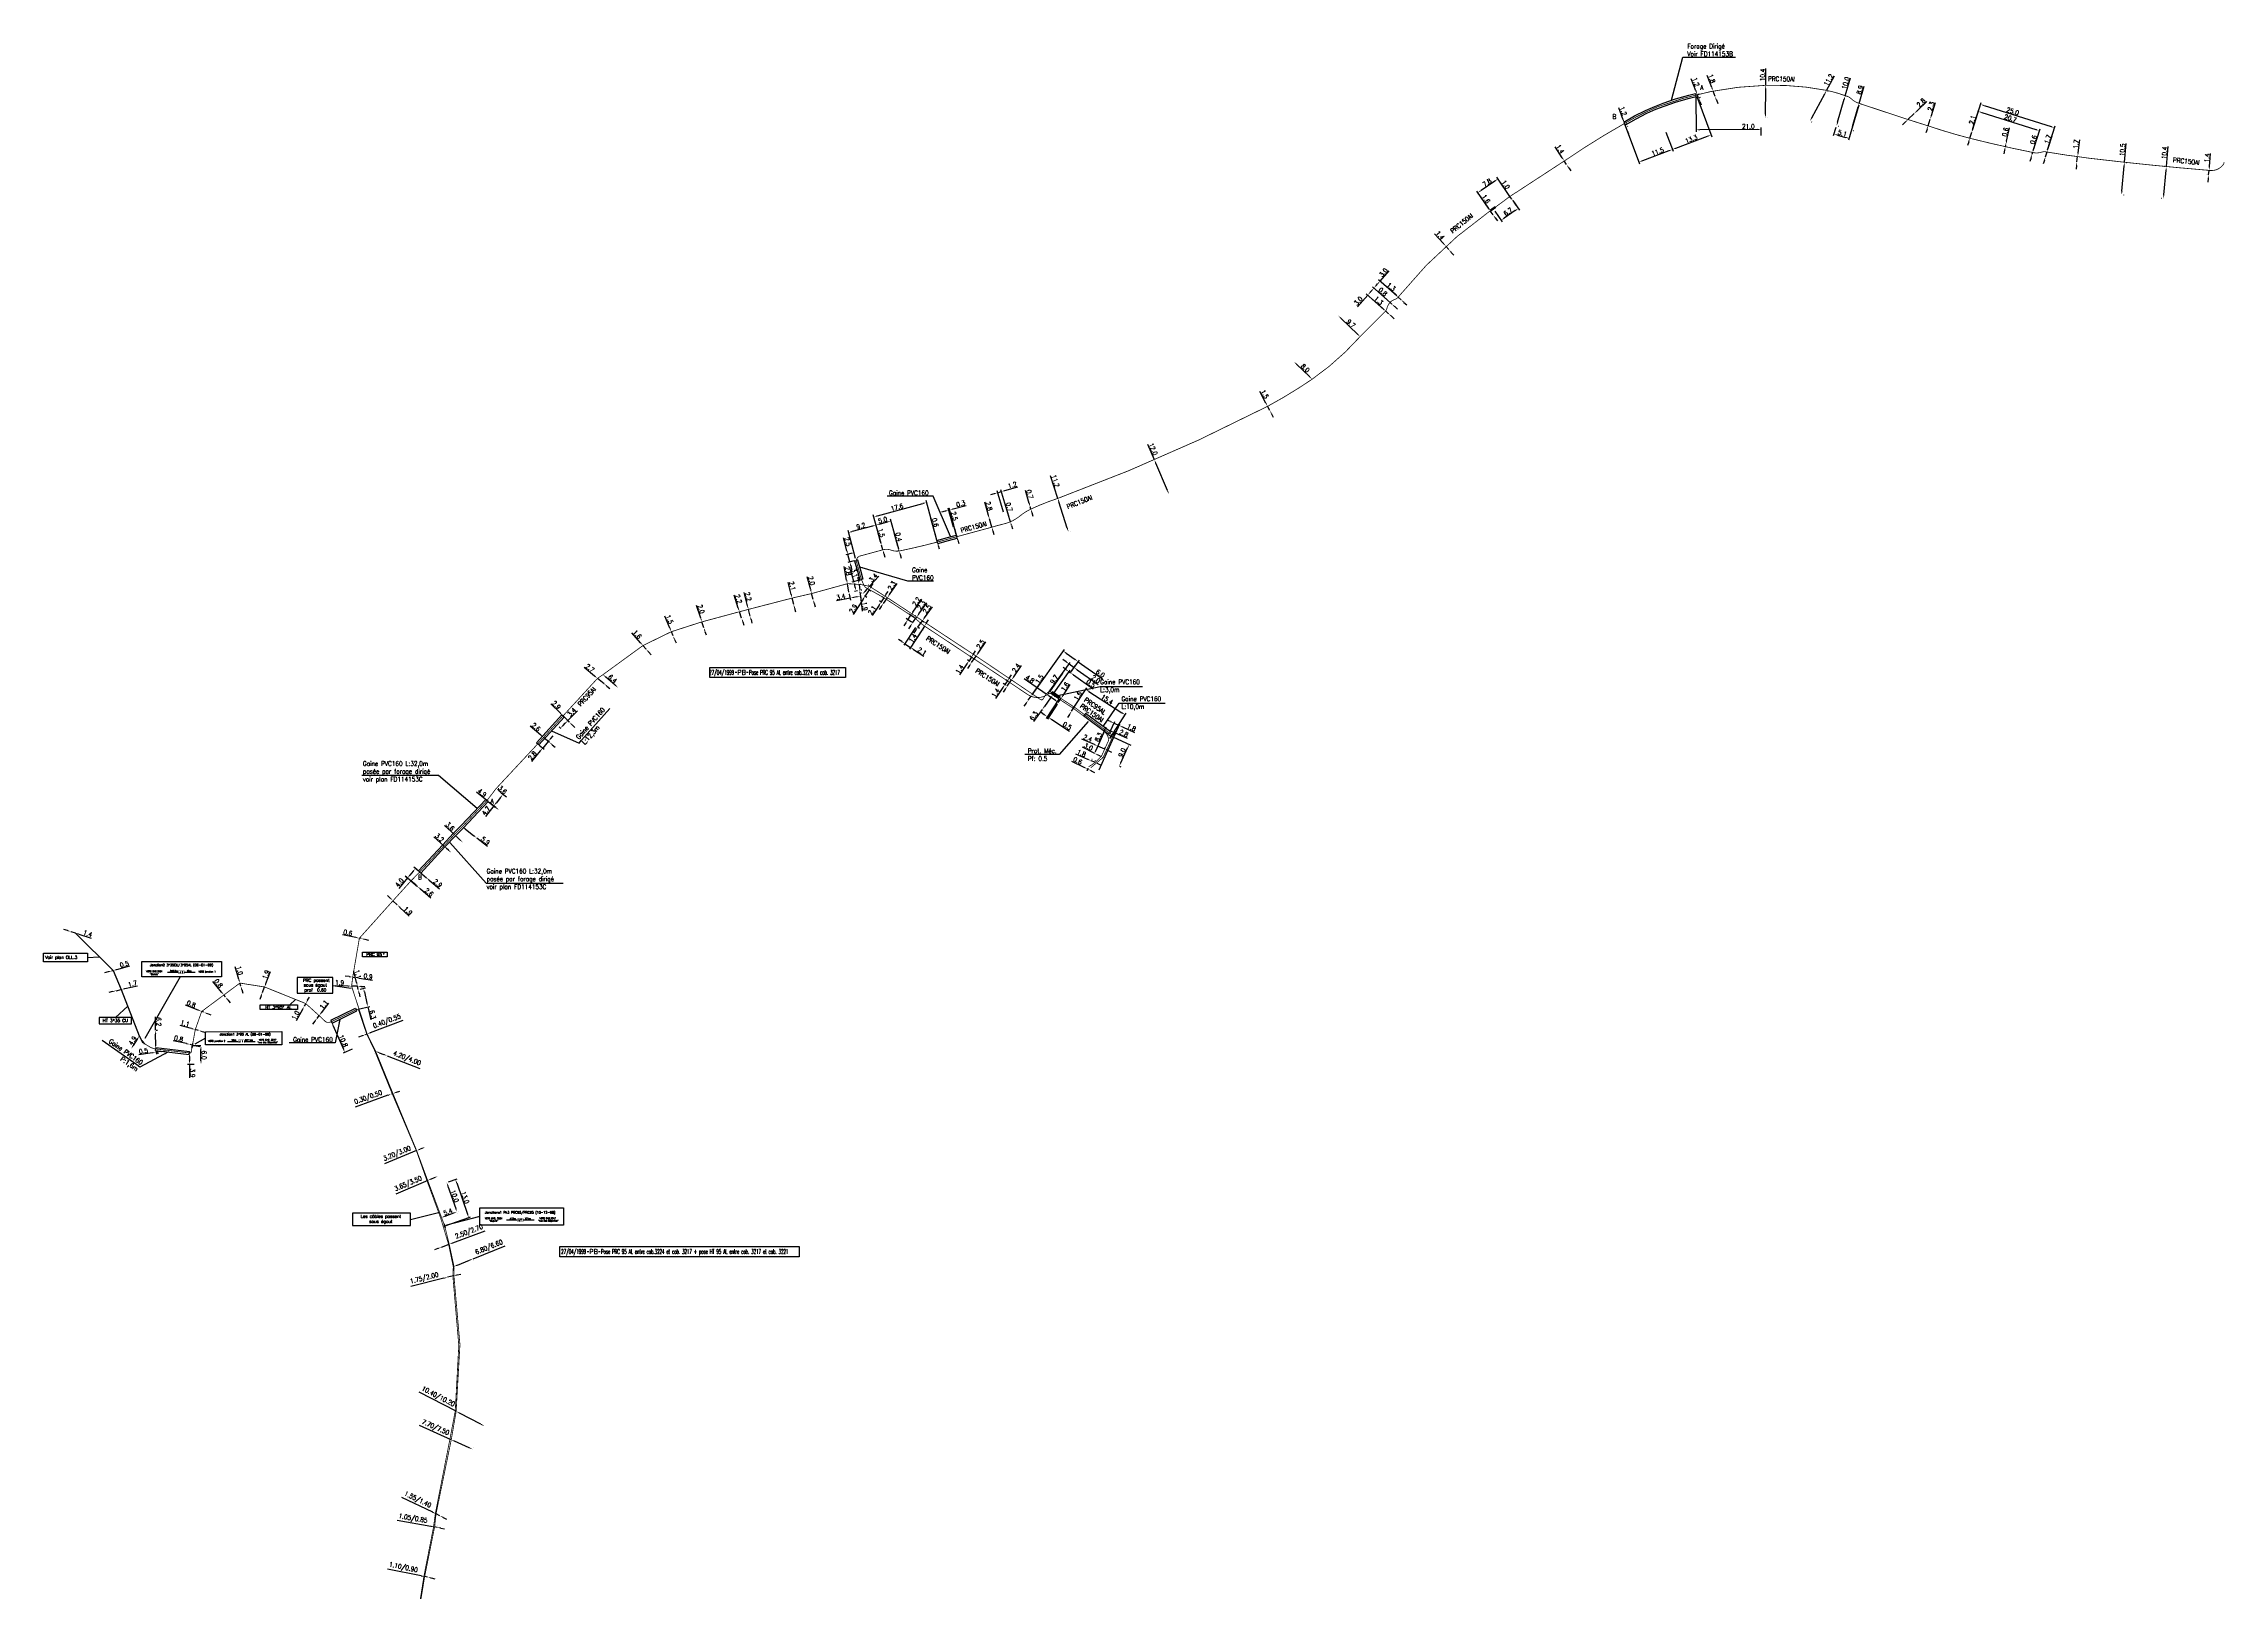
# Model space of a CAD drawing. Header units: millimetres. Extents: x 114000 to 114886, y 153000 to 154000.
# Drawn here: x 114185 to 114886, y 153000 to 153500 of the extents above; entities that cross this region are included whole.
import ezdxf
from ezdxf.enums import TextEntityAlignment as Align

# ---------------------------------------------------------------- set-up
doc = ezdxf.new("R2010")
doc.units = ezdxf.units.MM
doc.header["$PDMODE"] = 34
doc.layers.get('0').update_dxf_attribs({"linetype": 'CONTINUOUS'})
doc.layers.get('DEFPOINTS').update_dxf_attribs({"linetype": 'CONTINUOUS'})
for name, color, linetype in [('M_130', 3, 'M_ST_15'), ('M_300', 7, 'CONTINUOUS'), ('M_400', 7, 'CONTINUOUS'), ('M_420', 7, 'CONTINUOUS')]:
    doc.layers.add(name, color=color, linetype=linetype)
doc.styles.add('M_ROMANS', font='ROMANS.shx', dxfattribs={"width": 0.75})
doc.styles.get("Standard").update_dxf_attribs({"font": 'romans.shx', "width": 0.85})
doc.linetypes.add('M_ST_15', pattern='A,5,-0.3,["XX",Standard,S=1,R=0,X=0,Y=-0.5],-2.5', length=7.8)
doc.dimstyles.get("Standard").update_dxf_attribs({"dimtxt": 1.5, "dimasz": 1.2, "dimexe": 0.625, "dimexo": 0.625, "dimgap": 0.25, "dimtad": 1, "dimdec": 1, "dimzin": 0, "dimdsep": 46, "dimtxsty": 'Standard', "dimcen": -0.5, "dimadec": 0, "dimazin": 0, "dimtfac": 1, "dimtdec": 1, "dimtmove": 0, "dimatfit": 3, "dimfxl": 1, "dimtolj": 1, "dimtzin": 0, "dimarcsym": 0})

# ---------------------------------------------------------------- blocks, each defined once
blk = doc.blocks.new('*D4')
at = {"layer": 'DEFPOINTS', "color": 0, "linetype": 'Continuous', "transparency": 16777216}
for p in [(114854.2, 153461.87), (114853.27, 153451.39), (114853.33, 153451.39)]:
    blk.add_point(p, dxfattribs=at)
at = {"layer": 'M_130', "color": 0, "linetype": 'Continuous', "lineweight": -2, "transparency": 16777216}
for p, q in [((114854.26, 153461.87), (114854.79, 153467.86)), ((114853.43, 153452.58), (114854.15, 153460.67)), ((114854.83, 153461.82), (114854.88, 153461.81)), ((114853.9, 153451.34), (114853.95, 153451.33))]:
    blk.add_line(p, q, dxfattribs=at)
at = {"layer": 'M_130', "color": 0, "linetype": 'Continuous', "transparency": 16777216}
for points in [[(114853.95, 153460.69), (114854.35, 153460.65), (114854.26, 153461.87)], [(114853.23, 153452.6), (114853.63, 153452.57), (114853.33, 153451.39)]]:
    blk.add_solid(points, dxfattribs=at)
at = {"layer": 'M_130', "color": 0, "linetype": 'Continuous', "transparency": 16777216, "insert": (114853.61, 153465.85), "char_height": 1.5, "attachment_point": 5, "rotation": 84.92902}
blk.add_mtext('\\A1;10.5', dxfattribs=at)
blk = doc.blocks.new('*D5')
at = {"layer": 'DEFPOINTS', "color": 0, "linetype": 'Continuous', "transparency": 16777216}
for p in [(114838.97, 153461.99), (114839.19, 153463.68), (114839.19, 153463.68)]:
    blk.add_point(p, dxfattribs=at)
at = {"layer": 'M_130', "color": 0, "linetype": 'Continuous', "lineweight": -2, "transparency": 16777216}
for p, q in [((114839.34, 153464.87), (114839.87, 153469.03)), ((114838.82, 153460.8), (114838.67, 153459.61)), ((114838.97, 153461.99), (114839.19, 153463.68))]:
    blk.add_line(p, q, dxfattribs=at)
at = {"layer": 'M_130', "color": 0, "linetype": 'Continuous', "transparency": 16777216}
for points in [[(114838.63, 153460.83), (114839.02, 153460.78), (114838.97, 153461.99)], [(114839.14, 153464.9), (114839.54, 153464.85), (114839.19, 153463.68)]]:
    blk.add_solid(points, dxfattribs=at)
at = {"layer": 'M_130', "color": 0, "linetype": 'Continuous', "transparency": 16777216, "insert": (114838.69, 153467.67), "char_height": 1.5, "attachment_point": 5, "rotation": 82.75419}
blk.add_mtext('\\A1;1.7', dxfattribs=at)
blk = doc.blocks.new('*D6')
at = {"layer": 'DEFPOINTS', "color": 0, "linetype": 'Continuous', "transparency": 16777216}
for p in [(114828.85, 153463.61), (114828.85, 153463.61), (114829.37, 153465.24)]:
    blk.add_point(p, dxfattribs=at)
at = {"layer": 'M_130', "color": 0, "linetype": 'Continuous', "lineweight": -2, "transparency": 16777216}
for p, q in [((114829.73, 153466.39), (114830.98, 153470.39)), ((114828.49, 153462.46), (114828.13, 153461.32)), ((114828.85, 153463.61), (114829.37, 153465.24))]:
    blk.add_line(p, q, dxfattribs=at)
at = {"layer": 'M_130', "color": 0, "linetype": 'Continuous', "transparency": 16777216}
for points in [[(114828.3, 153462.52), (114828.68, 153462.4), (114828.85, 153463.61)], [(114829.54, 153466.45), (114829.92, 153466.33), (114829.37, 153465.24)]]:
    blk.add_solid(points, dxfattribs=at)
at = {"layer": 'M_130', "color": 0, "linetype": 'Continuous', "transparency": 16777216, "insert": (114829.58, 153469.26), "char_height": 1.5, "attachment_point": 5, "rotation": 72.55437}
blk.add_mtext('\\A1;1.7', dxfattribs=at)
blk = doc.blocks.new('*D7')
at = {"layer": 'DEFPOINTS', "color": 0, "linetype": 'Continuous', "transparency": 16777216}
for p in [(114824.56, 153464.44), (114824.74, 153465.02), (114824.74, 153465.02)]:
    blk.add_point(p, dxfattribs=at)
at = {"layer": 'M_130', "color": 0, "linetype": 'Continuous', "lineweight": -2, "transparency": 16777216}
for p, q in [((114825.1, 153466.17), (114826.41, 153470.34)), ((114824.2, 153463.3), (114823.84, 153462.15)), ((114824.56, 153464.44), (114824.74, 153465.02))]:
    blk.add_line(p, q, dxfattribs=at)
at = {"layer": 'M_130', "color": 0, "linetype": 'Continuous', "transparency": 16777216}
for points in [[(114824.01, 153463.36), (114824.39, 153463.24), (114824.56, 153464.44)], [(114824.91, 153466.22), (114825.29, 153466.11), (114824.74, 153465.02)]]:
    blk.add_solid(points, dxfattribs=at)
at = {"layer": 'M_130', "color": 0, "linetype": 'Continuous', "transparency": 16777216, "insert": (114824.98, 153469.12), "char_height": 1.5, "attachment_point": 5, "rotation": 72.55437}
blk.add_mtext('\\A1;0.6', dxfattribs=at)
blk = doc.blocks.new('*D8')
at = {"layer": 'DEFPOINTS', "color": 0, "linetype": 'Continuous', "transparency": 16777216}
for p in [(114804.52, 153469.58), (114805.15, 153471.58), (114805.15, 153471.58)]:
    blk.add_point(p, dxfattribs=at)
at = {"layer": 'M_130', "color": 0, "linetype": 'Continuous', "lineweight": -2, "transparency": 16777216}
for p, q in [((114805.51, 153472.73), (114806.71, 153476.55)), ((114804.16, 153468.43), (114803.8, 153467.29)), ((114804.52, 153469.58), (114805.15, 153471.58))]:
    blk.add_line(p, q, dxfattribs=at)
at = {"layer": 'M_130', "color": 0, "linetype": 'Continuous', "transparency": 16777216}
for points in [[(114803.97, 153468.49), (114804.35, 153468.37), (114804.52, 153469.58)], [(114805.32, 153472.79), (114805.7, 153472.67), (114805.15, 153471.58)]]:
    blk.add_solid(points, dxfattribs=at)
at = {"layer": 'M_130', "color": 0, "linetype": 'Continuous', "transparency": 16777216, "insert": (114805.34, 153475.51), "char_height": 1.5, "attachment_point": 5, "rotation": 72.55437}
blk.add_mtext('\\A1;2.1', dxfattribs=at)
blk = doc.blocks.new('*D9')
at = {"layer": 'DEFPOINTS', "color": 0, "linetype": 'Continuous', "transparency": 16777216}
for p in [(114791.82, 153475.75), (114791.13, 153473.56), (114791.13, 153473.56)]:
    blk.add_point(p, dxfattribs=at)
at = {"layer": 'M_130', "color": 0, "linetype": 'Continuous', "lineweight": -2, "transparency": 16777216}
for p, q in [((114791.13, 153473.56), (114791.82, 153475.75)), ((114792.17, 153476.9), (114793.48, 153481.07)), ((114790.78, 153472.41), (114790.42, 153471.27))]:
    blk.add_line(p, q, dxfattribs=at)
at = {"layer": 'M_130', "color": 0, "linetype": 'Continuous', "transparency": 16777216}
for points in [[(114791.98, 153476.96), (114792.37, 153476.84), (114791.82, 153475.75)], [(114790.59, 153472.47), (114790.97, 153472.35), (114791.13, 153473.56)]]:
    blk.add_solid(points, dxfattribs=at)
at = {"layer": 'M_130', "color": 0, "linetype": 'Continuous', "transparency": 16777216, "insert": (114792.05, 153479.86), "char_height": 1.5, "attachment_point": 5, "rotation": 72.69723}
blk.add_mtext('\\A1;2.3', dxfattribs=at)
blk = doc.blocks.new('*D10')
at = {"layer": 'DEFPOINTS', "color": 0, "linetype": 'Continuous', "transparency": 16777216}
for p in [(114784.65, 153475.6), (114784.65, 153475.6), (114786.68, 153477.54)]:
    blk.add_point(p, dxfattribs=at)
at = {"layer": 'M_130', "color": 0, "linetype": 'Continuous', "lineweight": -2, "transparency": 16777216}
for p, q in [((114787.55, 153478.37), (114790.71, 153481.4)), ((114783.79, 153474.77), (114782.92, 153473.94)), ((114784.65, 153475.6), (114786.68, 153477.54))]:
    blk.add_line(p, q, dxfattribs=at)
at = {"layer": 'M_130', "color": 0, "linetype": 'Continuous', "transparency": 16777216}
for points in [[(114783.65, 153474.91), (114783.93, 153474.62), (114784.65, 153475.6)], [(114787.41, 153478.52), (114787.69, 153478.23), (114786.68, 153477.54)]]:
    blk.add_solid(points, dxfattribs=at)
at = {"layer": 'M_130', "color": 0, "linetype": 'Continuous', "transparency": 16777216, "insert": (114788.87, 153481.02), "char_height": 1.5, "attachment_point": 5, "rotation": 43.7763}
blk.add_mtext('\\A1;2.8', dxfattribs=at)
blk = doc.blocks.new('*D11')
at = {"layer": 'DEFPOINTS', "color": 0, "linetype": 'Continuous', "transparency": 16777216}
for p in [(114768.88, 153480.81), (114768.97, 153480.79), (114766.4, 153472.24)]:
    blk.add_point(p, dxfattribs=at)
at = {"layer": 'M_130', "color": 0, "linetype": 'Continuous', "lineweight": -2, "transparency": 16777216}
for p, q in [((114768.97, 153480.79), (114770.59, 153486.35)), ((114766.82, 153473.36), (114768.64, 153479.64)), ((114769.48, 153480.64), (114769.57, 153480.61)), ((114767, 153472.06), (114767.09, 153472.04))]:
    blk.add_line(p, q, dxfattribs=at)
at = {"layer": 'M_130', "color": 0, "linetype": 'Continuous', "transparency": 16777216}
for points in [[(114768.45, 153479.69), (114768.83, 153479.58), (114768.97, 153480.79)], [(114766.63, 153473.42), (114767.01, 153473.31), (114766.48, 153472.21)]]:
    blk.add_solid(points, dxfattribs=at)
at = {"layer": 'M_130', "color": 0, "linetype": 'Continuous', "transparency": 16777216, "insert": (114769.19, 153485.14), "char_height": 1.5, "attachment_point": 5, "rotation": 73.83422}
blk.add_mtext('\\A1;8.9', dxfattribs=at)
blk = doc.blocks.new('*D12')
at = {"layer": 'DEFPOINTS', "color": 0, "linetype": 'Continuous', "transparency": 16777216}
for p in [(114764.39, 153483.28), (114761.59, 153473.63), (114761.7, 153473.6)]:
    blk.add_point(p, dxfattribs=at)
at = {"layer": 'M_130', "color": 0, "linetype": 'Continuous', "lineweight": -2, "transparency": 16777216}
for p, q in [((114764.5, 153483.25), (114766.18, 153489.05)), ((114762.04, 153474.75), (114764.17, 153482.09)), ((114764.99, 153483.1), (114765.1, 153483.07)), ((114762.19, 153473.45), (114762.3, 153473.42))]:
    blk.add_line(p, q, dxfattribs=at)
at = {"layer": 'M_130', "color": 0, "linetype": 'Continuous', "transparency": 16777216}
for points in [[(114763.97, 153482.15), (114764.36, 153482.04), (114764.5, 153483.25)], [(114761.84, 153474.8), (114762.23, 153474.69), (114761.7, 153473.6)]]:
    blk.add_solid(points, dxfattribs=at)
at = {"layer": 'M_130', "color": 0, "linetype": 'Continuous', "transparency": 16777216, "insert": (114764.64, 153487.31), "char_height": 1.5, "attachment_point": 5, "rotation": 73.82335}
blk.add_mtext('\\A1;10.0', dxfattribs=at)
blk = doc.blocks.new('*D13')
at = {"layer": 'DEFPOINTS', "color": 0, "linetype": 'Continuous', "transparency": 16777216}
for p in [(114768.97, 153480.79), (114761.59, 153473.63), (114765.71, 153469.53)]:
    blk.add_point(p, dxfattribs=at)
at = {"layer": 'M_130', "color": 0, "linetype": 'Continuous', "lineweight": -2, "transparency": 16777216}
for p, q in [((114768.8, 153480.19), (114765.54, 153468.93)), ((114761.42, 153473.03), (114760.64, 153470.35)), ((114761.97, 153470.62), (114764.56, 153469.87))]:
    blk.add_line(p, q, dxfattribs=at)
at = {"layer": 'M_130', "color": 0, "linetype": 'Continuous', "transparency": 16777216}
for points in [[(114762.03, 153470.81), (114761.92, 153470.43), (114760.82, 153470.95)], [(114764.61, 153470.06), (114764.5, 153469.68), (114765.71, 153469.53)]]:
    blk.add_solid(points, dxfattribs=at)
at = {"layer": 'M_130', "color": 0, "linetype": 'Continuous', "transparency": 16777216, "insert": (114763.56, 153471.2), "char_height": 1.5, "attachment_point": 5, "rotation": 343.83422}
blk.add_mtext('\\A1;5.1', dxfattribs=at)
blk = doc.blocks.new('*D14')
at = {"layer": 'DEFPOINTS', "color": 0, "linetype": 'Continuous', "transparency": 16777216}
for p in [(114816.08, 153467.47), (114815.95, 153466.87), (114815.95, 153466.87)]:
    blk.add_point(p, dxfattribs=at)
at = {"layer": 'M_130', "color": 0, "linetype": 'Continuous', "lineweight": -2, "transparency": 16777216}
for p, q in [((114815.95, 153466.87), (114816.08, 153467.47)), ((114816.34, 153468.64), (114817.27, 153472.91)), ((114815.7, 153465.7), (114815.44, 153464.53))]:
    blk.add_line(p, q, dxfattribs=at)
at = {"layer": 'M_130', "color": 0, "linetype": 'Continuous', "transparency": 16777216}
for points in [[(114816.14, 153468.69), (114816.53, 153468.6), (114816.08, 153467.47)], [(114815.5, 153465.74), (114815.89, 153465.66), (114815.95, 153466.87)]]:
    blk.add_solid(points, dxfattribs=at)
at = {"layer": 'M_130', "color": 0, "linetype": 'Continuous', "transparency": 16777216, "insert": (114815.95, 153471.58), "char_height": 1.5, "attachment_point": 5, "rotation": 77.71515}
blk.add_mtext('\\A1;0.6', dxfattribs=at)
blk = doc.blocks.new('*D15')
at = {"layer": 'DEFPOINTS', "color": 0, "linetype": 'Continuous', "transparency": 16777216}
for p in [(114805.15, 153471.58), (114826.93, 153472.01), (114824.74, 153465.02)]:
    blk.add_point(p, dxfattribs=at)
at = {"layer": 'M_130', "color": 0, "linetype": 'Continuous', "lineweight": -2, "transparency": 16777216}
for p, q in [((114805.34, 153472.18), (114807.42, 153478.79)), ((114808.38, 153477.84), (114825.79, 153472.37)), ((114824.92, 153465.62), (114827.12, 153472.6))]:
    blk.add_line(p, q, dxfattribs=at)
at = {"layer": 'M_130', "color": 0, "linetype": 'Continuous', "transparency": 16777216}
for points in [[(114808.44, 153478.03), (114808.32, 153477.65), (114807.23, 153478.2)], [(114825.85, 153472.56), (114825.73, 153472.18), (114826.93, 153472.01)]]:
    blk.add_solid(points, dxfattribs=at)
at = {"layer": 'M_130', "color": 0, "linetype": 'Continuous', "transparency": 16777216, "insert": (114817.6, 153475.99), "char_height": 1.5, "attachment_point": 5, "rotation": 342.55437}
blk.add_mtext('\\A1;20.7', dxfattribs=at)
blk = doc.blocks.new('*D16')
at = {"layer": 'DEFPOINTS', "color": 0, "linetype": 'Continuous', "transparency": 16777216}
for p in [(114805.15, 153471.58), (114831.79, 153472.95), (114829.37, 153465.24)]:
    blk.add_point(p, dxfattribs=at)
at = {"layer": 'M_130', "color": 0, "linetype": 'Continuous', "lineweight": -2, "transparency": 16777216}
for p, q in [((114805.34, 153472.18), (114808.13, 153481.04)), ((114809.09, 153480.09), (114830.64, 153473.31)), ((114829.55, 153465.84), (114831.98, 153473.55))]:
    blk.add_line(p, q, dxfattribs=at)
at = {"layer": 'M_130', "color": 0, "linetype": 'Continuous', "transparency": 16777216}
for points in [[(114809.15, 153480.28), (114809.03, 153479.9), (114807.94, 153480.45)], [(114830.7, 153473.5), (114830.58, 153473.12), (114831.79, 153472.95)]]:
    blk.add_solid(points, dxfattribs=at)
at = {"layer": 'M_130', "color": 0, "linetype": 'Continuous', "transparency": 16777216, "insert": (114818.34, 153478.23), "char_height": 1.5, "attachment_point": 5, "rotation": 342.55437}
blk.add_mtext('\\A1;25.0', dxfattribs=at)
blk = doc.blocks.new('*D17')
at = {"layer": 'DEFPOINTS', "color": 0, "linetype": 'Continuous', "transparency": 16777216}
for p in [(114601.56, 153412.5), (114608.51, 153405.8), (114608.51, 153405.8)]:
    blk.add_point(p, dxfattribs=at)
at = {"layer": 'M_130', "color": 0, "linetype": 'Continuous', "lineweight": -2, "transparency": 16777216}
blk.add_line((114602.43, 153411.67), (114607.65, 153406.64), dxfattribs=at)
at = {"layer": 'M_130', "color": 0, "linetype": 'Continuous', "transparency": 16777216}
for points in [[(114602.56, 153411.81), (114602.29, 153411.52), (114601.56, 153412.5)], [(114607.79, 153406.78), (114607.51, 153406.49), (114608.51, 153405.8)]]:
    blk.add_solid(points, dxfattribs=at)
at = {"layer": 'M_130', "color": 0, "linetype": 'Continuous', "transparency": 16777216, "insert": (114605.58, 153410.01), "char_height": 1.5, "attachment_point": 5, "rotation": 316.07787}
blk.add_mtext('\\A1;9.7', dxfattribs=at)
blk = doc.blocks.new('*D18')
at = {"layer": 'DEFPOINTS', "color": 0, "linetype": 'Continuous', "transparency": 16777216}
for p in [(114587.31, 153397.7), (114587.31, 153397.7), (114593.11, 153392.12)]:
    blk.add_point(p, dxfattribs=at)
at = {"layer": 'M_130', "color": 0, "linetype": 'Continuous', "lineweight": -2, "transparency": 16777216}
blk.add_line((114592.24, 153392.96), (114588.18, 153396.87), dxfattribs=at)
at = {"layer": 'M_130', "color": 0, "linetype": 'Continuous', "transparency": 16777216}
for points in [[(114588.32, 153397.02), (114588.04, 153396.73), (114587.31, 153397.7)], [(114592.38, 153393.1), (114592.11, 153392.81), (114593.11, 153392.12)]]:
    blk.add_solid(points, dxfattribs=at)
at = {"layer": 'M_130', "color": 0, "linetype": 'Continuous', "transparency": 16777216, "insert": (114590.89, 153395.65), "char_height": 1.5, "attachment_point": 5, "rotation": 316.08582}
blk.add_mtext('\\A1;8.0', dxfattribs=at)
blk = doc.blocks.new('*D19')
at = {"layer": 'DEFPOINTS', "color": 0, "linetype": 'Continuous', "transparency": 16777216}
for p in [(114578.79, 153383.41), (114579.49, 153382.08), (114579.49, 153382.08)]:
    blk.add_point(p, dxfattribs=at)
at = {"layer": 'M_130', "color": 0, "linetype": 'Continuous', "lineweight": -2, "transparency": 16777216}
for p, q in [((114578.23, 153384.47), (114576.27, 153388.17)), ((114579.49, 153382.08), (114578.79, 153383.41)), ((114580.06, 153381.02), (114580.62, 153379.96))]:
    blk.add_line(p, q, dxfattribs=at)
at = {"layer": 'M_130', "color": 0, "linetype": 'Continuous', "transparency": 16777216}
for points in [[(114578.41, 153384.56), (114578.05, 153384.38), (114578.79, 153383.41)], [(114580.23, 153381.12), (114579.88, 153380.93), (114579.49, 153382.08)]]:
    blk.add_solid(points, dxfattribs=at)
at = {"layer": 'M_130', "color": 0, "linetype": 'Continuous', "transparency": 16777216, "insert": (114577.85, 153387.32), "char_height": 1.5, "attachment_point": 5, "rotation": 297.922}
blk.add_mtext('\\A1;1.5', dxfattribs=at)
blk = doc.blocks.new('*D20')
at = {"layer": 'DEFPOINTS', "color": 0, "linetype": 'Continuous', "transparency": 16777216}
for p in [(114618.14, 153416.8), (114618.14, 153416.8), (114618.74, 153416.26)]:
    blk.add_point(p, dxfattribs=at)
at = {"layer": 'M_130', "color": 0, "linetype": 'Continuous', "lineweight": -2, "transparency": 16777216}
for p, q in [((114617.25, 153417.59), (114613.99, 153420.51)), ((114618.74, 153416.26), (114618.14, 153416.8)), ((114619.64, 153415.46), (114620.53, 153414.67))]:
    blk.add_line(p, q, dxfattribs=at)
at = {"layer": 'M_130', "color": 0, "linetype": 'Continuous', "transparency": 16777216}
for points in [[(114617.38, 153417.74), (114617.12, 153417.45), (114618.14, 153416.8)], [(114619.77, 153415.61), (114619.5, 153415.31), (114618.74, 153416.26)]]:
    blk.add_solid(points, dxfattribs=at)
at = {"layer": 'M_130', "color": 0, "linetype": 'Continuous', "transparency": 16777216, "insert": (114615.84, 153420.2), "char_height": 1.5, "attachment_point": 5, "rotation": 318.2581}
blk.add_mtext('\\A1;0.8', dxfattribs=at)
blk = doc.blocks.new('*D21')
at = {"layer": 'DEFPOINTS', "color": 0, "linetype": 'Continuous', "transparency": 16777216}
for p in [(114616.72, 153414.05), (114616.72, 153414.05), (114617.69, 153413.18)]:
    blk.add_point(p, dxfattribs=at)
at = {"layer": 'M_130', "color": 0, "linetype": 'Continuous', "lineweight": -2, "transparency": 16777216}
for p, q in [((114615.82, 153414.85), (114612.7, 153417.64)), ((114617.69, 153413.18), (114616.72, 153414.05)), ((114618.58, 153412.38), (114619.48, 153411.58))]:
    blk.add_line(p, q, dxfattribs=at)
at = {"layer": 'M_130', "color": 0, "linetype": 'Continuous', "transparency": 16777216}
for points in [[(114615.96, 153415), (114615.69, 153414.7), (114616.72, 153414.05)], [(114618.72, 153412.53), (114618.45, 153412.23), (114617.69, 153413.18)]]:
    blk.add_solid(points, dxfattribs=at)
at = {"layer": 'M_130', "color": 0, "linetype": 'Continuous', "transparency": 16777216, "insert": (114614.48, 153417.39), "char_height": 1.5, "attachment_point": 5, "rotation": 318.2581}
blk.add_mtext('\\A1;1.3', dxfattribs=at)
blk = doc.blocks.new('*D22')
at = {"layer": 'DEFPOINTS', "color": 0, "linetype": 'Continuous', "transparency": 16777216}
for p in [(114620.74, 153418.5), (114621.71, 153417.63), (114621.71, 153417.63)]:
    blk.add_point(p, dxfattribs=at)
at = {"layer": 'M_130', "color": 0, "linetype": 'Continuous', "lineweight": -2, "transparency": 16777216}
for p, q in [((114619.85, 153419.3), (114616.72, 153422.09)), ((114621.71, 153417.63), (114620.74, 153418.5)), ((114622.61, 153416.83), (114623.5, 153416.04))]:
    blk.add_line(p, q, dxfattribs=at)
at = {"layer": 'M_130', "color": 0, "linetype": 'Continuous', "transparency": 16777216}
for points in [[(114619.98, 153419.45), (114619.71, 153419.15), (114620.74, 153418.5)], [(114622.74, 153416.98), (114622.47, 153416.69), (114621.71, 153417.63)]]:
    blk.add_solid(points, dxfattribs=at)
at = {"layer": 'M_130', "color": 0, "linetype": 'Continuous', "transparency": 16777216, "insert": (114618.5, 153421.84), "char_height": 1.5, "attachment_point": 5, "rotation": 318.2581}
blk.add_mtext('\\A1;1.3', dxfattribs=at)
blk = doc.blocks.new('*D23')
at = {"layer": 'DEFPOINTS', "color": 0, "linetype": 'Continuous', "transparency": 16777216}
for p in [(114612.95, 153421.43), (114620.74, 153418.5), (114618.74, 153416.26)]:
    blk.add_point(p, dxfattribs=at)
at = {"layer": 'M_130', "color": 0, "linetype": 'Continuous', "lineweight": -2, "transparency": 16777216}
for p, q in [((114614.94, 153423.67), (114617.86, 153426.93)), ((114618.27, 153416.68), (114612.48, 153421.85)), ((114613.75, 153422.33), (114614.15, 153422.78)), ((114620.28, 153418.91), (114614.48, 153424.09))]:
    blk.add_line(p, q, dxfattribs=at)
at = {"layer": 'M_130', "color": 0, "linetype": 'Continuous', "transparency": 16777216}
for points in [[(114613.6, 153422.46), (114613.9, 153422.2), (114612.95, 153421.43)], [(114614, 153422.91), (114614.3, 153422.64), (114614.94, 153423.67)]]:
    blk.add_solid(points, dxfattribs=at)
at = {"layer": 'M_130', "color": 0, "linetype": 'Continuous', "transparency": 16777216, "insert": (114616.05, 153426.42), "char_height": 1.5, "attachment_point": 5, "rotation": 48.2581}
blk.add_mtext('\\A1;3.0', dxfattribs=at)
blk = doc.blocks.new('*D24')
at = {"layer": 'DEFPOINTS', "color": 0, "linetype": 'Continuous', "transparency": 16777216}
for p in [(114612.98, 153421.41), (114616.72, 153414.05), (114618.74, 153416.26)]:
    blk.add_point(p, dxfattribs=at)
at = {"layer": 'M_130', "color": 0, "linetype": 'Continuous', "lineweight": -2, "transparency": 16777216}
for p, q in [((114610.98, 153419.17), (114607.64, 153415.42)), ((114616.25, 153414.46), (114610.51, 153419.59)), ((114612.18, 153420.51), (114611.78, 153420.06)), ((114618.27, 153416.68), (114612.51, 153421.82))]:
    blk.add_line(p, q, dxfattribs=at)
at = {"layer": 'M_130', "color": 0, "linetype": 'Continuous', "transparency": 16777216}
for points in [[(114611.63, 153420.2), (114611.93, 153419.93), (114610.98, 153419.17)], [(114612.03, 153420.65), (114612.33, 153420.38), (114612.98, 153421.41)]]:
    blk.add_solid(points, dxfattribs=at)
at = {"layer": 'M_130', "color": 0, "linetype": 'Continuous', "transparency": 16777216, "insert": (114607.95, 153417.27), "char_height": 1.5, "attachment_point": 5, "rotation": 48.2581}
blk.add_mtext('\\A1;3.0', dxfattribs=at)
blk = doc.blocks.new('*D25')
at = {"layer": 'DEFPOINTS', "color": 0, "linetype": 'Continuous', "transparency": 16777216}
for p in [(114867.81, 153460.47), (114866.77, 153450.17), (114866.87, 153450.16)]:
    blk.add_point(p, dxfattribs=at)
at = {"layer": 'M_130', "color": 0, "linetype": 'Continuous', "lineweight": -2, "transparency": 16777216}
for p, q in [((114867.19, 153460.53), (114867.09, 153460.54)), ((114867.71, 153460.48), (114868.3, 153466.91)), ((114866.88, 153451.36), (114867.61, 153459.29)), ((114866.24, 153450.22), (114866.15, 153450.23))]:
    blk.add_line(p, q, dxfattribs=at)
at = {"layer": 'M_130', "color": 0, "linetype": 'Continuous', "transparency": 16777216}
for points in [[(114867.41, 153459.3), (114867.8, 153459.27), (114867.71, 153460.48)], [(114866.68, 153451.38), (114867.08, 153451.35), (114866.77, 153450.17)]]:
    blk.add_solid(points, dxfattribs=at)
at = {"layer": 'M_130', "color": 0, "linetype": 'Continuous', "transparency": 16777216, "insert": (114867.11, 153464.88), "char_height": 1.5, "attachment_point": 5, "rotation": 84.76148}
blk.add_mtext('\\A1;10.4', dxfattribs=at)
blk = doc.blocks.new('*D26')
at = {"layer": 'DEFPOINTS', "color": 0, "linetype": 'Continuous', "transparency": 16777216}
for p in [(114881.3, 153457.86), (114881.3, 153457.86), (114881.43, 153459.26)]:
    blk.add_point(p, dxfattribs=at)
at = {"layer": 'M_130', "color": 0, "linetype": 'Continuous', "lineweight": -2, "transparency": 16777216}
for p, q in [((114881.54, 153460.45), (114881.93, 153464.68)), ((114880.68, 153457.92), (114880.68, 153457.92)), ((114880.81, 153459.31), (114880.81, 153459.31)), ((114881.2, 153456.67), (114881.09, 153455.47)), ((114881.3, 153457.86), (114881.43, 153459.26))]:
    blk.add_line(p, q, dxfattribs=at)
at = {"layer": 'M_130', "color": 0, "linetype": 'Continuous', "transparency": 16777216}
for points in [[(114881.34, 153460.47), (114881.74, 153460.43), (114881.43, 153459.26)], [(114881, 153456.69), (114881.39, 153456.65), (114881.3, 153457.86)]]:
    blk.add_solid(points, dxfattribs=at)
at = {"layer": 'M_130', "color": 0, "linetype": 'Continuous', "transparency": 16777216, "insert": (114880.79, 153463.26), "char_height": 1.5, "attachment_point": 5, "rotation": 84.78209}
blk.add_mtext('\\A1;1.4', dxfattribs=at)
blk = doc.blocks.new('*D27')
at = {"layer": 'DEFPOINTS', "color": 0, "linetype": 'Continuous', "transparency": 16777216}
for p in [(114758.35, 153484.99), (114753.04, 153475.16), (114753.16, 153475.1)]:
    blk.add_point(p, dxfattribs=at)
at = {"layer": 'M_130', "color": 0, "linetype": 'Continuous', "lineweight": -2, "transparency": 16777216}
for p, q in [((114758.46, 153484.93), (114761.03, 153489.68)), ((114753.73, 153476.15), (114757.89, 153483.87)), ((114758.9, 153484.7), (114759.01, 153484.63)), ((114753.59, 153474.86), (114753.71, 153474.8))]:
    blk.add_line(p, q, dxfattribs=at)
at = {"layer": 'M_130', "color": 0, "linetype": 'Continuous', "transparency": 16777216}
for points in [[(114757.72, 153483.97), (114758.07, 153483.78), (114758.46, 153484.93)], [(114753.55, 153476.25), (114753.9, 153476.06), (114753.16, 153475.1)]]:
    blk.add_solid(points, dxfattribs=at)
at = {"layer": 'M_130', "color": 0, "linetype": 'Continuous', "transparency": 16777216, "insert": (114759.15, 153488.31), "char_height": 1.5, "attachment_point": 5, "rotation": 61.64104}
blk.add_mtext('\\A1;11.2', dxfattribs=at)
blk = doc.blocks.new('*D28')
at = {"layer": 'DEFPOINTS', "color": 0, "linetype": 'Continuous', "transparency": 16777216}
for p in [(114738.9, 153486.59), (114738.85, 153476.14), (114738.86, 153476.14)]:
    blk.add_point(p, dxfattribs=at)
at = {"layer": 'M_130', "color": 0, "linetype": 'Continuous', "lineweight": -2, "transparency": 16777216}
for p, q in [((114738.91, 153486.59), (114738.94, 153492.05)), ((114738.86, 153477.34), (114738.9, 153485.39)), ((114739.53, 153486.58), (114739.53, 153486.58)), ((114739.47, 153476.14), (114739.48, 153476.14))]:
    blk.add_line(p, q, dxfattribs=at)
at = {"layer": 'M_130', "color": 0, "linetype": 'Continuous', "transparency": 16777216}
for points in [[(114738.7, 153485.39), (114739.1, 153485.39), (114738.91, 153486.59)], [(114738.66, 153477.35), (114739.06, 153477.34), (114738.86, 153476.14)]]:
    blk.add_solid(points, dxfattribs=at)
at = {"layer": 'M_130', "color": 0, "linetype": 'Continuous', "transparency": 16777216, "insert": (114737.93, 153489.92), "char_height": 1.5, "attachment_point": 5, "rotation": 89.71352}
blk.add_mtext('\\A1;10.4', dxfattribs=at)
blk = doc.blocks.new('*D29')
at = {"layer": 'DEFPOINTS', "color": 0, "linetype": 'Continuous', "transparency": 16777216}
for p in [(114722, 153484.73), (114722.64, 153483.02), (114722.64, 153483.02)]:
    blk.add_point(p, dxfattribs=at)
at = {"layer": 'M_130', "color": 0, "linetype": 'Continuous', "lineweight": -2, "transparency": 16777216}
for p, q in [((114721.57, 153485.86), (114720.1, 153489.78)), ((114722.64, 153483.02), (114722, 153484.73)), ((114723.06, 153481.9), (114723.48, 153480.78))]:
    blk.add_line(p, q, dxfattribs=at)
at = {"layer": 'M_130', "color": 0, "linetype": 'Continuous', "transparency": 16777216}
for points in [[(114721.76, 153485.93), (114721.39, 153485.79), (114722, 153484.73)], [(114723.25, 153481.97), (114722.87, 153481.83), (114722.64, 153483.02)]]:
    blk.add_solid(points, dxfattribs=at)
at = {"layer": 'M_130', "color": 0, "linetype": 'Continuous', "transparency": 16777216, "insert": (114721.56, 153488.73), "char_height": 1.5, "attachment_point": 5, "rotation": 290.5634}
blk.add_mtext('\\A1;1.8', dxfattribs=at)
blk = doc.blocks.new('*D30')
at = {"layer": 'DEFPOINTS', "color": 0, "linetype": 'Continuous', "transparency": 16777216}
for p in [(114674.16, 153462.27), (114674.16, 153462.27), (114674.92, 153461.09)]:
    blk.add_point(p, dxfattribs=at)
at = {"layer": 'M_130', "color": 0, "linetype": 'Continuous', "lineweight": -2, "transparency": 16777216}
for p, q in [((114673.51, 153463.27), (114671.2, 153466.84)), ((114674.92, 153461.09), (114674.16, 153462.27)), ((114674.68, 153462.61), (114674.68, 153462.61)), ((114675.44, 153461.43), (114675.44, 153461.43)), ((114675.57, 153460.08), (114676.22, 153459.08))]:
    blk.add_line(p, q, dxfattribs=at)
at = {"layer": 'M_130', "color": 0, "linetype": 'Continuous', "transparency": 16777216}
for points in [[(114673.67, 153463.38), (114673.34, 153463.17), (114674.16, 153462.27)], [(114675.74, 153460.19), (114675.4, 153459.98), (114674.92, 153461.09)]]:
    blk.add_solid(points, dxfattribs=at)
at = {"layer": 'M_130', "color": 0, "linetype": 'Continuous', "transparency": 16777216, "insert": (114672.86, 153466.11), "char_height": 1.5, "attachment_point": 5, "rotation": 302.90809}
blk.add_mtext('\\A1;1.4', dxfattribs=at)
blk = doc.blocks.new('*D31')
at = {"layer": 'DEFPOINTS', "color": 0, "linetype": 'Continuous', "transparency": 16777216}
for p in [(114656.69, 153450.87), (114656.69, 153450.87), (114657.26, 153450.04)]:
    blk.add_point(p, dxfattribs=at)
at = {"layer": 'M_130', "color": 0, "linetype": 'Continuous', "lineweight": -2, "transparency": 16777216}
for p, q in [((114656.02, 153451.86), (114653.65, 153455.31)), ((114657.26, 153450.04), (114656.69, 153450.87)), ((114657.94, 153449.05), (114658.62, 153448.06))]:
    blk.add_line(p, q, dxfattribs=at)
at = {"layer": 'M_130', "color": 0, "linetype": 'Continuous', "transparency": 16777216}
for points in [[(114656.18, 153451.97), (114655.85, 153451.74), (114656.69, 153450.87)], [(114658.1, 153449.17), (114657.77, 153448.94), (114657.26, 153450.04)]]:
    blk.add_solid(points, dxfattribs=at)
at = {"layer": 'M_130', "color": 0, "linetype": 'Continuous', "transparency": 16777216, "insert": (114655.32, 153454.65), "char_height": 1.5, "attachment_point": 5, "rotation": 304.41312}
blk.add_mtext('\\A1;1.0', dxfattribs=at)
blk = doc.blocks.new('*D32')
at = {"layer": 'DEFPOINTS', "color": 0, "linetype": 'Continuous', "transparency": 16777216}
for p in [(114650.38, 153446.28), (114650.38, 153446.28), (114651.28, 153444.96)]:
    blk.add_point(p, dxfattribs=at)
at = {"layer": 'M_130', "color": 0, "linetype": 'Continuous', "lineweight": -2, "transparency": 16777216}
for p, q in [((114649.7, 153447.27), (114647.33, 153450.73)), ((114651.28, 153444.96), (114650.38, 153446.28)), ((114651.96, 153443.97), (114652.64, 153442.98))]:
    blk.add_line(p, q, dxfattribs=at)
at = {"layer": 'M_130', "color": 0, "linetype": 'Continuous', "transparency": 16777216}
for points in [[(114649.87, 153447.39), (114649.54, 153447.16), (114650.38, 153446.28)], [(114652.13, 153444.09), (114651.8, 153443.86), (114651.28, 153444.96)]]:
    blk.add_solid(points, dxfattribs=at)
at = {"layer": 'M_130', "color": 0, "linetype": 'Continuous', "transparency": 16777216, "insert": (114649, 153450.06), "char_height": 1.5, "attachment_point": 5, "rotation": 304.41312}
blk.add_mtext('\\A1;1.6', dxfattribs=at)
blk = doc.blocks.new('*D33')
at = {"layer": 'DEFPOINTS', "color": 0, "linetype": 'Continuous', "transparency": 16777216}
for p in [(114646.4, 153452.09), (114650.38, 153446.28), (114657.26, 153450.04)]:
    blk.add_point(p, dxfattribs=at)
at = {"layer": 'M_130', "color": 0, "linetype": 'Continuous', "lineweight": -2, "transparency": 16777216}
for p, q in [((114651.85, 153455.82), (114647.39, 153452.77)), ((114656.91, 153450.56), (114652.48, 153457.02)), ((114650.03, 153446.8), (114646.05, 153452.61))]:
    blk.add_line(p, q, dxfattribs=at)
at = {"layer": 'M_130', "color": 0, "linetype": 'Continuous', "transparency": 16777216}
for points in [[(114651.73, 153455.99), (114651.96, 153455.66), (114652.84, 153456.5)], [(114647.28, 153452.94), (114647.5, 153452.61), (114646.4, 153452.09)]]:
    blk.add_solid(points, dxfattribs=at)
at = {"layer": 'M_130', "color": 0, "linetype": 'Continuous', "transparency": 16777216, "insert": (114649.32, 153455.3), "char_height": 1.5, "attachment_point": 5, "rotation": 34.41312}
blk.add_mtext('\\A1;7.8', dxfattribs=at)
blk = doc.blocks.new('*D34')
at = {"layer": 'DEFPOINTS', "color": 0, "linetype": 'Continuous', "transparency": 16777216}
for p in [(114636.11, 153434.84), (114636.11, 153434.84), (114637.04, 153433.79)]:
    blk.add_point(p, dxfattribs=at)
at = {"layer": 'M_130', "color": 0, "linetype": 'Continuous', "lineweight": -2, "transparency": 16777216}
for p, q in [((114635.31, 153435.73), (114632.48, 153438.9)), ((114637.04, 153433.79), (114636.11, 153434.84)), ((114637.84, 153432.9), (114638.64, 153432))]:
    blk.add_line(p, q, dxfattribs=at)
at = {"layer": 'M_130', "color": 0, "linetype": 'Continuous', "transparency": 16777216}
for points in [[(114635.46, 153435.87), (114635.16, 153435.6), (114636.11, 153434.84)], [(114637.99, 153433.03), (114637.69, 153432.76), (114637.04, 153433.79)]]:
    blk.add_solid(points, dxfattribs=at)
at = {"layer": 'M_130', "color": 0, "linetype": 'Continuous', "transparency": 16777216, "insert": (114634.24, 153438.43), "char_height": 1.5, "attachment_point": 5, "rotation": 311.72727}
blk.add_mtext('\\A1;1.4', dxfattribs=at)
blk = doc.blocks.new('*D35')
at = {"layer": 'DEFPOINTS', "color": 0, "linetype": 'Continuous', "transparency": 16777216}
for p in [(114482.79, 153301.61), (114483.62, 153301.05), (114484.4, 153302.22)]:
    blk.add_point(p, dxfattribs=at)
at = {"layer": 'M_130', "color": 0, "linetype": 'Continuous', "lineweight": -2, "transparency": 16777216}
for p, q in [((114482.13, 153300.61), (114479.77, 153297.05)), ((114483.1, 153301.4), (114482.27, 153301.95)), ((114483.56, 153302.77), (114482.79, 153301.61)), ((114483.88, 153302.57), (114483.04, 153303.12)), ((114484.23, 153303.77), (114484.89, 153304.77))]:
    blk.add_line(p, q, dxfattribs=at)
at = {"layer": 'M_130', "color": 0, "linetype": 'Continuous', "transparency": 16777216}
for points in [[(114481.96, 153300.72), (114482.29, 153300.5), (114482.79, 153301.61)], [(114484.06, 153303.88), (114484.39, 153303.66), (114483.56, 153302.77)]]:
    blk.add_solid(points, dxfattribs=at)
at = {"layer": 'M_130', "color": 0, "linetype": 'Continuous', "transparency": 16777216, "insert": (114479.78, 153298.88), "char_height": 1.5, "attachment_point": 5, "rotation": 56.48887}
blk.add_mtext('\\A1;1.4', dxfattribs=at)
blk = doc.blocks.new('*D36')
at = {"layer": 'DEFPOINTS', "color": 0, "linetype": 'Continuous', "transparency": 16777216}
for p in [(114463.15, 153314.82), (114464.84, 153313.67), (114465.79, 153315.08)]:
    blk.add_point(p, dxfattribs=at)
at = {"layer": 'M_130', "color": 0, "linetype": 'Continuous', "lineweight": -2, "transparency": 16777216}
for p, q in [((114464.77, 153317.22), (114467.6, 153321.43)), ((114462.48, 153313.82), (114461.81, 153312.82)), ((114464.33, 153314.02), (114462.63, 153315.16)), ((114463.15, 153314.82), (114464.1, 153316.23)), ((114465.27, 153315.43), (114463.58, 153316.58))]:
    blk.add_line(p, q, dxfattribs=at)
at = {"layer": 'M_130', "color": 0, "linetype": 'Continuous', "transparency": 16777216}
for points in [[(114462.31, 153313.93), (114462.64, 153313.71), (114463.15, 153314.82)], [(114464.6, 153317.33), (114464.93, 153317.11), (114464.1, 153316.23)]]:
    blk.add_solid(points, dxfattribs=at)
at = {"layer": 'M_130', "color": 0, "linetype": 'Continuous', "transparency": 16777216, "insert": (114465.88, 153320.67), "char_height": 1.5, "attachment_point": 5, "rotation": 56.05944}
blk.add_mtext('\\A1;2.2', dxfattribs=at)
blk = doc.blocks.new('*D37')
at = {"layer": 'DEFPOINTS', "color": 0, "linetype": 'Continuous', "transparency": 16777216}
for p in [(114467.71, 153311.59), (114467.71, 153311.59), (114468.48, 153312.76)]:
    blk.add_point(p, dxfattribs=at)
at = {"layer": 'M_130', "color": 0, "linetype": 'Continuous', "lineweight": -2, "transparency": 16777216}
for p, q in [((114469.14, 153313.76), (114469.81, 153314.76)), ((114467.05, 153310.59), (114464.7, 153307.05)), ((114468.48, 153312.76), (114467.71, 153311.59)), ((114468.23, 153311.25), (114468.23, 153311.25)), ((114469, 153312.41), (114469, 153312.41))]:
    blk.add_line(p, q, dxfattribs=at)
at = {"layer": 'M_130', "color": 0, "linetype": 'Continuous', "transparency": 16777216}
for points in [[(114468.98, 153313.87), (114469.31, 153313.65), (114468.48, 153312.76)], [(114466.88, 153310.7), (114467.21, 153310.48), (114467.71, 153311.59)]]:
    blk.add_solid(points, dxfattribs=at)
at = {"layer": 'M_130', "color": 0, "linetype": 'Continuous', "transparency": 16777216, "insert": (114464.71, 153308.87), "char_height": 1.5, "attachment_point": 5, "rotation": 56.48886}
blk.add_mtext('\\A1;1.4', dxfattribs=at)
blk = doc.blocks.new('*D38')
at = {"layer": 'DEFPOINTS', "color": 0, "linetype": 'Continuous', "transparency": 16777216}
for p in [(114463.95, 153305.92), (114465.92, 153312.78), (114468.48, 153312.76)]:
    blk.add_point(p, dxfattribs=at)
at = {"layer": 'M_130', "color": 0, "linetype": 'Continuous', "lineweight": -2, "transparency": 16777216}
for p, q in [((114461.16, 153307.76), (114460.16, 153308.42)), ((114465.58, 153312.25), (114461.82, 153306.58)), ((114462.16, 153307.1), (114463.95, 153305.92)), ((114468.14, 153312.24), (114463.61, 153305.39)), ((114464.95, 153305.25), (114468.29, 153303.04))]:
    blk.add_line(p, q, dxfattribs=at)
at = {"layer": 'M_130', "color": 0, "linetype": 'Continuous', "transparency": 16777216}
for points in [[(114461.27, 153307.93), (114461.05, 153307.59), (114462.16, 153307.1)], [(114465.06, 153305.42), (114464.84, 153305.09), (114463.95, 153305.92)]]:
    blk.add_solid(points, dxfattribs=at)
at = {"layer": 'M_130', "color": 0, "linetype": 'Continuous', "transparency": 16777216, "insert": (114467.67, 153304.65), "char_height": 1.5, "attachment_point": 5, "rotation": 326.48887}
blk.add_mtext('\\A1;2.1', dxfattribs=at)
blk = doc.blocks.new('*D39')
at = {"layer": 'DEFPOINTS', "color": 0, "linetype": 'Continuous', "transparency": 16777216}
for p in [(114454.54, 153320.51), (114455.27, 153320.03), (114456.16, 153321.38)]:
    blk.add_point(p, dxfattribs=at)
at = {"layer": 'M_130', "color": 0, "linetype": 'Continuous', "lineweight": -2, "transparency": 16777216}
for p, q in [((114454.75, 153320.38), (114454.02, 153320.86)), ((114455.43, 153321.86), (114454.54, 153320.51)), ((114455.64, 153321.73), (114454.91, 153322.21)), ((114456.09, 153322.87), (114456.75, 153323.87)), ((114453.88, 153319.51), (114451.67, 153316.17))]:
    blk.add_line(p, q, dxfattribs=at)
at = {"layer": 'M_130', "color": 0, "linetype": 'Continuous', "transparency": 16777216}
for points in [[(114453.71, 153319.62), (114454.04, 153319.4), (114454.54, 153320.51)], [(114455.93, 153322.98), (114456.26, 153322.76), (114455.43, 153321.86)]]:
    blk.add_solid(points, dxfattribs=at)
at = {"layer": 'M_130', "color": 0, "linetype": 'Continuous', "transparency": 16777216, "insert": (114451.61, 153317.89), "char_height": 1.5, "attachment_point": 5, "rotation": 56.56708}
blk.add_mtext('\\A1;2.1', dxfattribs=at)
blk = doc.blocks.new('*D40')
at = {"layer": 'DEFPOINTS', "color": 0, "linetype": 'Continuous', "transparency": 16777216}
for p in [(114454.67, 153338.72), (114455.07, 153337.27), (114455.07, 153337.27)]:
    blk.add_point(p, dxfattribs=at)
at = {"layer": 'M_130', "color": 0, "linetype": 'Continuous', "lineweight": -2, "transparency": 16777216}
for p, q in [((114454.36, 153339.88), (114453.26, 153343.92)), ((114455.07, 153337.27), (114454.67, 153338.72)), ((114455.38, 153336.12), (114455.7, 153334.96))]:
    blk.add_line(p, q, dxfattribs=at)
at = {"layer": 'M_130', "color": 0, "linetype": 'Continuous', "transparency": 16777216}
for points in [[(114454.55, 153339.93), (114454.16, 153339.83), (114454.67, 153338.72)], [(114455.58, 153336.17), (114455.19, 153336.06), (114455.07, 153337.27)]]:
    blk.add_solid(points, dxfattribs=at)
at = {"layer": 'M_130', "color": 0, "linetype": 'Continuous', "transparency": 16777216, "insert": (114454.61, 153342.74), "char_height": 1.5, "attachment_point": 5, "rotation": 285.24949}
blk.add_mtext('\\A1;1.5', dxfattribs=at)
blk = doc.blocks.new('*D41')
at = {"layer": 'DEFPOINTS', "color": 0, "linetype": 'Continuous', "transparency": 16777216}
for p in [(114444.07, 153342.84), (114453.26, 153343.92), (114446.51, 153333.89)]:
    blk.add_point(p, dxfattribs=at)
at = {"layer": 'M_130', "color": 0, "linetype": 'Continuous', "lineweight": -2, "transparency": 16777216}
for p, q in [((114446.34, 153334.49), (114443.9, 153343.44)), ((114451.74, 153344.93), (114445.23, 153343.15)), ((114453.09, 153344.52), (114452.73, 153345.85))]:
    blk.add_line(p, q, dxfattribs=at)
at = {"layer": 'M_130', "color": 0, "linetype": 'Continuous', "transparency": 16777216}
for points in [[(114445.17, 153343.34), (114445.28, 153342.96), (114444.07, 153342.84)], [(114451.68, 153345.12), (114451.79, 153344.73), (114452.9, 153345.24)]]:
    blk.add_solid(points, dxfattribs=at)
at = {"layer": 'M_130', "color": 0, "linetype": 'Continuous', "transparency": 16777216, "insert": (114448.04, 153344.95), "char_height": 1.5, "attachment_point": 5, "rotation": 15.24949}
blk.add_mtext('\\A1;9.2', dxfattribs=at)
blk = doc.blocks.new('*D42')
at = {"layer": 'DEFPOINTS', "color": 0, "linetype": 'Continuous', "transparency": 16777216}
for p in [(114460.25, 153337.27), (114460.25, 153337.27), (114460.36, 153336.88)]:
    blk.add_point(p, dxfattribs=at)
at = {"layer": 'M_130', "color": 0, "linetype": 'Continuous', "lineweight": -2, "transparency": 16777216}
for p, q in [((114459.94, 153338.43), (114458.77, 153342.7)), ((114459.65, 153337.11), (114459.65, 153337.11)), ((114459.75, 153336.72), (114459.75, 153336.72)), ((114460.36, 153336.88), (114460.25, 153337.27)), ((114460.67, 153335.73), (114460.99, 153334.57))]:
    blk.add_line(p, q, dxfattribs=at)
at = {"layer": 'M_130', "color": 0, "linetype": 'Continuous', "transparency": 16777216}
for points in [[(114460.13, 153338.48), (114459.74, 153338.38), (114460.25, 153337.27)], [(114460.86, 153335.78), (114460.48, 153335.67), (114460.36, 153336.88)]]:
    blk.add_solid(points, dxfattribs=at)
at = {"layer": 'M_130', "color": 0, "linetype": 'Continuous', "transparency": 16777216, "insert": (114460.16, 153341.41), "char_height": 1.5, "attachment_point": 5, "rotation": 285.24949}
blk.add_mtext('\\A1;0.4', dxfattribs=at)
blk = doc.blocks.new('*D43')
at = {"layer": 'DEFPOINTS', "color": 0, "linetype": 'Continuous', "transparency": 16777216}
for p in [(114457.72, 153346.56), (114454.67, 153338.72), (114460.36, 153336.88)]:
    blk.add_point(p, dxfattribs=at)
at = {"layer": 'M_130', "color": 0, "linetype": 'Continuous', "lineweight": -2, "transparency": 16777216}
for p, q in [((114454.51, 153339.32), (114452.73, 153345.85)), ((114454.05, 153345.56), (114456.56, 153346.24)), ((114460.19, 153337.49), (114457.55, 153347.16))]:
    blk.add_line(p, q, dxfattribs=at)
at = {"layer": 'M_130', "color": 0, "linetype": 'Continuous', "transparency": 16777216}
for points in [[(114454, 153345.75), (114454.11, 153345.36), (114452.9, 153345.24)], [(114456.51, 153346.43), (114456.61, 153346.05), (114457.72, 153346.56)]]:
    blk.add_solid(points, dxfattribs=at)
at = {"layer": 'M_130', "color": 0, "linetype": 'Continuous', "transparency": 16777216, "insert": (114455.04, 153346.86), "char_height": 1.5, "attachment_point": 5, "rotation": 15.24949}
blk.add_mtext('\\A1;5.0', dxfattribs=at)
blk = doc.blocks.new('*D44')
at = {"layer": 'DEFPOINTS', "color": 0, "linetype": 'Continuous', "transparency": 16777216}
for p in [(114472.43, 153340.45), (114472.59, 153339.87), (114472.59, 153339.87)]:
    blk.add_point(p, dxfattribs=at)
at = {"layer": 'M_130', "color": 0, "linetype": 'Continuous', "lineweight": -2, "transparency": 16777216}
for p, q in [((114472.11, 153341.61), (114470.56, 153347.32)), ((114472.59, 153339.87), (114472.43, 153340.45)), ((114472.9, 153338.71), (114473.22, 153337.56)), ((114473.03, 153340.61), (114473.03, 153340.61)), ((114473.19, 153340.03), (114473.19, 153340.03))]:
    blk.add_line(p, q, dxfattribs=at)
at = {"layer": 'M_130', "color": 0, "linetype": 'Continuous', "transparency": 16777216}
for points in [[(114472.31, 153341.66), (114471.92, 153341.55), (114472.43, 153340.45)], [(114473.1, 153338.77), (114472.71, 153338.66), (114472.59, 153339.87)]]:
    blk.add_solid(points, dxfattribs=at)
at = {"layer": 'M_130', "color": 0, "linetype": 'Continuous', "transparency": 16777216, "insert": (114471.94, 153346.05), "char_height": 1.5, "attachment_point": 5, "rotation": 285.24949}
blk.add_mtext('\\A1;0.6', dxfattribs=at)
blk = doc.blocks.new('*D45')
at = {"layer": 'DEFPOINTS', "color": 0, "linetype": 'Continuous', "transparency": 16777216}
for p in [(114478.2, 153344), (114478.86, 153341.59), (114478.86, 153341.59)]:
    blk.add_point(p, dxfattribs=at)
at = {"layer": 'M_130', "color": 0, "linetype": 'Continuous', "lineweight": -2, "transparency": 16777216}
for p, q in [((114477.88, 153345.16), (114476.73, 153349.38)), ((114478.86, 153341.59), (114478.2, 153344)), ((114479.17, 153340.43), (114479.49, 153339.28))]:
    blk.add_line(p, q, dxfattribs=at)
at = {"layer": 'M_130', "color": 0, "linetype": 'Continuous', "transparency": 16777216}
for points in [[(114478.08, 153345.21), (114477.69, 153345.11), (114478.2, 153344)], [(114479.36, 153340.49), (114478.98, 153340.38), (114478.86, 153341.59)]]:
    blk.add_solid(points, dxfattribs=at)
at = {"layer": 'M_130', "color": 0, "linetype": 'Continuous', "transparency": 16777216, "insert": (114478.11, 153348.11), "char_height": 1.5, "attachment_point": 5, "rotation": 285.24949}
blk.add_mtext('\\A1;2.5', dxfattribs=at)
blk = doc.blocks.new('*D46')
at = {"layer": 'DEFPOINTS', "color": 0, "linetype": 'Continuous', "transparency": 16777216}
for p in [(114489.35, 153347.2), (114489.35, 153347.2), (114490.1, 153344.54)]:
    blk.add_point(p, dxfattribs=at)
at = {"layer": 'M_130', "color": 0, "linetype": 'Continuous', "lineweight": -2, "transparency": 16777216}
for p, q in [((114489.02, 153348.35), (114487.82, 153352.56)), ((114490.1, 153344.54), (114489.35, 153347.2)), ((114490.43, 153343.39), (114490.76, 153342.23))]:
    blk.add_line(p, q, dxfattribs=at)
at = {"layer": 'M_130', "color": 0, "linetype": 'Continuous', "transparency": 16777216}
for points in [[(114489.21, 153348.41), (114488.83, 153348.3), (114489.35, 153347.2)], [(114490.63, 153343.44), (114490.24, 153343.33), (114490.1, 153344.54)]]:
    blk.add_solid(points, dxfattribs=at)
at = {"layer": 'M_130', "color": 0, "linetype": 'Continuous', "transparency": 16777216, "insert": (114489.22, 153351.31), "char_height": 1.5, "attachment_point": 5, "rotation": 285.90806}
blk.add_mtext('\\A1;2.8', dxfattribs=at)
blk = doc.blocks.new('*D47')
at = {"layer": 'DEFPOINTS', "color": 0, "linetype": 'Continuous', "transparency": 16777216}
for p in [(114469.13, 153352.5), (114454.67, 153338.72), (114472.6, 153339.77)]:
    blk.add_point(p, dxfattribs=at)
at = {"layer": 'M_400', "color": 0, "linetype": 'Continuous', "lineweight": -2, "transparency": 16777216}
for p, q in [((114454.51, 153339.32), (114452.01, 153348.48)), ((114453.33, 153348.2), (114467.97, 153352.19)), ((114472.43, 153340.37), (114468.96, 153353.1))]:
    blk.add_line(p, q, dxfattribs=at)
at = {"layer": 'M_400', "color": 0, "linetype": 'Continuous', "transparency": 16777216}
for points in [[(114453.28, 153348.39), (114453.39, 153348), (114452.18, 153347.88)], [(114467.92, 153352.38), (114468.02, 153351.99), (114469.13, 153352.5)]]:
    blk.add_solid(points, dxfattribs=at)
at = {"layer": 'M_400', "color": 0, "linetype": 'Continuous', "transparency": 16777216, "insert": (114459.64, 153350.95), "char_height": 1.5, "attachment_point": 5, "rotation": 15.24949}
blk.add_mtext('\\A1;17.6', dxfattribs=at)
blk = doc.blocks.new('*D48')
at = {"layer": 'DEFPOINTS', "color": 0, "linetype": 'Continuous', "transparency": 16777216}
for p in [(114476.54, 153350.09), (114477.94, 153343.93), (114478.86, 153341.59)]:
    blk.add_point(p, dxfattribs=at)
at = {"layer": 'M_400', "color": 0, "linetype": 'Continuous', "lineweight": -2, "transparency": 16777216}
for p, q in [((114475.12, 153349.71), (114473.96, 153349.39)), ((114477.77, 153344.53), (114476.11, 153350.63)), ((114476.27, 153350.02), (114476.54, 153350.09)), ((114478.69, 153342.19), (114476.37, 153350.7)), ((114477.7, 153350.41), (114481.91, 153351.56))]:
    blk.add_line(p, q, dxfattribs=at)
at = {"layer": 'M_400', "color": 0, "linetype": 'Continuous', "transparency": 16777216}
for points in [[(114475.06, 153349.9), (114475.17, 153349.51), (114476.27, 153350.02)], [(114477.64, 153350.6), (114477.75, 153350.22), (114476.54, 153350.09)]]:
    blk.add_solid(points, dxfattribs=at)
at = {"layer": 'M_400', "color": 0, "linetype": 'Continuous', "transparency": 16777216, "insert": (114480.12, 153352.11), "char_height": 1.5, "attachment_point": 5, "rotation": 15.24949}
blk.add_mtext('\\A1;0.3', dxfattribs=at)
blk = doc.blocks.new('*D49')
at = {"layer": 'DEFPOINTS', "color": 0, "linetype": 'Continuous', "transparency": 16777216}
for p in [(114493.17, 153355.98), (114494.07, 153348.83), (114496.08, 153346.29)]:
    blk.add_point(p, dxfattribs=at)
at = {"layer": 'M_130', "color": 0, "linetype": 'Continuous', "lineweight": -2, "transparency": 16777216}
for p, q in [((114490.87, 153355.29), (114489.72, 153354.95)), ((114493.89, 153349.43), (114491.84, 153356.23)), ((114492.02, 153355.64), (114493.17, 153355.98)), ((114495.9, 153346.89), (114492.99, 153356.58)), ((114494.32, 153356.33), (114498.45, 153357.57))]:
    blk.add_line(p, q, dxfattribs=at)
at = {"layer": 'M_130', "color": 0, "linetype": 'Continuous', "transparency": 16777216}
for points in [[(114490.81, 153355.48), (114490.93, 153355.1), (114492.02, 153355.64)], [(114494.26, 153356.52), (114494.38, 153356.14), (114493.17, 153355.98)]]:
    blk.add_solid(points, dxfattribs=at)
at = {"layer": 'M_130', "color": 0, "linetype": 'Continuous', "transparency": 16777216, "insert": (114496.73, 153358.1), "char_height": 1.5, "attachment_point": 5, "rotation": 16.74041}
blk.add_mtext('\\A1;1.2', dxfattribs=at)
blk = doc.blocks.new('*D50')
at = {"layer": 'DEFPOINTS', "color": 0, "linetype": 'Continuous', "transparency": 16777216}
for p in [(114445.73, 153327.04), (114448.2, 153327.7), (114447.52, 153324.29)]:
    blk.add_point(p, dxfattribs=at)
at = {"layer": 'M_400', "color": 0, "linetype": 'Continuous', "lineweight": -2, "transparency": 16777216}
for p, q in [((114445.73, 153327.04), (114444.69, 153330.91)), ((114447.59, 153327.53), (114445.12, 153326.88)), ((114446.91, 153324.13), (114445.93, 153323.86)), ((114446.22, 153325.18), (114446.04, 153325.88))]:
    blk.add_line(p, q, dxfattribs=at)
at = {"layer": 'M_400', "color": 0, "linetype": 'Continuous', "transparency": 16777216}
for points in [[(114446.23, 153325.93), (114445.84, 153325.83), (114445.73, 153327.04)], [(114446.41, 153325.23), (114446.03, 153325.13), (114446.53, 153324.02)]]:
    blk.add_solid(points, dxfattribs=at)
at = {"layer": 'M_400', "color": 0, "linetype": 'Continuous', "transparency": 16777216, "insert": (114446.02, 153329.81), "char_height": 1.5, "attachment_point": 5, "rotation": 284.91915}
blk.add_mtext('\\A1;3.1', dxfattribs=at)
blk = doc.blocks.new('*D51')
at = {"layer": 'DEFPOINTS', "color": 0, "linetype": 'Continuous', "transparency": 16777216}
for p in [(114445.85, 153336.31), (114446.51, 153333.89), (114444.46, 153333.36)]:
    blk.add_point(p, dxfattribs=at)
at = {"layer": 'M_400', "color": 0, "linetype": 'Continuous', "lineweight": -2, "transparency": 16777216}
for p, q in [((114443.52, 153336.95), (114442.42, 153341.18)), ((114445.24, 153336.16), (114443.22, 153335.63)), ((114444.46, 153333.36), (114443.82, 153335.79)), ((114445.9, 153333.73), (114443.85, 153333.2)), ((114444.76, 153332.19), (114445.06, 153331.03))]:
    blk.add_line(p, q, dxfattribs=at)
at = {"layer": 'M_400', "color": 0, "linetype": 'Continuous', "transparency": 16777216}
for points in [[(114443.71, 153337), (114443.33, 153336.9), (114443.82, 153335.79)], [(114444.95, 153332.25), (114444.57, 153332.14), (114444.46, 153333.36)]]:
    blk.add_solid(points, dxfattribs=at)
at = {"layer": 'M_400', "color": 0, "linetype": 'Continuous', "transparency": 16777216, "insert": (114443.78, 153339.9), "char_height": 1.5, "attachment_point": 5, "rotation": 284.6273}
blk.add_mtext('\\A1;2.5', dxfattribs=at)
blk = doc.blocks.new('*D52')
at = {"layer": 'DEFPOINTS', "color": 0, "linetype": 'Continuous', "transparency": 16777216}
for p in [(114448.64, 153322.94), (114449.4, 153322.44), (114449.94, 153324.95)]:
    blk.add_point(p, dxfattribs=at)
at = {"layer": 'M_130', "color": 0, "linetype": 'Continuous', "lineweight": -2, "transparency": 16777216}
for p, q in [((114448.75, 153321.44), (114445.55, 153316.52)), ((114449.16, 153322.6), (114449.92, 153322.1)), ((114450.71, 153324.45), (114449.4, 153322.44)), ((114450.47, 153324.61), (114451.23, 153324.11)), ((114451.36, 153325.46), (114452.02, 153326.46))]:
    blk.add_line(p, q, dxfattribs=at)
at = {"layer": 'M_130', "color": 0, "linetype": 'Continuous', "transparency": 16777216}
for points in [[(114448.58, 153321.55), (114448.91, 153321.33), (114449.4, 153322.44)], [(114451.2, 153325.57), (114451.53, 153325.35), (114450.71, 153324.45)]]:
    blk.add_solid(points, dxfattribs=at)
at = {"layer": 'M_130', "color": 0, "linetype": 'Continuous', "transparency": 16777216, "insert": (114445.56, 153318.37), "char_height": 1.5, "attachment_point": 5, "rotation": 56.9367}
blk.add_mtext('\\A1;2.9', dxfattribs=at)
blk = doc.blocks.new('*D53')
at = {"layer": 'DEFPOINTS', "color": 0, "linetype": 'Continuous', "transparency": 16777216}
for p in [(114542.38, 153366.2), (114547.06, 153355.2), (114547.06, 153355.2)]:
    blk.add_point(p, dxfattribs=at)
at = {"layer": 'M_130', "color": 0, "linetype": 'Continuous', "lineweight": -2, "transparency": 16777216}
for p, q in [((114542.38, 153366.2), (114540.27, 153371.18)), ((114546.59, 153356.3), (114542.85, 153365.1))]:
    blk.add_line(p, q, dxfattribs=at)
at = {"layer": 'M_130', "color": 0, "linetype": 'Continuous', "transparency": 16777216}
for points in [[(114543.04, 153365.18), (114542.67, 153365.02), (114542.38, 153366.2)], [(114546.77, 153356.38), (114546.4, 153356.22), (114547.06, 153355.2)]]:
    blk.add_solid(points, dxfattribs=at)
at = {"layer": 'M_130', "color": 0, "linetype": 'Continuous', "transparency": 16777216, "insert": (114542.01, 153369.63), "char_height": 1.5, "attachment_point": 5, "rotation": 293.00657}
blk.add_mtext('\\A1;12.0', dxfattribs=at)
blk = doc.blocks.new('*D54')
at = {"layer": 'DEFPOINTS', "color": 0, "linetype": 'Continuous', "transparency": 16777216}
for p in [(114502.48, 153351.04), (114502.67, 153350.37), (114502.67, 153350.37)]:
    blk.add_point(p, dxfattribs=at)
at = {"layer": 'M_130', "color": 0, "linetype": 'Continuous', "lineweight": -2, "transparency": 16777216}
for p, q in [((114502.14, 153352.19), (114500.91, 153356.39)), ((114502.67, 153350.37), (114502.48, 153351.04)), ((114503.01, 153349.22), (114503.35, 153348.07))]:
    blk.add_line(p, q, dxfattribs=at)
at = {"layer": 'M_130', "color": 0, "linetype": 'Continuous', "transparency": 16777216}
for points in [[(114502.33, 153352.25), (114501.95, 153352.14), (114502.48, 153351.04)], [(114503.2, 153349.27), (114502.82, 153349.16), (114502.67, 153350.37)]]:
    blk.add_solid(points, dxfattribs=at)
at = {"layer": 'M_130', "color": 0, "linetype": 'Continuous', "transparency": 16777216, "insert": (114502.32, 153355.15), "char_height": 1.5, "attachment_point": 5, "rotation": 286.2877}
blk.add_mtext('\\A1;0.7', dxfattribs=at)
blk = doc.blocks.new('*D55')
at = {"layer": 'DEFPOINTS', "color": 0, "linetype": 'Continuous', "transparency": 16777216}
for p in [(114511.27, 153353.78), (114514.68, 153343.1), (114514.74, 153343.11)]:
    blk.add_point(p, dxfattribs=at)
at = {"layer": 'M_130', "color": 0, "linetype": 'Continuous', "lineweight": -2, "transparency": 16777216}
for p, q in [((114511.32, 153353.8), (114508.99, 153361.1)), ((114514.37, 153344.26), (114511.69, 153352.66)), ((114511.86, 153353.97), (114511.92, 153353.99)), ((114515.28, 153343.29), (114515.33, 153343.3))]:
    blk.add_line(p, q, dxfattribs=at)
at = {"layer": 'M_130', "color": 0, "linetype": 'Continuous', "transparency": 16777216}
for points in [[(114511.88, 153352.72), (114511.5, 153352.6), (114511.32, 153353.8)], [(114514.56, 153344.32), (114514.18, 153344.2), (114514.74, 153343.11)]]:
    blk.add_solid(points, dxfattribs=at)
at = {"layer": 'M_130', "color": 0, "linetype": 'Continuous', "transparency": 16777216, "insert": (114510.58, 153359.4), "char_height": 1.5, "attachment_point": 5, "rotation": 287.71682}
blk.add_mtext('\\A1;11.2', dxfattribs=at)
blk = doc.blocks.new('*D56')
at = {"layer": 'DEFPOINTS', "color": 0, "linetype": 'Continuous', "transparency": 16777216}
for p in [(114495.88, 153346.96), (114495.88, 153346.96), (114496.08, 153346.29)]:
    blk.add_point(p, dxfattribs=at)
at = {"layer": 'M_130', "color": 0, "linetype": 'Continuous', "lineweight": -2, "transparency": 16777216}
for p, q in [((114495.54, 153348.11), (114494.28, 153352.29)), ((114496.08, 153346.29), (114495.88, 153346.96)), ((114496.43, 153345.14), (114496.78, 153343.99))]:
    blk.add_line(p, q, dxfattribs=at)
at = {"layer": 'M_130', "color": 0, "linetype": 'Continuous', "transparency": 16777216}
for points in [[(114495.73, 153348.17), (114495.35, 153348.05), (114495.88, 153346.96)], [(114496.62, 153345.2), (114496.24, 153345.08), (114496.08, 153346.29)]]:
    blk.add_solid(points, dxfattribs=at)
at = {"layer": 'M_130', "color": 0, "linetype": 'Continuous', "transparency": 16777216, "insert": (114495.69, 153351.06), "char_height": 1.5, "attachment_point": 5, "rotation": 286.74041}
blk.add_mtext('\\A1;0.7', dxfattribs=at)
blk = doc.blocks.new('*D57')
at = {"layer": 'DEFPOINTS', "color": 0, "linetype": 'Continuous', "transparency": 16777216}
for p in [(114494.33, 153293.97), (114495.1, 153293.46), (114495.88, 153294.63)]:
    blk.add_point(p, dxfattribs=at)
at = {"layer": 'M_130', "color": 0, "linetype": 'Continuous', "lineweight": -2, "transparency": 16777216}
for p, q in [((114493.67, 153292.98), (114491.3, 153289.45)), ((114494.58, 153293.81), (114493.81, 153294.32)), ((114495.11, 153295.14), (114494.33, 153293.97)), ((114495.36, 153294.97), (114494.59, 153295.49)), ((114495.78, 153296.13), (114496.45, 153297.13))]:
    blk.add_line(p, q, dxfattribs=at)
at = {"layer": 'M_130', "color": 0, "linetype": 'Continuous', "transparency": 16777216}
for points in [[(114493.5, 153293.09), (114493.83, 153292.87), (114494.33, 153293.97)], [(114495.62, 153296.25), (114495.95, 153296.02), (114495.11, 153295.14)]]:
    blk.add_solid(points, dxfattribs=at)
at = {"layer": 'M_130', "color": 0, "linetype": 'Continuous', "transparency": 16777216, "insert": (114491.32, 153291.27), "char_height": 1.5, "attachment_point": 5, "rotation": 56.15992}
blk.add_mtext('\\A1;1.4', dxfattribs=at)
blk = doc.blocks.new('*D58')
at = {"layer": 'DEFPOINTS', "color": 0, "linetype": 'Continuous', "transparency": 16777216}
for p in [(114515.76, 153285.37), (114515.76, 153285.37), (114516.49, 153286.5)]:
    blk.add_point(p, dxfattribs=at)
at = {"layer": 'M_130', "color": 0, "linetype": 'Continuous', "lineweight": -2, "transparency": 16777216}
for p, q in [((114515.23, 153285.71), (114515.23, 153285.71)), ((114515.76, 153285.37), (114516.49, 153286.5)), ((114515.97, 153286.85), (114515.97, 153286.85)), ((114517.14, 153287.51), (114519.43, 153291.03)), ((114515.1, 153284.37), (114514.45, 153283.36))]:
    blk.add_line(p, q, dxfattribs=at)
at = {"layer": 'M_130', "color": 0, "linetype": 'Continuous', "transparency": 16777216}
for points in [[(114514.93, 153284.48), (114515.27, 153284.26), (114515.76, 153285.37)], [(114516.98, 153287.62), (114517.31, 153287.4), (114516.49, 153286.5)]]:
    blk.add_solid(points, dxfattribs=at)
at = {"layer": 'M_130', "color": 0, "linetype": 'Continuous', "transparency": 16777216, "insert": (114517.77, 153290.32), "char_height": 1.5, "attachment_point": 5, "rotation": 57.00665}
blk.add_mtext('\\A1;1.6', dxfattribs=at)
blk = doc.blocks.new('*D59')
at = {"layer": 'DEFPOINTS', "color": 0, "linetype": 'Continuous', "transparency": 16777216}
for p in [(114522.07, 153269.37), (114522.1, 153269.45), (114523.18, 153268.89)]:
    blk.add_point(p, dxfattribs=at)
at = {"layer": 'M_130', "color": 0, "linetype": 'Continuous', "lineweight": -2, "transparency": 16777216}
for p, q in [((114521, 153269.92), (114517.15, 153271.57)), ((114523.22, 153268.97), (114522.1, 153269.45)), ((114522.31, 153269.94), (114522.35, 153270.02)), ((114523.43, 153269.46), (114523.46, 153269.54)), ((114524.32, 153268.5), (114525.42, 153268.02))]:
    blk.add_line(p, q, dxfattribs=at)
at = {"layer": 'M_130', "color": 0, "linetype": 'Continuous', "transparency": 16777216}
for points in [[(114521.08, 153270.1), (114520.92, 153269.73), (114522.1, 153269.45)], [(114524.4, 153268.68), (114524.24, 153268.31), (114523.22, 153268.97)]]:
    blk.add_solid(points, dxfattribs=at)
at = {"layer": 'M_130', "color": 0, "linetype": 'Continuous', "transparency": 16777216, "insert": (114518.92, 153271.9), "char_height": 1.5, "attachment_point": 5, "rotation": 336.81536}
blk.add_mtext('\\A1;1.8', dxfattribs=at)
blk = doc.blocks.new('*D60')
at = {"layer": 'DEFPOINTS', "color": 0, "linetype": 'Continuous', "transparency": 16777216}
for p in [(114506.3, 153285.95), (114506.32, 153285.94), (114509.71, 153290.64)]:
    blk.add_point(p, dxfattribs=at)
at = {"layer": 'M_420', "color": 0, "linetype": 'Continuous', "lineweight": -2, "transparency": 16777216}
for p, q in [((114506.32, 153285.94), (114503.51, 153282.06)), ((114506.81, 153285.58), (114506.83, 153285.57)), ((114509.02, 153289.66), (114507.03, 153286.91)), ((114510.21, 153290.27), (114510.23, 153290.26))]:
    blk.add_line(p, q, dxfattribs=at)
at = {"layer": 'M_420', "color": 0, "linetype": 'Continuous', "transparency": 16777216}
for points in [[(114506.86, 153287.03), (114507.19, 153286.79), (114506.32, 153285.94)], [(114508.86, 153289.78), (114509.18, 153289.54), (114509.72, 153290.63)]]:
    blk.add_solid(points, dxfattribs=at)
at = {"layer": 'M_420', "color": 0, "linetype": 'Continuous', "transparency": 16777216, "insert": (114503.61, 153283.9), "char_height": 1.5, "attachment_point": 5, "rotation": 54.07109}
blk.add_mtext('\\A1;6.3', dxfattribs=at)
blk = doc.blocks.new('*D61')
at = {"layer": 'DEFPOINTS', "color": 0, "linetype": 'Continuous', "transparency": 16777216}
for p in [(114513.56, 153298.61), (114507.92, 153290.67), (114507.92, 153290.67)]:
    blk.add_point(p, dxfattribs=at)
at = {"layer": 'M_130', "color": 0, "linetype": 'Continuous', "lineweight": -2, "transparency": 16777216}
blk.add_line((114512.87, 153297.64), (114508.62, 153291.65), dxfattribs=at)
at = {"layer": 'M_130', "color": 0, "linetype": 'Continuous', "transparency": 16777216}
for points in [[(114512.7, 153297.75), (114513.03, 153297.52), (114513.56, 153298.61)], [(114508.45, 153291.77), (114508.78, 153291.54), (114507.92, 153290.67)]]:
    blk.add_solid(points, dxfattribs=at)
at = {"layer": 'M_130', "color": 0, "linetype": 'Continuous', "transparency": 16777216, "insert": (114510.19, 153295.59), "char_height": 1.5, "attachment_point": 5, "rotation": 54.61683}
blk.add_mtext('\\A1;9.7', dxfattribs=at)
blk = doc.blocks.new('*D62')
at = {"layer": 'DEFPOINTS', "color": 0, "linetype": 'Continuous', "transparency": 16777216}
for p in [(114501.84, 153288.94), (114502.73, 153290.19), (114502.73, 153290.19)]:
    blk.add_point(p, dxfattribs=at)
at = {"layer": 'M_130', "color": 0, "linetype": 'Continuous', "lineweight": -2, "transparency": 16777216}
for p, q in [((114503.42, 153291.17), (114507.1, 153296.35)), ((114501.14, 153287.96), (114500.45, 153286.98)), ((114501.84, 153288.94), (114502.73, 153290.19))]:
    blk.add_line(p, q, dxfattribs=at)
at = {"layer": 'M_130', "color": 0, "linetype": 'Continuous', "transparency": 16777216}
for points in [[(114500.98, 153288.08), (114501.31, 153287.85), (114501.84, 153288.94)], [(114503.26, 153291.29), (114503.59, 153291.05), (114502.73, 153290.19)]]:
    blk.add_solid(points, dxfattribs=at)
at = {"layer": 'M_130', "color": 0, "linetype": 'Continuous', "transparency": 16777216, "insert": (114505.42, 153295.71), "char_height": 1.5, "attachment_point": 5, "rotation": 54.61683}
blk.add_mtext('\\A1;1.5', dxfattribs=at)
blk = doc.blocks.new('*D63')
at = {"layer": 'DEFPOINTS', "color": 0, "linetype": 'Continuous', "transparency": 16777216}
for p in [(114514.96, 153300.58), (114515.19, 153297.46), (114507.92, 153290.67)]:
    blk.add_point(p, dxfattribs=at)
at = {"layer": 'M_130', "color": 0, "linetype": 'Continuous', "lineweight": -2, "transparency": 16777216}
for p, q in [((114508.28, 153291.18), (114515.32, 153301.09)), ((114513.98, 153301.28), (114513, 153301.97)), ((114514.96, 153300.58), (114516.59, 153299.43)), ((114515.56, 153297.97), (114516.95, 153299.94)), ((114517.57, 153298.73), (114524.26, 153293.98))]:
    blk.add_line(p, q, dxfattribs=at)
at = {"layer": 'M_130', "color": 0, "linetype": 'Continuous', "transparency": 16777216}
for points in [[(114514.1, 153301.44), (114513.87, 153301.12), (114514.96, 153300.58)], [(114517.69, 153298.89), (114517.45, 153298.57), (114516.59, 153299.43)]]:
    blk.add_solid(points, dxfattribs=at)
at = {"layer": 'M_130', "color": 0, "linetype": 'Continuous', "transparency": 16777216, "insert": (114523.55, 153295.71), "char_height": 1.5, "attachment_point": 5, "rotation": 324.61683}
blk.add_mtext('\\A1;2.0', dxfattribs=at)
blk = doc.blocks.new('*D64')
at = {"layer": 'DEFPOINTS', "color": 0, "linetype": 'Continuous', "transparency": 16777216}
for p in [(114513.07, 153304.76), (114515.19, 153297.46), (114502.73, 153290.19)]:
    blk.add_point(p, dxfattribs=at)
at = {"layer": 'M_130', "color": 0, "linetype": 'Continuous', "lineweight": -2, "transparency": 16777216}
for p, q in [((114503.09, 153290.7), (114513.44, 153305.27)), ((114514.05, 153304.07), (114516.95, 153302.01)), ((114515.56, 153297.97), (114518.29, 153301.82)), ((114517.93, 153301.31), (114525.7, 153295.8))]:
    blk.add_line(p, q, dxfattribs=at)
at = {"layer": 'M_130', "color": 0, "linetype": 'Continuous', "transparency": 16777216}
for points in [[(114514.17, 153304.23), (114513.94, 153303.9), (114513.07, 153304.76)], [(114517.07, 153302.17), (114516.84, 153301.84), (114517.93, 153301.31)]]:
    blk.add_solid(points, dxfattribs=at)
at = {"layer": 'M_130', "color": 0, "linetype": 'Continuous', "transparency": 16777216, "insert": (114525.01, 153297.51), "char_height": 1.5, "attachment_point": 5, "rotation": 324.61683}
blk.add_mtext('\\A1;6.0', dxfattribs=at)
blk = doc.blocks.new('*D65')
at = {"layer": 'DEFPOINTS', "color": 0, "linetype": 'Continuous', "transparency": 16777216}
for p in [(114515.76, 153285.37), (114532.97, 153284.22), (114527.72, 153276.13)]:
    blk.add_point(p, dxfattribs=at)
at = {"layer": 'M_130', "color": 0, "linetype": 'Continuous', "lineweight": -2, "transparency": 16777216}
for p, q in [((114516.1, 153285.9), (114520.67, 153292.95)), ((114521.34, 153291.77), (114531.96, 153284.88)), ((114528.06, 153276.66), (114533.31, 153284.75))]:
    blk.add_line(p, q, dxfattribs=at)
at = {"layer": 'M_130', "color": 0, "linetype": 'Continuous', "transparency": 16777216}
for points in [[(114521.45, 153291.94), (114521.23, 153291.6), (114520.33, 153292.42)], [(114532.07, 153285.04), (114531.85, 153284.71), (114532.97, 153284.22)]]:
    blk.add_solid(points, dxfattribs=at)
at = {"layer": 'M_130', "color": 0, "linetype": 'Continuous', "transparency": 16777216, "insert": (114527.2, 153289.16), "char_height": 1.5, "attachment_point": 5, "rotation": 327.00667}
blk.add_mtext('\\A1;15.4', dxfattribs=at)
blk = doc.blocks.new('*D66')
at = {"layer": 'DEFPOINTS', "color": 0, "linetype": 'Continuous', "transparency": 16777216}
for p in [(114514.97, 153298.06), (114515.19, 153297.46), (114509.71, 153290.64)]:
    blk.add_point(p, dxfattribs=at)
at = {"layer": 'M_420', "color": 0, "linetype": 'Continuous', "lineweight": -2, "transparency": 16777216}
for p, q in [((114513.99, 153298.75), (114513.02, 153299.45)), ((114510.07, 153291.15), (114515.33, 153298.57)), ((114514.97, 153298.06), (114515.4, 153297.75)), ((114515.56, 153297.97), (114515.76, 153298.26)), ((114516.38, 153297.06), (114522.69, 153292.58))]:
    blk.add_line(p, q, dxfattribs=at)
at = {"layer": 'M_420', "color": 0, "linetype": 'Continuous', "transparency": 16777216}
for points in [[(114514.11, 153298.91), (114513.88, 153298.59), (114514.97, 153298.06)], [(114516.5, 153297.22), (114516.26, 153296.89), (114515.4, 153297.75)]]:
    blk.add_solid(points, dxfattribs=at)
at = {"layer": 'M_420', "color": 0, "linetype": 'Continuous', "transparency": 16777216, "insert": (114521.97, 153294.31), "char_height": 1.5, "attachment_point": 5, "rotation": 324.61683}
blk.add_mtext('\\A1;0.5', dxfattribs=at)
blk = doc.blocks.new('*D67')
at = {"layer": 'DEFPOINTS', "color": 0, "linetype": 'Continuous', "transparency": 16777216}
for p in [(114527.02, 153278.07), (114534.3, 153274.7), (114530.6, 153267.97)]:
    blk.add_point(p, dxfattribs=at)
at = {"layer": 'M_130', "color": 0, "linetype": 'Continuous', "lineweight": -2, "transparency": 16777216}
for p, q in [((114527.59, 153277.81), (114534.86, 153274.44)), ((114531.58, 153268.83), (114533.79, 153273.61)), ((114531.16, 153267.7), (114531.64, 153267.48))]:
    blk.add_line(p, q, dxfattribs=at)
at = {"layer": 'M_130', "color": 0, "linetype": 'Continuous', "transparency": 16777216}
for points in [[(114533.61, 153273.7), (114533.97, 153273.53), (114534.3, 153274.7)], [(114531.4, 153268.92), (114531.76, 153268.75), (114531.08, 153267.74)]]:
    blk.add_solid(points, dxfattribs=at)
at = {"layer": 'M_130', "color": 0, "linetype": 'Continuous', "transparency": 16777216, "insert": (114531.99, 153272.09), "char_height": 1.5, "attachment_point": 5, "rotation": 65.16828}
blk.add_mtext('\\A1;9.0', dxfattribs=at)
blk = doc.blocks.new('*D68')
at = {"layer": 'DEFPOINTS', "color": 0, "linetype": 'Continuous', "transparency": 16777216}
for p in [(114716.5, 153483.53), (114706.6, 153472.11), (114721.34, 153470.64)]:
    blk.add_point(p, dxfattribs=at)
at = {"layer": 'M_400', "color": 0, "linetype": 'Continuous', "lineweight": -2, "transparency": 16777216}
for p, q in [((114716.72, 153482.95), (114721.56, 153470.05)), ((114706.82, 153471.52), (114709.12, 153465.39)), ((114710.02, 153466.39), (114720.21, 153470.22))]:
    blk.add_line(p, q, dxfattribs=at)
at = {"layer": 'M_400', "color": 0, "linetype": 'Continuous', "transparency": 16777216}
for points in [[(114720.14, 153470.41), (114720.28, 153470.03), (114721.34, 153470.64)], [(114709.95, 153466.58), (114710.09, 153466.21), (114708.9, 153465.97)]]:
    blk.add_solid(points, dxfattribs=at)
at = {"layer": 'M_400', "color": 0, "linetype": 'Continuous', "transparency": 16777216, "insert": (114714.98, 153469.32), "char_height": 1.5, "attachment_point": 5, "rotation": 20.5634}
blk.add_mtext('\\A1;13.3', dxfattribs=at)
blk = doc.blocks.new('*D69')
at = {"layer": 'DEFPOINTS', "color": 0, "linetype": 'Continuous', "transparency": 16777216}
for p in [(114693.5, 153474.32), (114706.6, 153472.11), (114698.14, 153461.94)]:
    blk.add_point(p, dxfattribs=at)
at = {"layer": 'M_400', "color": 0, "linetype": 'Continuous', "lineweight": -2, "transparency": 16777216}
for p, q in [((114693.72, 153473.73), (114698.36, 153461.35)), ((114706.82, 153471.52), (114709.12, 153465.39)), ((114707.78, 153465.55), (114699.27, 153462.36))]:
    blk.add_line(p, q, dxfattribs=at)
at = {"layer": 'M_400', "color": 0, "linetype": 'Continuous', "transparency": 16777216}
for points in [[(114699.2, 153462.55), (114699.34, 153462.17), (114698.14, 153461.94)], [(114707.71, 153465.74), (114707.85, 153465.36), (114708.9, 153465.97)]]:
    blk.add_solid(points, dxfattribs=at)
at = {"layer": 'M_400', "color": 0, "linetype": 'Continuous', "transparency": 16777216, "insert": (114704.17, 153465.27), "char_height": 1.5, "attachment_point": 5, "rotation": 20.5634}
blk.add_mtext('\\A1;11.5', dxfattribs=at)
blk = doc.blocks.new('*D70')
at = {"layer": 'DEFPOINTS', "color": 0, "linetype": 'Continuous', "transparency": 16777216}
for p in [(114693.5, 153474.32), (114693.55, 153474.34), (114693.93, 153473.17)]:
    blk.add_point(p, dxfattribs=at)
at = {"layer": 'M_130', "color": 0, "linetype": 'Continuous', "lineweight": -2, "transparency": 16777216}
for p, q in [((114693.13, 153475.46), (114691.66, 153479.39)), ((114693.98, 153473.2), (114693.55, 153474.34)), ((114694.08, 153474.54), (114694.14, 153474.56)), ((114694.41, 153472.07), (114694.83, 153470.95)), ((114694.51, 153473.39), (114694.57, 153473.41))]:
    blk.add_line(p, q, dxfattribs=at)
at = {"layer": 'M_130', "color": 0, "linetype": 'Continuous', "transparency": 16777216}
for points in [[(114693.32, 153475.53), (114692.95, 153475.39), (114693.55, 153474.34)], [(114694.59, 153472.14), (114694.22, 153472), (114693.98, 153473.2)]]:
    blk.add_solid(points, dxfattribs=at)
at = {"layer": 'M_130', "color": 0, "linetype": 'Continuous', "transparency": 16777216, "insert": (114693.12, 153478.34), "char_height": 1.5, "attachment_point": 5, "rotation": 290.5634}
blk.add_mtext('\\A1;1.2', dxfattribs=at)
blk = doc.blocks.new('*D71')
at = {"layer": 'DEFPOINTS', "color": 0, "linetype": 'Continuous', "transparency": 16777216}
for p in [(114716.5, 153483.53), (114716.93, 153482.39), (114717.32, 153482.54)]:
    blk.add_point(p, dxfattribs=at)
at = {"layer": 'M_130', "color": 0, "linetype": 'Continuous', "lineweight": -2, "transparency": 16777216}
for p, q in [((114716.47, 153484.8), (114715, 153488.72)), ((114717.32, 153482.54), (114716.89, 153483.68)), ((114717.09, 153483.75), (114717.48, 153483.9)), ((114717.51, 153482.61), (114717.91, 153482.76)), ((114717.74, 153481.41), (114718.16, 153480.29))]:
    blk.add_line(p, q, dxfattribs=at)
at = {"layer": 'M_130', "color": 0, "linetype": 'Continuous', "transparency": 16777216}
for points in [[(114716.66, 153484.87), (114716.28, 153484.73), (114716.89, 153483.68)], [(114717.93, 153481.48), (114717.55, 153481.34), (114717.32, 153482.54)]]:
    blk.add_solid(points, dxfattribs=at)
at = {"layer": 'M_130', "color": 0, "linetype": 'Continuous', "transparency": 16777216, "insert": (114716.46, 153487.67), "char_height": 1.5, "attachment_point": 5, "rotation": 290.5634}
blk.add_mtext('\\A1;1.2', dxfattribs=at)
blk = doc.blocks.new('*D72')
at = {"layer": 'DEFPOINTS', "color": 0, "linetype": 'Continuous', "transparency": 16777216}
for p in [(114716.44, 153483.52), (114716.5, 153472.31), (114737.5, 153469.81)]:
    blk.add_point(p, dxfattribs=at)
at = {"layer": 'M_400', "color": 0, "linetype": 'Continuous', "lineweight": -2, "transparency": 16777216}
for p, q in [((114716.45, 153482.89), (114716.51, 153471.68)), ((114736.28, 153472.41), (114717.7, 153472.31)), ((114737.49, 153470.44), (114737.48, 153473.04))]:
    blk.add_line(p, q, dxfattribs=at)
at = {"layer": 'M_400', "color": 0, "linetype": 'Continuous', "transparency": 16777216}
for points in [[(114717.7, 153472.51), (114717.7, 153472.11), (114716.5, 153472.31)], [(114736.28, 153472.61), (114736.28, 153472.21), (114737.48, 153472.42)]]:
    blk.add_solid(points, dxfattribs=at)
at = {"layer": 'M_400', "color": 0, "linetype": 'Continuous', "transparency": 16777216, "insert": (114733.32, 153473.39), "char_height": 1.5, "attachment_point": 5, "rotation": 0.30611}
blk.add_mtext('\\A1;21.0', dxfattribs=at)
blk = doc.blocks.new('*D73')
at = {"layer": 'DEFPOINTS', "color": 0, "linetype": 'Continuous', "transparency": 16777216}
for p in [(114521, 153266.77), (114521.23, 153267.53), (114521.36, 153267.52)]:
    blk.add_point(p, dxfattribs=at)
at = {"layer": 'M_420', "color": 0, "linetype": 'Continuous', "lineweight": -2, "transparency": 16777216}
for p, q in [((114519.81, 153267.34), (114515.87, 153269.22)), ((114520.97, 153266.97), (114520.63, 153266.26)), ((114521.09, 153266.96), (114520.73, 153266.21)), ((114521, 153266.77), (114520.9, 153266.82)), ((114522.08, 153266.26), (114523.17, 153265.74))]:
    blk.add_line(p, q, dxfattribs=at)
at = {"layer": 'M_420', "color": 0, "linetype": 'Continuous', "transparency": 16777216}
for points in [[(114519.9, 153267.52), (114519.73, 153267.16), (114520.9, 153266.82)], [(114522.17, 153266.44), (114522, 153266.08), (114521, 153266.77)]]:
    blk.add_solid(points, dxfattribs=at)
at = {"layer": 'M_420', "color": 0, "linetype": 'Continuous', "transparency": 16777216, "insert": (114517.73, 153269.44), "char_height": 1.5, "attachment_point": 5, "rotation": 334.54824}
blk.add_mtext('\\A1;0.6', dxfattribs=at)
blk = doc.blocks.new('*D74')
at = {"layer": 'DEFPOINTS', "color": 0, "linetype": 'Continuous', "transparency": 16777216}
for p in [(114523.2, 153271.84), (114524.22, 153274.18), (114526.25, 153272.86)]:
    blk.add_point(p, dxfattribs=at)
at = {"layer": 'M_130', "color": 0, "linetype": 'Continuous', "lineweight": -2, "transparency": 16777216}
for p, q in [((114523.12, 153274.66), (114519.05, 153276.43)), ((114523.45, 153272.42), (114524.47, 153274.75)), ((114526.41, 153273.22), (114524.22, 153274.18)), ((114526.5, 153273.43), (114526.66, 153273.8)), ((114527.51, 153272.74), (114528.61, 153272.26))]:
    blk.add_line(p, q, dxfattribs=at)
at = {"layer": 'M_130', "color": 0, "linetype": 'Continuous', "transparency": 16777216}
for points in [[(114523.2, 153274.84), (114523.04, 153274.48), (114524.22, 153274.18)], [(114527.59, 153272.93), (114527.43, 153272.56), (114526.41, 153273.22)]]:
    blk.add_solid(points, dxfattribs=at)
at = {"layer": 'M_130', "color": 0, "linetype": 'Continuous', "transparency": 16777216, "insert": (114520.94, 153276.7), "char_height": 1.5, "attachment_point": 5, "rotation": 336.42994}
blk.add_mtext('\\A1;2.4', dxfattribs=at)
blk = doc.blocks.new('GIS_MODF')
at = {"color": 0, "linetype": 'Continuous', "flags": 128}
for points in [[(-2.18, -0.01), (-1.68, -0.01)], [(1.52, -0.01), (2.02, -0.01)]]:
    blk.add_lwpolyline(points, dxfattribs=at)
at = {"color": 0, "linetype": 'Continuous', "width": 0.5}
blk.add_attdef('DATE', text='', height=1.5, dxfattribs=at).set_placement((-2.5, -0.8), align=Align.RIGHT)
at = {"color": 0, "linetype": 'Continuous', "width": 1.771291}
blk.add_attdef('USER', text='', height=1.5, dxfattribs=at).set_placement((-1.51, -0.8), (1.28, -0.8), align=Align.FIT)
at = {"color": 0, "linetype": 'Continuous', "width": 0.5}
blk.add_attdef('DESC', (2.29, -0.8), '', height=1.5, dxfattribs=at)
blk = doc.blocks.new('*D84')
at = {"layer": 'DEFPOINTS', "color": 0, "linetype": 'Continuous', "transparency": 16777216}
for p in [(114286.8, 153212.41), (114286.8, 153212.41), (114287.34, 153212.3)]:
    blk.add_point(p, dxfattribs=at)
at = {"layer": 'M_130', "color": 0, "linetype": 'Continuous', "lineweight": -2, "transparency": 16777216}
for p, q in [((114285.63, 153212.65), (114281.34, 153213.52)), ((114286.68, 153211.8), (114286.68, 153211.8)), ((114287.34, 153212.3), (114286.8, 153212.41)), ((114287.22, 153211.69), (114287.22, 153211.69)), ((114288.52, 153212.06), (114289.69, 153211.82))]:
    blk.add_line(p, q, dxfattribs=at)
at = {"layer": 'M_130', "color": 0, "linetype": 'Continuous', "transparency": 16777216}
for points in [[(114285.67, 153212.85), (114285.59, 153212.45), (114286.8, 153212.41)], [(114288.56, 153212.26), (114288.48, 153211.86), (114287.34, 153212.3)]]:
    blk.add_solid(points, dxfattribs=at)
at = {"layer": 'M_130', "color": 0, "linetype": 'Continuous', "transparency": 16777216, "insert": (114283.1, 153214.19), "char_height": 1.5, "attachment_point": 5, "rotation": 348.48742}
blk.add_mtext('\\A1;0.6', dxfattribs=at)
blk = doc.blocks.new('*D85')
at = {"layer": 'DEFPOINTS', "color": 0, "linetype": 'Continuous', "transparency": 16777216}
for p in [(114297.6, 153224.47), (114298.97, 153223.16), (114298.97, 153223.16)]:
    blk.add_point(p, dxfattribs=at)
at = {"layer": 'M_130', "color": 0, "linetype": 'Continuous', "lineweight": -2, "transparency": 16777216}
for p, q in [((114296.73, 153225.3), (114295.87, 153226.13)), ((114297.6, 153224.47), (114298.97, 153223.16)), ((114299.84, 153222.33), (114302.82, 153219.47))]:
    blk.add_line(p, q, dxfattribs=at)
at = {"layer": 'M_130', "color": 0, "linetype": 'Continuous', "transparency": 16777216}
for points in [[(114296.87, 153225.45), (114296.6, 153225.16), (114297.6, 153224.47)], [(114299.98, 153222.47), (114299.7, 153222.18), (114298.97, 153223.16)]]:
    blk.add_solid(points, dxfattribs=at)
at = {"layer": 'M_130', "color": 0, "linetype": 'Continuous', "transparency": 16777216, "insert": (114302.45, 153221.21), "char_height": 1.5, "attachment_point": 5, "rotation": 316.22402}
blk.add_mtext('\\A1;1.9', dxfattribs=at)
blk = doc.blocks.new('*D86')
at = {"layer": 'DEFPOINTS', "color": 0, "linetype": 'Continuous', "transparency": 16777216}
for p in [(114330.8, 153260.57), (114330.8, 153260.57), (114333.49, 153258.18)]:
    blk.add_point(p, dxfattribs=at)
at = {"layer": 'M_130', "color": 0, "linetype": 'Continuous', "lineweight": -2, "transparency": 16777216}
blk.add_line((114332.59, 153258.98), (114331.7, 153259.77), dxfattribs=at)
at = {"layer": 'M_130', "color": 0, "linetype": 'Continuous', "transparency": 16777216}
for points in [[(114331.83, 153259.92), (114331.56, 153259.62), (114330.8, 153260.57)], [(114332.73, 153259.12), (114332.46, 153258.83), (114333.49, 153258.18)]]:
    blk.add_solid(points, dxfattribs=at)
at = {"layer": 'M_130', "color": 0, "linetype": 'Continuous', "transparency": 16777216, "insert": (114332.81, 153260.12), "char_height": 1.5, "attachment_point": 5, "rotation": 318.35686}
blk.add_mtext('\\A1;3.6', dxfattribs=at)
blk = doc.blocks.new('*D87')
at = {"layer": 'DEFPOINTS', "color": 0, "linetype": 'Continuous', "transparency": 16777216}
for p in [(114363.36, 153295.95), (114363.36, 153295.95), (114365.45, 153294.24)]:
    blk.add_point(p, dxfattribs=at)
at = {"layer": 'M_130', "color": 0, "linetype": 'Continuous', "lineweight": -2, "transparency": 16777216}
for p, q in [((114362.43, 153296.71), (114359.05, 153299.48)), ((114365.45, 153294.24), (114363.36, 153295.95)), ((114366.37, 153293.48), (114367.3, 153292.72))]:
    blk.add_line(p, q, dxfattribs=at)
at = {"layer": 'M_130', "color": 0, "linetype": 'Continuous', "transparency": 16777216}
for points in [[(114362.55, 153296.86), (114362.3, 153296.55), (114363.36, 153295.95)], [(114366.5, 153293.63), (114366.25, 153293.32), (114365.45, 153294.24)]]:
    blk.add_solid(points, dxfattribs=at)
at = {"layer": 'M_130', "color": 0, "linetype": 'Continuous', "transparency": 16777216, "insert": (114360.91, 153299.25), "char_height": 1.5, "attachment_point": 5, "rotation": 320.69266}
blk.add_mtext('\\A1;2.7', dxfattribs=at)
blk = doc.blocks.new('*D88')
at = {"layer": 'DEFPOINTS', "color": 0, "linetype": 'Continuous', "transparency": 16777216}
for p in [(114365.12, 153297.15), (114365.12, 153297.15), (114369.96, 153292.96)]:
    blk.add_point(p, dxfattribs=at)
at = {"layer": 'M_130', "color": 0, "linetype": 'Continuous', "lineweight": -2, "transparency": 16777216}
blk.add_line((114369.06, 153293.74), (114366.03, 153296.36), dxfattribs=at)
at = {"layer": 'M_130', "color": 0, "linetype": 'Continuous', "transparency": 16777216}
for points in [[(114366.16, 153296.51), (114365.9, 153296.21), (114365.12, 153297.15)], [(114369.19, 153293.9), (114368.92, 153293.59), (114369.96, 153292.96)]]:
    blk.add_solid(points, dxfattribs=at)
at = {"layer": 'M_130', "color": 0, "linetype": 'Continuous', "transparency": 16777216, "insert": (114368.2, 153295.81), "char_height": 1.5, "attachment_point": 5, "rotation": 319.12931}
blk.add_mtext('\\A1;6.4', dxfattribs=at)
blk = doc.blocks.new('*D89')
at = {"layer": 'DEFPOINTS', "color": 0, "linetype": 'Continuous', "transparency": 16777216}
for p in [(114377.96, 153306.5), (114377.96, 153306.5), (114378.99, 153305.34)]:
    blk.add_point(p, dxfattribs=at)
at = {"layer": 'M_130', "color": 0, "linetype": 'Continuous', "lineweight": -2, "transparency": 16777216}
for p, q in [((114377.17, 153307.4), (114374.39, 153310.54)), ((114378.99, 153305.34), (114377.96, 153306.5)), ((114379.78, 153304.44), (114380.58, 153303.55))]:
    blk.add_line(p, q, dxfattribs=at)
at = {"layer": 'M_130', "color": 0, "linetype": 'Continuous', "transparency": 16777216}
for points in [[(114377.32, 153307.54), (114377.02, 153307.27), (114377.96, 153306.5)], [(114379.93, 153304.58), (114379.63, 153304.31), (114378.99, 153305.34)]]:
    blk.add_solid(points, dxfattribs=at)
at = {"layer": 'M_130', "color": 0, "linetype": 'Continuous', "transparency": 16777216, "insert": (114376.13, 153310.08), "char_height": 1.5, "attachment_point": 5, "rotation": 311.49644}
blk.add_mtext('\\A1;1.6', dxfattribs=at)
blk = doc.blocks.new('*D90')
at = {"layer": 'DEFPOINTS', "color": 0, "linetype": 'Continuous', "transparency": 16777216}
for p in [(114387.09, 153310.95), (114387.09, 153310.95), (114387.67, 153309.57)]:
    blk.add_point(p, dxfattribs=at)
at = {"layer": 'M_130', "color": 0, "linetype": 'Continuous', "lineweight": -2, "transparency": 16777216}
for p, q in [((114386.63, 153312.06), (114385.03, 153315.93)), ((114387.67, 153309.57), (114387.09, 153310.95)), ((114388.13, 153308.46), (114388.59, 153307.35))]:
    blk.add_line(p, q, dxfattribs=at)
at = {"layer": 'M_130', "color": 0, "linetype": 'Continuous', "transparency": 16777216}
for points in [[(114386.82, 153312.14), (114386.45, 153311.99), (114387.09, 153310.95)], [(114388.31, 153308.54), (114387.95, 153308.38), (114387.67, 153309.57)]]:
    blk.add_solid(points, dxfattribs=at)
at = {"layer": 'M_130', "color": 0, "linetype": 'Continuous', "transparency": 16777216, "insert": (114386.52, 153314.93), "char_height": 1.5, "attachment_point": 5, "rotation": 292.56864}
blk.add_mtext('\\A1;1.5', dxfattribs=at)
blk = doc.blocks.new('*D91')
at = {"layer": 'DEFPOINTS', "color": 0, "linetype": 'Continuous', "transparency": 16777216}
for p in [(114396.91, 153314.11), (114396.91, 153314.11), (114397.52, 153312.21)]:
    blk.add_point(p, dxfattribs=at)
at = {"layer": 'M_130', "color": 0, "linetype": 'Continuous', "lineweight": -2, "transparency": 16777216}
for p, q in [((114396.55, 153315.25), (114395.21, 153319.42)), ((114397.52, 153312.21), (114396.91, 153314.11)), ((114397.89, 153311.06), (114398.26, 153309.92))]:
    blk.add_line(p, q, dxfattribs=at)
at = {"layer": 'M_130', "color": 0, "linetype": 'Continuous', "transparency": 16777216}
for points in [[(114396.74, 153315.31), (114396.36, 153315.19), (114396.91, 153314.11)], [(114398.08, 153311.13), (114397.7, 153311), (114397.52, 153312.21)]]:
    blk.add_solid(points, dxfattribs=at)
at = {"layer": 'M_130', "color": 0, "linetype": 'Continuous', "transparency": 16777216, "insert": (114396.65, 153318.21), "char_height": 1.5, "attachment_point": 5, "rotation": 287.80041}
blk.add_mtext('\\A1;2.0', dxfattribs=at)
blk = doc.blocks.new('*D92')
at = {"layer": 'DEFPOINTS', "color": 0, "linetype": 'Continuous', "transparency": 16777216}
for p in [(114447.29, 153326.12), (114447.44, 153326.14), (114447.52, 153324.29)]:
    blk.add_point(p, dxfattribs=at)
at = {"layer": 'M_130', "color": 0, "linetype": 'Continuous', "lineweight": -2, "transparency": 16777216}
for p, q in [((114447.29, 153327.33), (114447.15, 153328.52)), ((114447.44, 153326.14), (114447.66, 153324.3)), ((114447.8, 153323.11), (114448.48, 153317.56)), ((114447.92, 153326.2), (114448.06, 153326.22)), ((114448.14, 153324.36), (114448.28, 153324.38))]:
    blk.add_line(p, q, dxfattribs=at)
at = {"layer": 'M_130', "color": 0, "linetype": 'Continuous', "transparency": 16777216}
for points in [[(114447.49, 153327.36), (114447.09, 153327.31), (114447.44, 153326.14)], [(114448, 153323.14), (114447.61, 153323.09), (114447.66, 153324.3)]]:
    blk.add_solid(points, dxfattribs=at)
at = {"layer": 'M_130', "color": 0, "linetype": 'Continuous', "transparency": 16777216, "insert": (114449.29, 153319.13), "char_height": 1.5, "attachment_point": 5, "rotation": 276.91037}
blk.add_mtext('\\A1;1.9', dxfattribs=at)
blk = doc.blocks.new('*D93')
at = {"layer": 'DEFPOINTS', "color": 0, "linetype": 'Continuous', "transparency": 16777216}
for p in [(114409, 153317.37), (114409, 153317.37), (114409.69, 153315.28)]:
    blk.add_point(p, dxfattribs=at)
at = {"layer": 'M_130', "color": 0, "linetype": 'Continuous', "lineweight": -2, "transparency": 16777216}
for p, q in [((114408.62, 153318.51), (114407.24, 153322.66)), ((114409.69, 153315.28), (114409, 153317.37)), ((114409.59, 153317.57), (114409.59, 153317.57)), ((114410.07, 153314.14), (114410.44, 153313)), ((114410.28, 153315.48), (114410.28, 153315.48))]:
    blk.add_line(p, q, dxfattribs=at)
at = {"layer": 'M_130', "color": 0, "linetype": 'Continuous', "transparency": 16777216}
for points in [[(114408.81, 153318.57), (114408.43, 153318.45), (114409, 153317.37)], [(114410.26, 153314.21), (114409.88, 153314.08), (114409.69, 153315.28)]]:
    blk.add_solid(points, dxfattribs=at)
at = {"layer": 'M_130', "color": 0, "linetype": 'Continuous', "transparency": 16777216, "insert": (114408.69, 153321.47), "char_height": 1.5, "attachment_point": 5, "rotation": 288.33612}
blk.add_mtext('\\A1;2.2', dxfattribs=at)
blk = doc.blocks.new('*D94')
at = {"layer": 'DEFPOINTS', "color": 0, "linetype": 'Continuous', "transparency": 16777216}
for p in [(114411.86, 153318.12), (114411.86, 153318.12), (114412.42, 153315.99)]:
    blk.add_point(p, dxfattribs=at)
at = {"layer": 'M_130', "color": 0, "linetype": 'Continuous', "lineweight": -2, "transparency": 16777216}
for p, q in [((114411.56, 153319.28), (114410.46, 153323.51)), ((114412.42, 153315.99), (114411.86, 153318.12)), ((114412.72, 153314.83), (114413.02, 153313.67))]:
    blk.add_line(p, q, dxfattribs=at)
at = {"layer": 'M_130', "color": 0, "linetype": 'Continuous', "transparency": 16777216}
for points in [[(114411.75, 153319.33), (114411.36, 153319.23), (114411.86, 153318.12)], [(114412.91, 153314.88), (114412.52, 153314.78), (114412.42, 153315.99)]]:
    blk.add_solid(points, dxfattribs=at)
at = {"layer": 'M_130', "color": 0, "linetype": 'Continuous', "transparency": 16777216, "insert": (114411.82, 153322.23), "char_height": 1.5, "attachment_point": 5, "rotation": 284.60977}
blk.add_mtext('\\A1;2.2', dxfattribs=at)
blk = doc.blocks.new('*D95')
at = {"layer": 'DEFPOINTS', "color": 0, "linetype": 'Continuous', "transparency": 16777216}
for p in [(114425.93, 153321.76), (114425.93, 153321.76), (114426.42, 153319.71)]:
    blk.add_point(p, dxfattribs=at)
at = {"layer": 'M_130', "color": 0, "linetype": 'Continuous', "lineweight": -2, "transparency": 16777216}
for p, q in [((114425.65, 153322.92), (114424.7, 153326.82)), ((114426.42, 153319.71), (114425.93, 153321.76)), ((114426.7, 153318.55), (114426.98, 153317.38))]:
    blk.add_line(p, q, dxfattribs=at)
at = {"layer": 'M_130', "color": 0, "linetype": 'Continuous', "transparency": 16777216}
for points in [[(114425.84, 153322.97), (114425.45, 153322.87), (114425.93, 153321.76)], [(114426.9, 153318.59), (114426.51, 153318.5), (114426.42, 153319.71)]]:
    blk.add_solid(points, dxfattribs=at)
at = {"layer": 'M_130', "color": 0, "linetype": 'Continuous', "transparency": 16777216, "insert": (114426.01, 153325.69), "char_height": 1.5, "attachment_point": 5, "rotation": 283.58282}
blk.add_mtext('\\A1;2.1', dxfattribs=at)
blk = doc.blocks.new('*D96')
at = {"layer": 'DEFPOINTS', "color": 0, "linetype": 'Continuous', "transparency": 16777216}
for p in [(114432.19, 153323.21), (114432.19, 153323.21), (114432.7, 153321.28)]:
    blk.add_point(p, dxfattribs=at)
at = {"layer": 'M_130', "color": 0, "linetype": 'Continuous', "lineweight": -2, "transparency": 16777216}
for p, q in [((114431.89, 153324.38), (114430.78, 153328.6)), ((114432.7, 153321.28), (114432.19, 153323.21)), ((114433, 153320.12), (114433.3, 153318.96))]:
    blk.add_line(p, q, dxfattribs=at)
at = {"layer": 'M_130', "color": 0, "linetype": 'Continuous', "transparency": 16777216}
for points in [[(114432.08, 153324.43), (114431.69, 153324.32), (114432.19, 153323.21)], [(114433.19, 153320.17), (114432.81, 153320.07), (114432.7, 153321.28)]]:
    blk.add_solid(points, dxfattribs=at)
at = {"layer": 'M_130', "color": 0, "linetype": 'Continuous', "transparency": 16777216, "insert": (114432.15, 153327.32), "char_height": 1.5, "attachment_point": 5, "rotation": 284.68332}
blk.add_mtext('\\A1;2.0', dxfattribs=at)
blk = doc.blocks.new('*D97')
at = {"layer": 'DEFPOINTS', "color": 0, "linetype": 'Continuous', "transparency": 16777216}
for p in [(114443.67, 153326.38), (114443.67, 153326.38), (114444.18, 153323.63)]:
    blk.add_point(p, dxfattribs=at)
at = {"layer": 'M_130', "color": 0, "linetype": 'Continuous', "lineweight": -2, "transparency": 16777216}
for p, q in [((114443.45, 153327.56), (114442.65, 153331.86)), ((114444.18, 153323.63), (114443.67, 153326.38)), ((114444.4, 153322.45), (114444.62, 153321.27))]:
    blk.add_line(p, q, dxfattribs=at)
at = {"layer": 'M_130', "color": 0, "linetype": 'Continuous', "transparency": 16777216}
for points in [[(114443.65, 153327.6), (114443.26, 153327.52), (114443.67, 153326.38)], [(114444.6, 153322.48), (114444.2, 153322.41), (114444.18, 153323.63)]]:
    blk.add_solid(points, dxfattribs=at)
at = {"layer": 'M_130', "color": 0, "linetype": 'Continuous', "transparency": 16777216, "insert": (114443.93, 153330.48), "char_height": 1.5, "attachment_point": 5, "rotation": 280.50777}
blk.add_mtext('\\A1;2.8', dxfattribs=at)
blk = doc.blocks.new('*D98')
at = {"layer": 'DEFPOINTS', "color": 0, "linetype": 'Continuous', "transparency": 16777216}
for p in [(114444.18, 153323.63), (114444.56, 153321.73), (114447.52, 153324.29)]:
    blk.add_point(p, dxfattribs=at)
at = {"layer": 'M_130', "color": 0, "linetype": 'Continuous', "lineweight": -2, "transparency": 16777216}
for p, q in [((114444.56, 153321.73), (114440.21, 153320.87)), ((114444.3, 153323.01), (114444.68, 153321.12)), ((114446.71, 153322.16), (114445.73, 153321.96)), ((114447.64, 153323.67), (114448.01, 153321.78))]:
    blk.add_line(p, q, dxfattribs=at)
at = {"layer": 'M_130', "color": 0, "linetype": 'Continuous', "transparency": 16777216}
for points in [[(114445.7, 153322.16), (114445.77, 153321.77), (114444.56, 153321.73)], [(114446.68, 153322.35), (114446.75, 153321.96), (114447.89, 153322.39)]]:
    blk.add_solid(points, dxfattribs=at)
at = {"layer": 'M_130', "color": 0, "linetype": 'Continuous', "transparency": 16777216, "insert": (114441.6, 153322.16), "char_height": 1.5, "attachment_point": 5, "rotation": 11.17508}
blk.add_mtext('\\A1;3.4', dxfattribs=at)
blk = doc.blocks.new('*D99')
at = {"layer": 'DEFPOINTS', "color": 0, "linetype": 'Continuous', "transparency": 16777216}
for p in [(114448.64, 153322.94), (114450.84, 153325.54), (114450.93, 153325.45)]:
    blk.add_point(p, dxfattribs=at)
at = {"layer": 'M_130', "color": 0, "linetype": 'Continuous', "lineweight": -2, "transparency": 16777216}
for p, q in [((114450.84, 153325.54), (114453.82, 153328.81)), ((114448.18, 153323.36), (114448.09, 153323.44)), ((114449.36, 153323.91), (114450.03, 153324.65)), ((114450.47, 153325.88), (114450.38, 153325.96))]:
    blk.add_line(p, q, dxfattribs=at)
at = {"layer": 'M_130', "color": 0, "linetype": 'Continuous', "transparency": 16777216}
for points in [[(114449.21, 153324.04), (114449.5, 153323.78), (114448.55, 153323.02)], [(114449.88, 153324.78), (114450.18, 153324.51), (114450.84, 153325.54)]]:
    blk.add_solid(points, dxfattribs=at)
at = {"layer": 'M_130', "color": 0, "linetype": 'Continuous', "transparency": 16777216, "insert": (114452, 153328.29), "char_height": 1.5, "attachment_point": 5, "rotation": 47.65243}
blk.add_mtext('\\A1;3.4', dxfattribs=at)
blk = doc.blocks.new('*D100')
at = {"layer": 'DEFPOINTS', "color": 0, "linetype": 'Continuous', "transparency": 16777216}
for p in [(114455.27, 153320.03), (114456.54, 153321.89), (114456.54, 153321.89)]:
    blk.add_point(p, dxfattribs=at)
at = {"layer": 'M_130', "color": 0, "linetype": 'Continuous', "lineweight": -2, "transparency": 16777216}
for p, q in [((114455.27, 153320.03), (114456.54, 153321.89)), ((114457.22, 153322.88), (114459.69, 153326.48)), ((114454.59, 153319.04), (114453.91, 153318.05))]:
    blk.add_line(p, q, dxfattribs=at)
at = {"layer": 'M_130', "color": 0, "linetype": 'Continuous', "transparency": 16777216}
for points in [[(114454.42, 153319.15), (114454.75, 153318.93), (114455.27, 153320.03)], [(114457.05, 153322.99), (114457.38, 153322.76), (114456.54, 153321.89)]]:
    blk.add_solid(points, dxfattribs=at)
at = {"layer": 'M_130', "color": 0, "linetype": 'Continuous', "transparency": 16777216, "insert": (114457.97, 153325.74), "char_height": 1.5, "attachment_point": 5, "rotation": 55.55634}
blk.add_mtext('\\A1;2.3', dxfattribs=at)
blk = doc.blocks.new('*D101')
at = {"layer": 'DEFPOINTS', "color": 0, "linetype": 'Continuous', "transparency": 16777216}
for p in [(114464.84, 153313.67), (114465.99, 153315.68), (114466.17, 153315.55)]:
    blk.add_point(p, dxfattribs=at)
at = {"layer": 'M_130', "color": 0, "linetype": 'Continuous', "lineweight": -2, "transparency": 16777216}
for p, q in [((114466.68, 153316.66), (114469.19, 153320.24)), ((114464.33, 153314.03), (114464.15, 153314.16)), ((114464.66, 153313.8), (114465.99, 153315.68)), ((114465.66, 153315.91), (114465.48, 153316.04)), ((114463.97, 153312.82), (114463.28, 153311.84))]:
    blk.add_line(p, q, dxfattribs=at)
at = {"layer": 'M_130', "color": 0, "linetype": 'Continuous', "transparency": 16777216}
for points in [[(114463.81, 153312.94), (114464.13, 153312.71), (114464.66, 153313.8)], [(114466.51, 153316.78), (114466.84, 153316.55), (114465.99, 153315.68)]]:
    blk.add_solid(points, dxfattribs=at)
at = {"layer": 'M_130', "color": 0, "linetype": 'Continuous', "transparency": 16777216, "insert": (114467.46, 153319.52), "char_height": 1.5, "attachment_point": 5, "rotation": 54.83876}
blk.add_mtext('\\A1;2.3', dxfattribs=at)
blk = doc.blocks.new('*D102')
at = {"layer": 'DEFPOINTS', "color": 0, "linetype": 'Continuous', "transparency": 16777216}
for p in [(114467.35, 153314.77), (114467.79, 153314.45), (114465.92, 153312.78)]:
    blk.add_point(p, dxfattribs=at)
at = {"layer": 'M_130', "color": 0, "linetype": 'Continuous', "lineweight": -2, "transparency": 16777216}
for p, q in [((114466.36, 153312.46), (114467.79, 153314.45)), ((114467.85, 153314.41), (114468.3, 153314.09)), ((114468.49, 153315.43), (114471.03, 153318.99)), ((114465.66, 153311.48), (114464.97, 153310.51)), ((114466.43, 153312.41), (114466.87, 153312.1))]:
    blk.add_line(p, q, dxfattribs=at)
at = {"layer": 'M_130', "color": 0, "linetype": 'Continuous', "transparency": 16777216}
for points in [[(114468.32, 153315.55), (114468.65, 153315.31), (114467.79, 153314.45)], [(114465.5, 153311.6), (114465.83, 153311.37), (114466.36, 153312.46)]]:
    blk.add_solid(points, dxfattribs=at)
at = {"layer": 'M_130', "color": 0, "linetype": 'Continuous', "transparency": 16777216, "insert": (114469.29, 153318.28), "char_height": 1.5, "attachment_point": 5, "rotation": 54.43439}
blk.add_mtext('\\A1;2.5', dxfattribs=at)
blk = doc.blocks.new('*D103')
at = {"layer": 'DEFPOINTS', "color": 0, "linetype": 'Continuous', "transparency": 16777216}
for p in [(114483.62, 153301.05), (114485.05, 153303.11), (114485.05, 153303.11)]:
    blk.add_point(p, dxfattribs=at)
at = {"layer": 'M_130', "color": 0, "linetype": 'Continuous', "lineweight": -2, "transparency": 16777216}
for p, q in [((114485.74, 153304.09), (114488.23, 153307.68)), ((114482.94, 153300.07), (114482.25, 153299.08)), ((114483.62, 153301.05), (114485.05, 153303.11))]:
    blk.add_line(p, q, dxfattribs=at)
at = {"layer": 'M_130', "color": 0, "linetype": 'Continuous', "transparency": 16777216}
for points in [[(114482.77, 153300.18), (114483.1, 153299.96), (114483.62, 153301.05)], [(114485.57, 153304.21), (114485.9, 153303.98), (114485.05, 153303.11)]]:
    blk.add_solid(points, dxfattribs=at)
at = {"layer": 'M_130', "color": 0, "linetype": 'Continuous', "transparency": 16777216, "insert": (114486.51, 153306.95), "char_height": 1.5, "attachment_point": 5, "rotation": 55.16372}
blk.add_mtext('\\A1;2.5', dxfattribs=at)
blk = doc.blocks.new('*D104')
at = {"layer": 'DEFPOINTS', "color": 0, "linetype": 'Continuous', "transparency": 16777216}
for p in [(114495.1, 153293.46), (114496.47, 153295.43), (114496.47, 153295.43)]:
    blk.add_point(p, dxfattribs=at)
at = {"layer": 'M_130', "color": 0, "linetype": 'Continuous', "lineweight": -2, "transparency": 16777216}
for p, q in [((114497.15, 153296.42), (114499.69, 153300.05)), ((114494.41, 153292.48), (114493.73, 153291.49)), ((114495.1, 153293.46), (114496.47, 153295.43))]:
    blk.add_line(p, q, dxfattribs=at)
at = {"layer": 'M_130', "color": 0, "linetype": 'Continuous', "transparency": 16777216}
for points in [[(114494.25, 153292.59), (114494.58, 153292.36), (114495.1, 153293.46)], [(114496.99, 153296.53), (114497.32, 153296.3), (114496.47, 153295.43)]]:
    blk.add_solid(points, dxfattribs=at)
at = {"layer": 'M_130', "color": 0, "linetype": 'Continuous', "transparency": 16777216, "insert": (114497.94, 153299.3), "char_height": 1.5, "attachment_point": 5, "rotation": 55.16372}
blk.add_mtext('\\A1;2.4', dxfattribs=at)
blk = doc.blocks.new('*D105')
at = {"layer": 'DEFPOINTS', "color": 0, "linetype": 'Continuous', "transparency": 16777216}
for p in [(114507.55, 153290.87), (114507.58, 153290.91), (114511.5, 153288.14)]:
    blk.add_point(p, dxfattribs=at)
at = {"layer": 'M_130', "color": 0, "linetype": 'Continuous', "lineweight": -2, "transparency": 16777216}
for p, q in [((114507.58, 153290.91), (114500.51, 153295.8)), ((114507.9, 153291.38), (114507.93, 153291.43)), ((114510.54, 153288.87), (114508.57, 153290.23)), ((114511.85, 153288.65), (114511.88, 153288.7))]:
    blk.add_line(p, q, dxfattribs=at)
at = {"layer": 'M_130', "color": 0, "linetype": 'Continuous', "transparency": 16777216}
for points in [[(114508.68, 153290.39), (114508.45, 153290.07), (114507.58, 153290.91)], [(114510.65, 153289.03), (114510.43, 153288.7), (114511.53, 153288.18)]]:
    blk.add_solid(points, dxfattribs=at)
at = {"layer": 'M_130', "color": 0, "linetype": 'Continuous', "transparency": 16777216, "insert": (114502.38, 153295.72), "char_height": 1.5, "attachment_point": 5, "rotation": 325.34933}
blk.add_mtext('\\A1;4.8', dxfattribs=at)
blk = doc.blocks.new('*D106')
at = {"layer": 'DEFPOINTS', "color": 0, "linetype": 'Continuous', "transparency": 16777216}
for p in [(114523.2, 153271.84), (114523.2, 153271.84), (114525.88, 153270.5)]:
    blk.add_point(p, dxfattribs=at)
at = {"layer": 'M_130', "color": 0, "linetype": 'Continuous', "lineweight": -2, "transparency": 16777216}
for p, q in [((114523.2, 153271.84), (114519.29, 153273.8)), ((114524.81, 153271.04), (114524.27, 153271.31))]:
    blk.add_line(p, q, dxfattribs=at)
at = {"layer": 'M_130', "color": 0, "linetype": 'Continuous', "transparency": 16777216}
for points in [[(114524.36, 153271.49), (114524.18, 153271.13), (114523.2, 153271.84)], [(114524.9, 153271.22), (114524.72, 153270.86), (114525.88, 153270.5)]]:
    blk.add_solid(points, dxfattribs=at)
at = {"layer": 'M_130', "color": 0, "linetype": 'Continuous', "transparency": 16777216, "insert": (114521.15, 153273.98), "char_height": 1.5, "attachment_point": 5, "rotation": 333.46225}
blk.add_mtext('\\A1;3.0', dxfattribs=at)
blk = doc.blocks.new('*D107')
at = {"layer": 'DEFPOINTS', "color": 0, "linetype": 'Continuous', "transparency": 16777216}
for p in [(114216.05, 153181.01), (114213.46, 153176.91), (114213.46, 153176.91)]:
    blk.add_point(p, dxfattribs=at)
at = {"layer": 'M_130', "color": 0, "linetype": 'Continuous', "lineweight": -2, "transparency": 16777216}
blk.add_line((114215.41, 153180), (114214.1, 153177.93), dxfattribs=at)
at = {"layer": 'M_130', "color": 0, "linetype": 'Continuous', "transparency": 16777216}
for points in [[(114215.24, 153180.1), (114215.58, 153179.89), (114216.05, 153181.01)], [(114213.93, 153178.03), (114214.27, 153177.82), (114213.46, 153176.91)]]:
    blk.add_solid(points, dxfattribs=at)
at = {"layer": 'M_130', "color": 0, "linetype": 'Continuous', "transparency": 16777216, "insert": (114213.91, 153179.5), "char_height": 1.5, "attachment_point": 5, "rotation": 57.72976}
blk.add_mtext('\\A1;4.9', dxfattribs=at)
blk = doc.blocks.new('*D108')
at = {"layer": 'DEFPOINTS', "color": 0, "linetype": 'Continuous', "transparency": 16777216}
for p in [(114208.61, 153195.54), (114210.26, 153195.93), (114210.26, 153195.93)]:
    blk.add_point(p, dxfattribs=at)
at = {"layer": 'M_130', "color": 0, "linetype": 'Continuous', "lineweight": -2, "transparency": 16777216}
for p, q in [((114207.44, 153195.27), (114206.27, 153195)), ((114208.61, 153195.54), (114210.26, 153195.93)), ((114211.43, 153196.2), (114215.51, 153197.16))]:
    blk.add_line(p, q, dxfattribs=at)
at = {"layer": 'M_130', "color": 0, "linetype": 'Continuous', "transparency": 16777216}
for points in [[(114207.39, 153195.46), (114207.48, 153195.07), (114208.61, 153195.54)], [(114211.38, 153196.4), (114211.47, 153196.01), (114210.26, 153195.93)]]:
    blk.add_solid(points, dxfattribs=at)
at = {"layer": 'M_130', "color": 0, "linetype": 'Continuous', "transparency": 16777216, "insert": (114213.82, 153197.79), "char_height": 1.5, "attachment_point": 5, "rotation": 13.18727}
blk.add_mtext('\\A1;1.7', dxfattribs=at)
blk = doc.blocks.new('*D109')
at = {"layer": 'DEFPOINTS', "color": 0, "linetype": 'Continuous', "transparency": 16777216}
for p in [(114207.16, 153201.92), (114207.64, 153202.05), (114207.64, 153202.05)]:
    blk.add_point(p, dxfattribs=at)
at = {"layer": 'M_130', "color": 0, "linetype": 'Continuous', "lineweight": -2, "transparency": 16777216}
for p, q in [((114206, 153201.61), (114204.84, 153201.3)), ((114207.16, 153201.92), (114207.64, 153202.05)), ((114208.8, 153202.36), (114213.02, 153203.49))]:
    blk.add_line(p, q, dxfattribs=at)
at = {"layer": 'M_130', "color": 0, "linetype": 'Continuous', "transparency": 16777216}
for points in [[(114205.95, 153201.81), (114206.05, 153201.42), (114207.16, 153201.92)], [(114208.75, 153202.56), (114208.85, 153202.17), (114207.64, 153202.05)]]:
    blk.add_solid(points, dxfattribs=at)
at = {"layer": 'M_130', "color": 0, "linetype": 'Continuous', "transparency": 16777216, "insert": (114211.23, 153204.05), "char_height": 1.5, "attachment_point": 5, "rotation": 15.00837}
blk.add_mtext('\\A1;0.5', dxfattribs=at)
blk = doc.blocks.new('J')
at = {"color": 0}
blk.add_solid([(-1.5, 0.5), (1.5, 0.5), (-1.5, -0.5), (1.5, -0.5)], dxfattribs=at)
blk = doc.blocks.new('*D110')
at = {"layer": 'DEFPOINTS', "color": 0, "linetype": 'Continuous', "transparency": 16777216}
for p in [(114243.22, 153194.17), (114243.22, 153194.17), (114243.72, 153193.55)]:
    blk.add_point(p, dxfattribs=at)
at = {"layer": 'M_130', "color": 0, "linetype": 'Continuous', "lineweight": -2, "transparency": 16777216}
for p, q in [((114242.47, 153195.11), (114239.73, 153198.52)), ((114243.72, 153193.55), (114243.22, 153194.17)), ((114244.47, 153192.61), (114245.22, 153191.68))]:
    blk.add_line(p, q, dxfattribs=at)
at = {"layer": 'M_130', "color": 0, "linetype": 'Continuous', "transparency": 16777216}
for points in [[(114242.62, 153195.23), (114242.31, 153194.98), (114243.22, 153194.17)], [(114244.63, 153192.74), (114244.31, 153192.49), (114243.72, 153193.55)]]:
    blk.add_solid(points, dxfattribs=at)
at = {"layer": 'M_130', "color": 0, "linetype": 'Continuous', "transparency": 16777216, "insert": (114241.5, 153197.91), "char_height": 1.5, "attachment_point": 5, "rotation": 308.7306}
blk.add_mtext('\\A1;0.8', dxfattribs=at)
blk = doc.blocks.new('*D111')
at = {"layer": 'DEFPOINTS', "color": 0, "linetype": 'Continuous', "transparency": 16777216}
for p in [(114236.1, 153188.87), (114236.1, 153188.87), (114236.8, 153188.6)]:
    blk.add_point(p, dxfattribs=at)
at = {"layer": 'M_130', "color": 0, "linetype": 'Continuous', "lineweight": -2, "transparency": 16777216}
for p, q in [((114234.98, 153189.31), (114230.9, 153190.88)), ((114236.8, 153188.6), (114236.1, 153188.87)), ((114237.92, 153188.17), (114239.04, 153187.74))]:
    blk.add_line(p, q, dxfattribs=at)
at = {"layer": 'M_130', "color": 0, "linetype": 'Continuous', "transparency": 16777216}
for points in [[(114235.05, 153189.49), (114234.91, 153189.12), (114236.1, 153188.87)], [(114237.99, 153188.36), (114237.85, 153187.99), (114236.8, 153188.6)]]:
    blk.add_solid(points, dxfattribs=at)
at = {"layer": 'M_130', "color": 0, "linetype": 'Continuous', "transparency": 16777216, "insert": (114232.74, 153191.24), "char_height": 1.5, "attachment_point": 5, "rotation": 338.89756}
blk.add_mtext('\\A1;0.8', dxfattribs=at)
blk = doc.blocks.new('*D112')
at = {"layer": 'DEFPOINTS', "color": 0, "linetype": 'Continuous', "transparency": 16777216}
for p in [(114235.86, 153177.85), (114235.86, 153177.85), (114235.88, 153171.85)]:
    blk.add_point(p, dxfattribs=at)
at = {"layer": 'M_130', "color": 0, "linetype": 'Continuous', "lineweight": -2, "transparency": 16777216}
blk.add_line((114235.88, 153173.05), (114235.87, 153176.65), dxfattribs=at)
at = {"layer": 'M_130', "color": 0, "linetype": 'Continuous', "transparency": 16777216}
for points in [[(114236.07, 153176.65), (114235.67, 153176.65), (114235.86, 153177.85)], [(114236.08, 153173.05), (114235.68, 153173.05), (114235.88, 153171.85)]]:
    blk.add_solid(points, dxfattribs=at)
at = {"layer": 'M_130', "color": 0, "linetype": 'Continuous', "transparency": 16777216, "insert": (114236.87, 153174.85), "char_height": 1.5, "attachment_point": 5, "rotation": 270.2009}
blk.add_mtext('\\A1;6.0', dxfattribs=at)
blk = doc.blocks.new('*D113')
at = {"layer": 'DEFPOINTS', "color": 0, "linetype": 'Continuous', "transparency": 16777216}
for p in [(114232.37, 153178.26), (114232.37, 153178.26), (114233.15, 153178.08)]:
    blk.add_point(p, dxfattribs=at)
at = {"layer": 'M_130', "color": 0, "linetype": 'Continuous', "lineweight": -2, "transparency": 16777216}
for p, q in [((114231.2, 153178.52), (114226.93, 153179.48)), ((114233.15, 153178.08), (114232.37, 153178.26)), ((114234.32, 153177.82), (114235.49, 153177.56))]:
    blk.add_line(p, q, dxfattribs=at)
at = {"layer": 'M_130', "color": 0, "linetype": 'Continuous', "transparency": 16777216}
for points in [[(114231.24, 153178.72), (114231.15, 153178.33), (114232.37, 153178.26)], [(114234.36, 153178.02), (114234.27, 153177.63), (114233.15, 153178.08)]]:
    blk.add_solid(points, dxfattribs=at)
at = {"layer": 'M_130', "color": 0, "linetype": 'Continuous', "transparency": 16777216, "insert": (114228.7, 153180.11), "char_height": 1.5, "attachment_point": 5, "rotation": 347.37524}
blk.add_mtext('\\A1;0.8', dxfattribs=at)
blk = doc.blocks.new('*D114')
at = {"layer": 'DEFPOINTS', "color": 0, "linetype": 'Continuous', "transparency": 16777216}
for p in [(114234.04, 153183.04), (114234.04, 153183.04), (114235.09, 153182.74)]:
    blk.add_point(p, dxfattribs=at)
at = {"layer": 'M_130', "color": 0, "linetype": 'Continuous', "lineweight": -2, "transparency": 16777216}
for p, q in [((114232.88, 153183.37), (114229.2, 153184.41)), ((114235.09, 153182.74), (114234.04, 153183.04)), ((114236.25, 153182.42), (114237.4, 153182.09))]:
    blk.add_line(p, q, dxfattribs=at)
at = {"layer": 'M_130', "color": 0, "linetype": 'Continuous', "transparency": 16777216}
for points in [[(114232.94, 153183.56), (114232.83, 153183.18), (114234.04, 153183.04)], [(114236.3, 153182.61), (114236.19, 153182.23), (114235.09, 153182.74)]]:
    blk.add_solid(points, dxfattribs=at)
at = {"layer": 'M_130', "color": 0, "linetype": 'Continuous', "transparency": 16777216, "insert": (114230.74, 153185.02), "char_height": 1.5, "attachment_point": 5, "rotation": 344.19046}
blk.add_mtext('\\A1;1.1', dxfattribs=at)
blk = doc.blocks.new('*D115')
at = {"layer": 'DEFPOINTS', "color": 0, "linetype": 'Continuous', "transparency": 16777216}
for p in [(114248.38, 153197.99), (114248.38, 153197.99), (114248.65, 153197.03)]:
    blk.add_point(p, dxfattribs=at)
at = {"layer": 'M_130', "color": 0, "linetype": 'Continuous', "lineweight": -2, "transparency": 16777216}
for p, q in [((114248.05, 153199.15), (114246.92, 153203.18)), ((114248.65, 153197.03), (114248.38, 153197.99)), ((114248.97, 153195.88), (114249.3, 153194.72)), ((114248.98, 153198.16), (114248.98, 153198.16)), ((114249.25, 153197.2), (114249.25, 153197.2))]:
    blk.add_line(p, q, dxfattribs=at)
at = {"layer": 'M_130', "color": 0, "linetype": 'Continuous', "transparency": 16777216}
for points in [[(114248.24, 153199.2), (114247.86, 153199.09), (114248.38, 153197.99)], [(114249.16, 153195.93), (114248.78, 153195.82), (114248.65, 153197.03)]]:
    blk.add_solid(points, dxfattribs=at)
at = {"layer": 'M_130', "color": 0, "linetype": 'Continuous', "transparency": 16777216, "insert": (114248.28, 153202.01), "char_height": 1.5, "attachment_point": 5, "rotation": 285.71109}
blk.add_mtext('\\A1;1.0', dxfattribs=at)
blk = doc.blocks.new('*D116')
at = {"layer": 'DEFPOINTS', "color": 0, "linetype": 'Continuous', "transparency": 16777216}
for p in [(114255.63, 153194.98), (114256.32, 153196.75), (114256.32, 153196.75)]:
    blk.add_point(p, dxfattribs=at)
at = {"layer": 'M_130', "color": 0, "linetype": 'Continuous', "lineweight": -2, "transparency": 16777216}
for p, q in [((114256.76, 153197.87), (114258.27, 153201.71)), ((114255.19, 153193.87), (114254.75, 153192.75)), ((114255.63, 153194.98), (114256.32, 153196.75))]:
    blk.add_line(p, q, dxfattribs=at)
at = {"layer": 'M_130', "color": 0, "linetype": 'Continuous', "transparency": 16777216}
for points in [[(114255, 153193.94), (114255.38, 153193.79), (114255.63, 153194.98)], [(114256.57, 153197.94), (114256.95, 153197.8), (114256.32, 153196.75)]]:
    blk.add_solid(points, dxfattribs=at)
at = {"layer": 'M_130', "color": 0, "linetype": 'Continuous', "transparency": 16777216, "insert": (114256.8, 153200.71), "char_height": 1.5, "attachment_point": 5, "rotation": 68.60479}
blk.add_mtext('\\A1;1.9', dxfattribs=at)
blk = doc.blocks.new('*D117')
at = {"layer": 'DEFPOINTS', "color": 0, "linetype": 'Continuous', "transparency": 16777216}
for p in [(114269.07, 153190.54), (114269.07, 153190.54), (114269.56, 153191.41)]:
    blk.add_point(p, dxfattribs=at)
at = {"layer": 'M_130', "color": 0, "linetype": 'Continuous', "lineweight": -2, "transparency": 16777216}
for p, q in [((114268.49, 153189.49), (114266.43, 153185.84)), ((114269.56, 153191.41), (114269.07, 153190.54)), ((114270.15, 153192.45), (114270.74, 153193.5))]:
    blk.add_line(p, q, dxfattribs=at)
at = {"layer": 'M_130', "color": 0, "linetype": 'Continuous', "transparency": 16777216}
for points in [[(114268.31, 153189.59), (114268.66, 153189.39), (114269.07, 153190.54)], [(114269.98, 153192.55), (114270.33, 153192.36), (114269.56, 153191.41)]]:
    blk.add_solid(points, dxfattribs=at)
at = {"layer": 'M_130', "color": 0, "linetype": 'Continuous', "transparency": 16777216, "insert": (114266.29, 153187.63), "char_height": 1.5, "attachment_point": 5, "rotation": 60.66644}
blk.add_mtext('\\A1;1.0', dxfattribs=at)
blk = doc.blocks.new('*D118')
at = {"layer": 'DEFPOINTS', "color": 0, "linetype": 'Continuous', "transparency": 16777216}
for p in [(114273.19, 153186.66), (114273.86, 153187.53), (114273.86, 153187.53)]:
    blk.add_point(p, dxfattribs=at)
at = {"layer": 'M_130', "color": 0, "linetype": 'Continuous', "lineweight": -2, "transparency": 16777216}
for p, q in [((114273.19, 153186.66), (114273.86, 153187.53)), ((114274.6, 153188.48), (114276.94, 153191.51)), ((114272.45, 153185.72), (114271.72, 153184.77))]:
    blk.add_line(p, q, dxfattribs=at)
at = {"layer": 'M_130', "color": 0, "linetype": 'Continuous', "transparency": 16777216}
for points in [[(114272.3, 153185.84), (114272.61, 153185.59), (114273.19, 153186.66)], [(114274.44, 153188.6), (114274.76, 153188.36), (114273.86, 153187.53)]]:
    blk.add_solid(points, dxfattribs=at)
at = {"layer": 'M_130', "color": 0, "linetype": 'Continuous', "transparency": 16777216, "insert": (114275.35, 153191.08), "char_height": 1.5, "attachment_point": 5, "rotation": 52.2136}
blk.add_mtext('\\A1;1.1', dxfattribs=at)
blk = doc.blocks.new('*D119')
at = {"layer": 'DEFPOINTS', "color": 0, "linetype": 'Continuous', "transparency": 16777216}
for p in [(114288.78, 153181.45), (114289.29, 153181.65), (114289.29, 153181.65)]:
    blk.add_point(p, dxfattribs=at)
at = {"layer": 'M_130', "color": 0, "linetype": 'Continuous', "lineweight": -2, "transparency": 16777216}
for p, q in [((114287.66, 153181.02), (114286.54, 153180.6)), ((114288.56, 153182.03), (114288.56, 153182.03)), ((114288.78, 153181.45), (114289.29, 153181.65)), ((114289.07, 153182.23), (114289.07, 153182.23)), ((114290.42, 153182.07), (114300.85, 153186.05))]:
    blk.add_line(p, q, dxfattribs=at)
at = {"layer": 'M_130', "color": 0, "linetype": 'Continuous', "transparency": 16777216}
for points in [[(114287.59, 153181.21), (114287.73, 153180.84), (114288.78, 153181.45)], [(114290.34, 153182.26), (114290.49, 153181.89), (114289.29, 153181.65)]]:
    blk.add_solid(points, dxfattribs=at)
at = {"layer": 'M_130', "color": 0, "linetype": 'Continuous', "transparency": 16777216, "insert": (114295.7, 153185.58), "char_height": 1.5, "attachment_point": 5, "rotation": 20.86283}
blk.add_mtext('\\A1;0.40/0.55', dxfattribs=at)
blk = doc.blocks.new('*D120')
at = {"layer": 'DEFPOINTS', "color": 0, "linetype": 'Continuous', "transparency": 16777216}
for p in [(114292.05, 153176.06), (114295.78, 153174.61), (114295.78, 153174.61)]:
    blk.add_point(p, dxfattribs=at)
at = {"layer": 'M_130', "color": 0, "linetype": 'Continuous', "lineweight": -2, "transparency": 16777216}
for p, q in [((114291.82, 153175.47), (114291.82, 153175.47)), ((114293.17, 153175.62), (114294.66, 153175.04)), ((114295.55, 153174.03), (114295.55, 153174.03)), ((114295.78, 153174.61), (114306.2, 153170.57))]:
    blk.add_line(p, q, dxfattribs=at)
at = {"layer": 'M_130', "color": 0, "linetype": 'Continuous', "transparency": 16777216}
for points in [[(114293.24, 153175.81), (114293.1, 153175.44), (114292.05, 153176.06)], [(114294.73, 153175.23), (114294.59, 153174.86), (114295.78, 153174.61)]]:
    blk.add_solid(points, dxfattribs=at)
at = {"layer": 'M_130', "color": 0, "linetype": 'Continuous', "transparency": 16777216, "insert": (114302.05, 153173.67), "char_height": 1.5, "attachment_point": 5, "rotation": 338.82148}
blk.add_mtext('\\A1;4.20/4.00', dxfattribs=at)
blk = doc.blocks.new('*D121')
at = {"layer": 'DEFPOINTS', "color": 0, "linetype": 'Continuous', "transparency": 16777216}
for p in [(114308.76, 153134.53), (114308.76, 153134.53), (114311.99, 153135.91)]:
    blk.add_point(p, dxfattribs=at)
at = {"layer": 'M_130', "color": 0, "linetype": 'Continuous', "lineweight": -2, "transparency": 16777216}
for p, q in [((114308.76, 153134.53), (114298.49, 153130.16)), ((114310.88, 153135.44), (114309.87, 153135))]:
    blk.add_line(p, q, dxfattribs=at)
at = {"layer": 'M_130', "color": 0, "linetype": 'Continuous', "transparency": 16777216}
for points in [[(114309.79, 153135.19), (114309.95, 153134.82), (114308.76, 153134.53)], [(114310.8, 153135.62), (114310.96, 153135.25), (114311.99, 153135.91)]]:
    blk.add_solid(points, dxfattribs=at)
at = {"layer": 'M_130', "color": 0, "linetype": 'Continuous', "transparency": 16777216, "insert": (114302.53, 153133.39), "char_height": 1.5, "attachment_point": 5, "rotation": 23.05604}
blk.add_mtext('\\A1;3.65/3.50', dxfattribs=at)
blk = doc.blocks.new('*D122')
at = {"layer": 'DEFPOINTS', "color": 0, "linetype": 'Continuous', "transparency": 16777216}
for p in [(114307.99, 153145.28), (114305.21, 153144.14), (114305.21, 153144.14)]:
    blk.add_point(p, dxfattribs=at)
at = {"layer": 'M_130', "color": 0, "linetype": 'Continuous', "lineweight": -2, "transparency": 16777216}
for p, q in [((114306.88, 153144.82), (114306.32, 153144.6)), ((114305.21, 153144.14), (114294.89, 153139.88))]:
    blk.add_line(p, q, dxfattribs=at)
at = {"layer": 'M_130', "color": 0, "linetype": 'Continuous', "transparency": 16777216}
for points in [[(114306.25, 153144.78), (114306.4, 153144.41), (114305.21, 153144.14)], [(114306.8, 153145.01), (114306.95, 153144.64), (114307.99, 153145.28)]]:
    blk.add_solid(points, dxfattribs=at)
at = {"layer": 'M_130', "color": 0, "linetype": 'Continuous', "transparency": 16777216, "insert": (114298.96, 153143.07), "char_height": 1.5, "attachment_point": 5, "rotation": 22.391}
blk.add_mtext('\\A1;3.20/3.00', dxfattribs=at)
blk = doc.blocks.new('*D123')
at = {"layer": 'DEFPOINTS', "color": 0, "linetype": 'Continuous', "transparency": 16777216}
for p in [(114297.12, 153162.32), (114297.12, 153162.32), (114297.59, 153162.49)]:
    blk.add_point(p, dxfattribs=at)
at = {"layer": 'M_130', "color": 0, "linetype": 'Continuous', "lineweight": -2, "transparency": 16777216}
for p, q in [((114295.99, 153161.92), (114285.47, 153158.15)), ((114297.59, 153162.49), (114297.12, 153162.32)), ((114298.72, 153162.89), (114299.85, 153163.3))]:
    blk.add_line(p, q, dxfattribs=at)
at = {"layer": 'M_130', "color": 0, "linetype": 'Continuous', "transparency": 16777216}
for points in [[(114295.92, 153162.1), (114296.06, 153161.73), (114297.12, 153162.32)], [(114298.65, 153163.08), (114298.79, 153162.71), (114297.59, 153162.49)]]:
    blk.add_solid(points, dxfattribs=at)
at = {"layer": 'M_130', "color": 0, "linetype": 'Continuous', "transparency": 16777216, "insert": (114289.7, 153161.14), "char_height": 1.5, "attachment_point": 5, "rotation": 19.70709}
blk.add_mtext('\\A1;0.30/0.50', dxfattribs=at)
blk = doc.blocks.new('*D124')
at = {"layer": 'DEFPOINTS', "color": 0, "linetype": 'Continuous', "transparency": 16777216}
for p in [(114284.29, 153197.02), (114284.29, 153197.02), (114286.19, 153196.97)]:
    blk.add_point(p, dxfattribs=at)
at = {"layer": 'M_130', "color": 0, "linetype": 'Continuous', "lineweight": -2, "transparency": 16777216}
for p, q in [((114283.09, 153197.05), (114278.97, 153197.16)), ((114284.28, 153196.4), (114284.28, 153196.4)), ((114286.19, 153196.97), (114284.29, 153197.02)), ((114286.18, 153196.35), (114286.18, 153196.35)), ((114287.39, 153196.94), (114288.59, 153196.91))]:
    blk.add_line(p, q, dxfattribs=at)
at = {"layer": 'M_130', "color": 0, "linetype": 'Continuous', "transparency": 16777216}
for points in [[(114283.1, 153197.25), (114283.09, 153196.85), (114284.29, 153197.02)], [(114287.4, 153197.14), (114287.39, 153196.74), (114286.19, 153196.97)]]:
    blk.add_solid(points, dxfattribs=at)
at = {"layer": 'M_130', "color": 0, "linetype": 'Continuous', "transparency": 16777216, "insert": (114280.46, 153198.12), "char_height": 1.5, "attachment_point": 5, "rotation": 358.522}
blk.add_mtext('\\A1;1.9', dxfattribs=at)
blk = doc.blocks.new('*D125')
at = {"layer": 'DEFPOINTS', "color": 0, "linetype": 'Continuous', "transparency": 16777216}
for p in [(114286.19, 153196.97), (114286.19, 153196.97), (114286.44, 153195.9)]:
    blk.add_point(p, dxfattribs=at)
at = {"layer": 'M_130', "color": 0, "linetype": 'Continuous', "lineweight": -2, "transparency": 16777216}
for p, q in [((114285.92, 153198.14), (114285.05, 153201.87)), ((114286.44, 153195.9), (114286.19, 153196.97)), ((114286.71, 153194.73), (114286.99, 153193.57))]:
    blk.add_line(p, q, dxfattribs=at)
at = {"layer": 'M_130', "color": 0, "linetype": 'Continuous', "transparency": 16777216}
for points in [[(114286.12, 153198.19), (114285.73, 153198.1), (114286.19, 153196.97)], [(114286.91, 153194.78), (114286.52, 153194.69), (114286.44, 153195.9)]]:
    blk.add_solid(points, dxfattribs=at)
at = {"layer": 'M_130', "color": 0, "linetype": 'Continuous', "transparency": 16777216, "insert": (114286.33, 153200.82), "char_height": 1.5, "attachment_point": 5, "rotation": 283.09923}
blk.add_mtext('\\A1;1.1', dxfattribs=at)
blk = doc.blocks.new('*D126')
at = {"layer": 'DEFPOINTS', "color": 0, "linetype": 'Continuous', "transparency": 16777216}
for p in [(114284.65, 153199.9), (114285.54, 153199.76), (114285.54, 153199.76)]:
    blk.add_point(p, dxfattribs=at)
at = {"layer": 'M_130', "color": 0, "linetype": 'Continuous', "lineweight": -2, "transparency": 16777216}
for p, q in [((114283.47, 153200.09), (114282.28, 153200.27)), ((114284.65, 153199.9), (114285.54, 153199.76)), ((114284.75, 153200.52), (114284.75, 153200.52)), ((114285.64, 153200.38), (114285.64, 153200.38)), ((114286.73, 153199.58), (114290.99, 153198.91))]:
    blk.add_line(p, q, dxfattribs=at)
at = {"layer": 'M_130', "color": 0, "linetype": 'Continuous', "transparency": 16777216}
for points in [[(114283.5, 153200.29), (114283.44, 153199.89), (114284.65, 153199.9)], [(114286.76, 153199.77), (114286.7, 153199.38), (114285.54, 153199.76)]]:
    blk.add_solid(points, dxfattribs=at)
at = {"layer": 'M_130', "color": 0, "linetype": 'Continuous', "transparency": 16777216, "insert": (114289.61, 153200.13), "char_height": 1.5, "attachment_point": 5, "rotation": 351.05857}
blk.add_mtext('\\A1;0.9', dxfattribs=at)
blk = doc.blocks.new('*D127')
at = {"layer": 'DEFPOINTS', "color": 0, "linetype": 'Continuous', "transparency": 16777216}
for p in [(114314.87, 153133.89), (114319.15, 153121.61), (114321.96, 153122.59)]:
    blk.add_point(p, dxfattribs=at)
at = {"layer": 'M_130', "color": 0, "linetype": 'Continuous', "lineweight": -2, "transparency": 16777216}
for p, q in [((114315.46, 153134.09), (114318.28, 153135.07)), ((114318.08, 153133.74), (114321.57, 153123.73)), ((114319.74, 153121.82), (114322.55, 153122.8))]:
    blk.add_line(p, q, dxfattribs=at)
at = {"layer": 'M_130', "color": 0, "linetype": 'Continuous', "transparency": 16777216}
for points in [[(114318.27, 153133.8), (114317.89, 153133.67), (114317.69, 153134.87)], [(114321.76, 153123.79), (114321.38, 153123.66), (114321.96, 153122.59)]]:
    blk.add_solid(points, dxfattribs=at)
at = {"layer": 'M_130', "color": 0, "linetype": 'Continuous', "transparency": 16777216, "insert": (114320.77, 153129.06), "char_height": 1.5, "attachment_point": 5, "rotation": 289.2043}
blk.add_mtext('\\A1;13.0', dxfattribs=at)
blk = doc.blocks.new('*D128')
at = {"layer": 'DEFPOINTS', "color": 0, "linetype": 'Continuous', "transparency": 16777216}
for p in [(114307.79, 153007.19), (114307.79, 153007.19), (114308.68, 153007.01)]:
    blk.add_point(p, dxfattribs=at)
at = {"layer": 'M_130', "color": 0, "linetype": 'Continuous', "lineweight": -2, "transparency": 16777216}
for p, q in [((114306.62, 153007.43), (114295.85, 153009.62)), ((114308.68, 153007.01), (114307.79, 153007.19)), ((114309.85, 153006.77), (114311.03, 153006.53))]:
    blk.add_line(p, q, dxfattribs=at)
at = {"layer": 'M_130', "color": 0, "linetype": 'Continuous', "transparency": 16777216}
for points in [[(114306.66, 153007.62), (114306.58, 153007.23), (114307.79, 153007.19)], [(114309.89, 153006.97), (114309.81, 153006.57), (114308.68, 153007.01)]]:
    blk.add_solid(points, dxfattribs=at)
at = {"layer": 'M_130', "color": 0, "linetype": 'Continuous', "transparency": 16777216, "insert": (114300.92, 153010.01), "char_height": 1.5, "attachment_point": 5, "rotation": 348.48742}
blk.add_mtext('\\A1;1.10/0.90', dxfattribs=at)
blk = doc.blocks.new('*D129')
at = {"layer": 'DEFPOINTS', "color": 0, "linetype": 'Continuous', "transparency": 16777216}
for p in [(114310.98, 153023.15), (114310.98, 153023.15), (114311.82, 153023)]:
    blk.add_point(p, dxfattribs=at)
at = {"layer": 'M_130', "color": 0, "linetype": 'Continuous', "lineweight": -2, "transparency": 16777216}
for p, q in [((114309.8, 153023.35), (114298.96, 153025.2)), ((114311.82, 153023), (114310.98, 153023.15)), ((114311.08, 153023.76), (114311.08, 153023.76)), ((114311.92, 153023.62), (114311.92, 153023.62)), ((114313, 153022.8), (114314.18, 153022.6))]:
    blk.add_line(p, q, dxfattribs=at)
at = {"layer": 'M_130', "color": 0, "linetype": 'Continuous', "transparency": 16777216}
for points in [[(114309.83, 153023.55), (114309.76, 153023.15), (114310.98, 153023.15)], [(114313.03, 153023), (114312.97, 153022.6), (114311.82, 153023)]]:
    blk.add_solid(points, dxfattribs=at)
at = {"layer": 'M_130', "color": 0, "linetype": 'Continuous', "transparency": 16777216, "insert": (114304.02, 153025.75), "char_height": 1.5, "attachment_point": 5, "rotation": 350.29834}
blk.add_mtext('\\A1;1.05/0.85', dxfattribs=at)
blk = doc.blocks.new('*D130')
at = {"layer": 'DEFPOINTS', "color": 0, "linetype": 'Continuous', "transparency": 16777216}
for p in [(114311.44, 153027.36), (114311.44, 153027.36), (114312.7, 153026.74)]:
    blk.add_point(p, dxfattribs=at)
at = {"layer": 'M_130', "color": 0, "linetype": 'Continuous', "lineweight": -2, "transparency": 16777216}
for p, q in [((114310.36, 153027.88), (114300.48, 153032.68)), ((114312.7, 153026.74), (114311.44, 153027.36)), ((114313.78, 153026.22), (114314.86, 153025.69))]:
    blk.add_line(p, q, dxfattribs=at)
at = {"layer": 'M_130', "color": 0, "linetype": 'Continuous', "transparency": 16777216}
for points in [[(114310.45, 153028.06), (114310.27, 153027.7), (114311.44, 153027.36)], [(114313.87, 153026.4), (114313.69, 153026.04), (114312.7, 153026.74)]]:
    blk.add_solid(points, dxfattribs=at)
at = {"layer": 'M_130', "color": 0, "linetype": 'Continuous', "transparency": 16777216, "insert": (114305.49, 153031.8), "char_height": 1.5, "attachment_point": 5, "rotation": 334.07172}
blk.add_mtext('\\A1;1.55/1.40', dxfattribs=at)
blk = doc.blocks.new('*D131')
at = {"layer": 'DEFPOINTS', "color": 0, "linetype": 'Continuous', "transparency": 16777216}
for p in [(114316.33, 153051.19), (114316.33, 153051.19), (114323.19, 153048.15)]:
    blk.add_point(p, dxfattribs=at)
at = {"layer": 'M_130', "color": 0, "linetype": 'Continuous', "lineweight": -2, "transparency": 16777216}
for p, q in [((114316.33, 153051.19), (114306.12, 153055.73)), ((114322.09, 153048.64), (114317.43, 153050.71)), ((114323.44, 153048.72), (114323.44, 153048.72))]:
    blk.add_line(p, q, dxfattribs=at)
at = {"layer": 'M_130', "color": 0, "linetype": 'Continuous', "transparency": 16777216}
for points in [[(114317.51, 153050.89), (114317.35, 153050.53), (114316.33, 153051.19)], [(114322.17, 153048.82), (114322.01, 153048.46), (114323.19, 153048.15)]]:
    blk.add_solid(points, dxfattribs=at)
at = {"layer": 'M_130', "color": 0, "linetype": 'Continuous', "transparency": 16777216, "insert": (114311.24, 153054.98), "char_height": 1.5, "attachment_point": 5, "rotation": 336.06541}
blk.add_mtext('\\A1;7.70/7.50', dxfattribs=at)
blk = doc.blocks.new('*D132')
at = {"layer": 'DEFPOINTS', "color": 0, "linetype": 'Continuous', "transparency": 16777216}
for p in [(114317.91, 153060.33), (114317.91, 153060.33), (114326.96, 153055.61)]:
    blk.add_point(p, dxfattribs=at)
at = {"layer": 'M_130', "color": 0, "linetype": 'Continuous', "lineweight": -2, "transparency": 16777216}
for p, q in [((114317.91, 153060.33), (114306.02, 153066.54)), ((114325.89, 153056.17), (114318.98, 153059.78))]:
    blk.add_line(p, q, dxfattribs=at)
at = {"layer": 'M_130', "color": 0, "linetype": 'Continuous', "transparency": 16777216}
for points in [[(114319.07, 153059.95), (114318.89, 153059.6), (114317.91, 153060.33)], [(114325.99, 153056.34), (114325.8, 153055.99), (114326.96, 153055.61)]]:
    blk.add_solid(points, dxfattribs=at)
at = {"layer": 'M_130', "color": 0, "linetype": 'Continuous', "transparency": 16777216, "insert": (114312.08, 153064.95), "char_height": 1.5, "attachment_point": 5, "rotation": 332.43009}
blk.add_mtext('\\A1;10.40/10.20', dxfattribs=at)
blk = doc.blocks.new('*D133')
at = {"layer": 'DEFPOINTS', "color": 0, "linetype": 'Continuous', "transparency": 16777216}
for p in [(114315.12, 153103.41), (114315.12, 153103.41), (114317.06, 153103.89)]:
    blk.add_point(p, dxfattribs=at)
at = {"layer": 'M_130', "color": 0, "linetype": 'Continuous', "lineweight": -2, "transparency": 16777216}
for p, q in [((114313.95, 153103.12), (114303.29, 153100.47)), ((114317.06, 153103.89), (114315.12, 153103.41)), ((114318.22, 153104.18), (114319.39, 153104.47))]:
    blk.add_line(p, q, dxfattribs=at)
at = {"layer": 'M_130', "color": 0, "linetype": 'Continuous', "transparency": 16777216}
for points in [[(114313.91, 153103.31), (114314, 153102.92), (114315.12, 153103.41)], [(114318.18, 153104.37), (114318.27, 153103.98), (114317.06, 153103.89)]]:
    blk.add_solid(points, dxfattribs=at)
at = {"layer": 'M_130', "color": 0, "linetype": 'Continuous', "transparency": 16777216, "insert": (114307.7, 153103), "char_height": 1.5, "attachment_point": 5, "rotation": 13.93064}
blk.add_mtext('\\A1;1.75/2.00', dxfattribs=at)
blk = doc.blocks.new('*D134')
at = {"layer": 'DEFPOINTS', "color": 0, "linetype": 'Continuous', "transparency": 16777216}
for p in [(114317.22, 153106.9), (114323.35, 153109.36), (114323.35, 153109.36)]:
    blk.add_point(p, dxfattribs=at)
at = {"layer": 'M_130', "color": 0, "linetype": 'Continuous', "lineweight": -2, "transparency": 16777216}
for p, q in [((114323.35, 153109.36), (114333.66, 153113.5)), ((114317.45, 153106.32), (114317.45, 153106.32)), ((114318.34, 153107.35), (114322.23, 153108.91)), ((114323.58, 153108.78), (114323.58, 153108.78))]:
    blk.add_line(p, q, dxfattribs=at)
at = {"layer": 'M_130', "color": 0, "linetype": 'Continuous', "transparency": 16777216}
for points in [[(114318.26, 153107.54), (114318.41, 153107.16), (114317.22, 153106.9)], [(114322.16, 153109.1), (114322.31, 153108.73), (114323.35, 153109.36)]]:
    blk.add_solid(points, dxfattribs=at)
at = {"layer": 'M_130', "color": 0, "linetype": 'Continuous', "transparency": 16777216, "insert": (114328.54, 153112.95), "char_height": 1.5, "attachment_point": 5, "rotation": 21.87824}
blk.add_mtext('\\A1;6.80/6.60', dxfattribs=at)
blk = doc.blocks.new('*D135')
at = {"layer": 'DEFPOINTS', "color": 0, "linetype": 'Continuous', "transparency": 16777216}
for p in [(114313.16, 153113.09), (114315.69, 153114.04), (114315.69, 153114.04)]:
    blk.add_point(p, dxfattribs=at)
at = {"layer": 'M_130', "color": 0, "linetype": 'Continuous', "lineweight": -2, "transparency": 16777216}
for p, q in [((114316.81, 153114.46), (114327.27, 153118.4)), ((114312.04, 153112.67), (114310.92, 153112.24)), ((114313.16, 153113.09), (114315.69, 153114.04))]:
    blk.add_line(p, q, dxfattribs=at)
at = {"layer": 'M_130', "color": 0, "linetype": 'Continuous', "transparency": 16777216}
for points in [[(114311.97, 153112.85), (114312.11, 153112.48), (114313.16, 153113.09)], [(114316.74, 153114.65), (114316.88, 153114.28), (114315.69, 153114.04)]]:
    blk.add_solid(points, dxfattribs=at)
at = {"layer": 'M_130', "color": 0, "linetype": 'Continuous', "transparency": 16777216, "insert": (114322.11, 153117.95), "char_height": 1.5, "attachment_point": 5, "rotation": 20.62941}
blk.add_mtext('\\A1;2.50/2.70', dxfattribs=at)
blk = doc.blocks.new('*D136')
at = {"layer": 'DEFPOINTS', "color": 0, "linetype": 'Continuous', "transparency": 16777216}
for p in [(114318.16, 153124.45), (114313.09, 153122.59), (114313.09, 153122.59)]:
    blk.add_point(p, dxfattribs=at)
at = {"layer": 'M_130', "color": 0, "linetype": 'Continuous', "lineweight": -2, "transparency": 16777216}
for p, q in [((114317.04, 153124.03), (114314.22, 153123)), ((114318.38, 153123.86), (114318.38, 153123.86))]:
    blk.add_line(p, q, dxfattribs=at)
at = {"layer": 'M_130', "color": 0, "linetype": 'Continuous', "transparency": 16777216}
for points in [[(114316.97, 153124.22), (114317.1, 153123.84), (114318.16, 153124.45)], [(114314.15, 153123.19), (114314.29, 153122.81), (114313.09, 153122.59)]]:
    blk.add_solid(points, dxfattribs=at)
at = {"layer": 'M_130', "color": 0, "linetype": 'Continuous', "transparency": 16777216, "insert": (114315.28, 153124.46), "char_height": 1.5, "attachment_point": 5, "rotation": 20.1147}
blk.add_mtext('\\A1;5.4', dxfattribs=at)
blk = doc.blocks.new('*D137')
at = {"layer": 'DEFPOINTS', "color": 0, "linetype": 'Continuous', "transparency": 16777216}
for p in [(114314.87, 153133.89), (114318.16, 153124.45), (114318.16, 153124.45)]:
    blk.add_point(p, dxfattribs=at)
at = {"layer": 'M_130', "color": 0, "linetype": 'Continuous', "lineweight": -2, "transparency": 16777216}
for p, q in [((114315.27, 153132.76), (114317.77, 153125.58)), ((114315.46, 153134.09), (114315.46, 153134.09)), ((114318.75, 153124.65), (114318.75, 153124.65))]:
    blk.add_line(p, q, dxfattribs=at)
at = {"layer": 'M_130', "color": 0, "linetype": 'Continuous', "transparency": 16777216}
for points in [[(114315.46, 153132.82), (114315.08, 153132.69), (114314.87, 153133.89)], [(114317.96, 153125.64), (114317.58, 153125.51), (114318.16, 153124.45)]]:
    blk.add_solid(points, dxfattribs=at)
at = {"layer": 'M_130', "color": 0, "linetype": 'Continuous', "transparency": 16777216, "insert": (114317.46, 153129.5), "char_height": 1.5, "attachment_point": 5, "rotation": 289.2043}
blk.add_mtext('\\A1;10.0', dxfattribs=at)
blk = doc.blocks.new('*D138')
at = {"layer": 'DEFPOINTS', "color": 0, "linetype": 'Continuous', "transparency": 16777216}
for p in [(114194.08, 153214.54), (114195.41, 153214.11), (114195.41, 153214.11)]:
    blk.add_point(p, dxfattribs=at)
at = {"layer": 'M_130', "color": 0, "linetype": 'Continuous', "lineweight": -2, "transparency": 16777216}
for p, q in [((114192.93, 153214.9), (114191.79, 153215.26)), ((114194.08, 153214.54), (114195.41, 153214.11)), ((114196.56, 153213.75), (114200.61, 153212.48))]:
    blk.add_line(p, q, dxfattribs=at)
at = {"layer": 'M_130', "color": 0, "linetype": 'Continuous', "transparency": 16777216}
for points in [[(114192.99, 153215.09), (114192.87, 153214.7), (114194.08, 153214.54)], [(114196.62, 153213.95), (114196.5, 153213.56), (114195.41, 153214.11)]]:
    blk.add_solid(points, dxfattribs=at)
at = {"layer": 'M_130', "color": 0, "linetype": 'Continuous', "transparency": 16777216, "insert": (114199.46, 153213.89), "char_height": 1.5, "attachment_point": 5, "rotation": 342.539}
blk.add_mtext('\\A1;1.4', dxfattribs=at)
blk = doc.blocks.new('*D139')
at = {"layer": 'DEFPOINTS', "color": 0, "linetype": 'Continuous', "transparency": 16777216}
for p in [(114526.66, 153279.77), (114524.22, 153274.18), (114528.9, 153277.01)]:
    blk.add_point(p, dxfattribs=at)
at = {"layer": 'M_130', "color": 0, "linetype": 'Continuous', "lineweight": -2, "transparency": 16777216}
for p, q in [((114524.47, 153274.75), (114526.91, 153280.35)), ((114527.76, 153279.29), (114528.45, 153278.99)), ((114529.15, 153277.58), (114529.8, 153279.08)), ((114529.55, 153278.51), (114533.62, 153276.73))]:
    blk.add_line(p, q, dxfattribs=at)
at = {"layer": 'M_130', "color": 0, "linetype": 'Continuous', "transparency": 16777216}
for points in [[(114527.84, 153279.48), (114527.68, 153279.11), (114526.66, 153279.77)], [(114528.53, 153279.17), (114528.37, 153278.81), (114529.55, 153278.51)]]:
    blk.add_solid(points, dxfattribs=at)
at = {"layer": 'M_130', "color": 0, "linetype": 'Continuous', "transparency": 16777216, "insert": (114532.57, 153278.28), "char_height": 1.5, "attachment_point": 5, "rotation": 336.42994}
blk.add_mtext('\\A1;2.8', dxfattribs=at)
blk = doc.blocks.new('*D140')
at = {"layer": 'DEFPOINTS', "color": 0, "linetype": 'Continuous', "transparency": 16777216}
for p in [(114651.48, 153446.62), (114657.26, 153450.04), (114653.83, 153443.2)]:
    blk.add_point(p, dxfattribs=at)
at = {"layer": 'M_300', "color": 0, "linetype": 'Continuous', "lineweight": -2, "transparency": 16777216}
for p, q in [((114651.83, 153446.11), (114654.18, 153442.68)), ((114658.36, 153446.31), (114654.82, 153443.88)), ((114657.61, 153449.53), (114659.71, 153446.47))]:
    blk.add_line(p, q, dxfattribs=at)
at = {"layer": 'M_300', "color": 0, "linetype": 'Continuous', "transparency": 16777216}
for points in [[(114658.25, 153446.47), (114658.48, 153446.14), (114659.35, 153446.99)], [(114654.7, 153444.04), (114654.93, 153443.71), (114653.83, 153443.2)]]:
    blk.add_solid(points, dxfattribs=at)
at = {"layer": 'M_300', "color": 0, "linetype": 'Continuous', "transparency": 16777216, "insert": (114656.07, 153445.95), "char_height": 1.5, "attachment_point": 5, "rotation": 34.41312}
blk.add_mtext('\\A1;6.7', dxfattribs=at)
blk = doc.blocks.new('M_300_03')
at = {"color": 0, "linetype": 'Continuous'}
blk.add_solid([(-1, 0.75), (-1, 0), (1, 0.75), (1, 0)], dxfattribs=at)
at = {"color": 0, "linetype": 'Continuous', "style": 'M_ROMANS', "width": 0.75, "flags": 3}
for tag, p in [('DEF_COUP', (0, -7.125)), ('DEF_LEG', (0, -4.625)), ('DEF_TYPE', (0, -9.625))]:
    blk.add_attdef(tag, text='', height=1.2, dxfattribs=at).set_placement(p, align=Align.MIDDLE)
blk = doc.blocks.new('*D141')
at = {"layer": 'DEFPOINTS', "color": 0, "linetype": 'Continuous', "transparency": 16777216}
for p in [(114232.15, 153175.54), (114232.17, 153171.84), (114234.28, 153171.85)]:
    blk.add_point(p, dxfattribs=at)
at = {"layer": 'M_400', "color": 0, "linetype": 'Continuous', "lineweight": -2, "transparency": 16777216}
for p, q in [((114232.16, 153174.34), (114232.16, 153173.04)), ((114233.65, 153171.84), (114231.54, 153171.84)), ((114232.17, 153171.84), (114232.18, 153167.53))]:
    blk.add_line(p, q, dxfattribs=at)
at = {"layer": 'M_400', "color": 0, "linetype": 'Continuous', "transparency": 16777216}
for points in [[(114232.36, 153174.34), (114231.96, 153174.33), (114232.15, 153175.54)], [(114232.36, 153173.04), (114231.96, 153173.04), (114232.17, 153171.84)]]:
    blk.add_solid(points, dxfattribs=at)
at = {"layer": 'M_400', "color": 0, "linetype": 'Continuous', "transparency": 16777216, "insert": (114233.18, 153169.09), "char_height": 1.5, "attachment_point": 5, "rotation": 270.2009}
blk.add_mtext('\\A1;3.9', dxfattribs=at)
blk = doc.blocks.new('*D142')
at = {"layer": 'DEFPOINTS', "color": 0, "linetype": 'Continuous', "transparency": 16777216}
for p in [(114220.82, 153182.82), (114221.29, 153182.82), (114221.31, 153176.82)]:
    blk.add_point(p, dxfattribs=at)
at = {"layer": 'M_400', "color": 0, "linetype": 'Continuous', "lineweight": -2, "transparency": 16777216}
for p, q in [((114221.29, 153182.82), (114221.28, 153187.13)), ((114221.31, 153178.02), (114221.3, 153181.62)), ((114221.44, 153182.82), (114221.92, 153182.82))]:
    blk.add_line(p, q, dxfattribs=at)
at = {"layer": 'M_400', "color": 0, "linetype": 'Continuous', "transparency": 16777216}
for points in [[(114221.5, 153181.62), (114221.1, 153181.62), (114221.29, 153182.82)], [(114221.51, 153178.02), (114221.11, 153178.02), (114221.31, 153176.82)]]:
    blk.add_solid(points, dxfattribs=at)
at = {"layer": 'M_400', "color": 0, "linetype": 'Continuous', "transparency": 16777216, "insert": (114222.28, 153185.58), "char_height": 1.5, "attachment_point": 5, "rotation": 270.2009}
blk.add_mtext('\\A1;6.2', dxfattribs=at)
blk = doc.blocks.new('*D143')
at = {"layer": 'DEFPOINTS', "color": 0, "linetype": 'Continuous', "transparency": 16777216}
for p in [(114221.31, 153176.82), (114221.89, 153176.27), (114221.96, 153175.82)]:
    blk.add_point(p, dxfattribs=at)
at = {"layer": 'M_400', "color": 0, "linetype": 'Continuous', "lineweight": -2, "transparency": 16777216}
for p, q in [((114220.28, 153175.58), (114215.95, 153174.96)), ((114221.4, 153176.2), (114221.56, 153175.14)), ((114221.96, 153175.82), (114221.47, 153175.75)), ((114221.98, 153175.65), (114222.05, 153175.21)), ((114223.14, 153176), (114224.33, 153176.17))]:
    blk.add_line(p, q, dxfattribs=at)
at = {"layer": 'M_400', "color": 0, "linetype": 'Continuous', "transparency": 16777216}
for points in [[(114220.25, 153175.78), (114220.31, 153175.38), (114221.47, 153175.75)], [(114223.12, 153176.19), (114223.17, 153175.8), (114221.96, 153175.82)]]:
    blk.add_solid(points, dxfattribs=at)
at = {"layer": 'M_400', "color": 0, "linetype": 'Continuous', "transparency": 16777216, "insert": (114217.38, 153176.17), "char_height": 1.5, "attachment_point": 5, "rotation": 8.22859}
blk.add_mtext('\\A1;0.5', dxfattribs=at)
blk = doc.blocks.new('*D144')
at = {"layer": 'DEFPOINTS', "color": 0, "linetype": 'Continuous', "transparency": 16777216}
for p in [(114286.44, 153195.9), (114288.13, 153196.3), (114285.81, 153189.47)]:
    blk.add_point(p, dxfattribs=at)
at = {"layer": 'M_400', "color": 0, "linetype": 'Continuous', "lineweight": -2, "transparency": 16777216}
for p, q in [((114287.05, 153196.04), (114288.74, 153196.44)), ((114288.4, 153195.13), (114289.24, 153191.5)), ((114286.42, 153189.61), (114290.13, 153190.47)), ((114289.52, 153190.33), (114290.49, 153186.13))]:
    blk.add_line(p, q, dxfattribs=at)
at = {"layer": 'M_400', "color": 0, "linetype": 'Continuous', "transparency": 16777216}
for points in [[(114288.6, 153195.17), (114288.21, 153195.08), (114288.13, 153196.3)], [(114289.44, 153191.55), (114289.05, 153191.46), (114289.52, 153190.33)]]:
    blk.add_solid(points, dxfattribs=at)
at = {"layer": 'M_400', "color": 0, "linetype": 'Continuous', "transparency": 16777216, "insert": (114291.11, 153187.88), "char_height": 1.5, "attachment_point": 5, "rotation": 283.09923}
blk.add_mtext('\\A1;6.3', dxfattribs=at)
blk = doc.blocks.new('*D145')
at = {"layer": 'DEFPOINTS', "color": 0, "linetype": 'Continuous', "transparency": 16777216}
for p in [(114277.82, 153185.6), (114282.14, 153175.69), (114285.1, 153176.98)]:
    blk.add_point(p, dxfattribs=at)
at = {"layer": 'M_400', "color": 0, "linetype": 'Continuous', "lineweight": -2, "transparency": 16777216}
for p, q in [((114278.3, 153184.5), (114281.66, 153176.79)), ((114284.52, 153176.73), (114281.57, 153175.44))]:
    blk.add_line(p, q, dxfattribs=at)
at = {"layer": 'M_400', "color": 0, "linetype": 'Continuous', "transparency": 16777216}
for points in [[(114278.49, 153184.58), (114278.12, 153184.42), (114277.82, 153185.6)], [(114281.85, 153176.87), (114281.48, 153176.71), (114282.14, 153175.69)]]:
    blk.add_solid(points, dxfattribs=at)
at = {"layer": 'M_400', "color": 0, "linetype": 'Continuous', "transparency": 16777216, "insert": (114281.62, 153179.4), "char_height": 1.5, "attachment_point": 5, "rotation": 293.56951}
blk.add_mtext('\\A1;10.8', dxfattribs=at)
blk = doc.blocks.new('*D146')
at = {"layer": 'DEFPOINTS', "color": 0, "linetype": 'Continuous', "transparency": 16777216}
for p in [(114511.5, 153288.14), (114511.5, 153288.14), (114512.37, 153289.48)]:
    blk.add_point(p, dxfattribs=at)
at = {"layer": 'M_130', "color": 0, "linetype": 'Continuous', "lineweight": -2, "transparency": 16777216}
for p, q in [((114513.02, 153290.49), (114515.3, 153294)), ((114510.84, 153287.13), (114510.19, 153286.12)), ((114511.5, 153288.14), (114512.37, 153289.48)), ((114512.02, 153287.8), (114512.02, 153287.8)), ((114512.89, 153289.14), (114512.89, 153289.14))]:
    blk.add_line(p, q, dxfattribs=at)
at = {"layer": 'M_130', "color": 0, "linetype": 'Continuous', "transparency": 16777216}
for points in [[(114510.68, 153287.24), (114511.01, 153287.02), (114511.5, 153288.14)], [(114512.85, 153290.59), (114513.19, 153290.38), (114512.37, 153289.48)]]:
    blk.add_solid(points, dxfattribs=at)
at = {"layer": 'M_130', "color": 0, "linetype": 'Continuous', "transparency": 16777216, "insert": (114513.65, 153293.29), "char_height": 1.5, "attachment_point": 5, "rotation": 57.00584}
blk.add_mtext('\\A1;1.6', dxfattribs=at)
blk = doc.blocks.new('*D147')
at = {"layer": 'DEFPOINTS', "color": 0, "linetype": 'Continuous', "transparency": 16777216}
for p in [(114511.5, 153288.14), (114511.95, 153289.75), (114508.39, 153283.35)]:
    blk.add_point(p, dxfattribs=at)
at = {"layer": 'M_400', "color": 0, "linetype": 'Continuous', "lineweight": -2, "transparency": 16777216}
for p, q in [((114506.96, 153284.28), (114505.96, 153284.93)), ((114511.61, 153289.23), (114507.63, 153283.1)), ((114511.16, 153287.61), (114508.05, 153282.83)), ((114507.97, 153283.62), (114508.39, 153283.35)), ((114509.4, 153282.7), (114515.14, 153278.97))]:
    blk.add_line(p, q, dxfattribs=at)
at = {"layer": 'M_400', "color": 0, "linetype": 'Continuous', "transparency": 16777216}
for points in [[(114507.07, 153284.45), (114506.85, 153284.11), (114507.97, 153283.62)], [(114509.51, 153282.87), (114509.29, 153282.53), (114508.39, 153283.35)]]:
    blk.add_solid(points, dxfattribs=at)
at = {"layer": 'M_400', "color": 0, "linetype": 'Continuous', "transparency": 16777216, "insert": (114514.36, 153280.67), "char_height": 1.5, "attachment_point": 5, "rotation": 327.00584}
blk.add_mtext('\\A1;0.5', dxfattribs=at)
blk = doc.blocks.new('*D148')
at = {"layer": 'DEFPOINTS', "color": 0, "linetype": 'Continuous', "transparency": 16777216}
for p in [(114526.5, 153279.41), (114523.2, 153271.84), (114523.2, 153271.84)]:
    blk.add_point(p, dxfattribs=at)
at = {"layer": 'M_400', "color": 0, "linetype": 'Continuous', "lineweight": -2, "transparency": 16777216}
for p, q in [((114526.02, 153278.31), (114523.68, 153272.94)), ((114523.77, 153271.59), (114523.77, 153271.59))]:
    blk.add_line(p, q, dxfattribs=at)
at = {"layer": 'M_400', "color": 0, "linetype": 'Continuous', "transparency": 16777216}
for points in [[(114525.83, 153278.39), (114526.2, 153278.23), (114526.5, 153279.41)], [(114523.49, 153273.02), (114523.86, 153272.86), (114523.2, 153271.84)]]:
    blk.add_solid(points, dxfattribs=at)
at = {"layer": 'M_400', "color": 0, "linetype": 'Continuous', "transparency": 16777216, "insert": (114524.39, 153277.07), "char_height": 1.5, "attachment_point": 5, "rotation": 66.42994}
blk.add_mtext('\\A1;8.3', dxfattribs=at)
blk = doc.blocks.new('*D149')
at = {"layer": 'DEFPOINTS', "color": 0, "linetype": 'Continuous', "transparency": 16777216}
for p in [(114527.95, 153278.33), (114531.05, 153280.81), (114524.4, 153266.03)]:
    blk.add_point(p, dxfattribs=at)
at = {"layer": 'M_400', "color": 0, "linetype": 'Continuous', "lineweight": -2, "transparency": 16777216}
for p, q in [((114524.66, 153266.6), (114531.31, 153281.38)), ((114528.31, 153282.04), (114527.22, 153282.54)), ((114528.21, 153278.9), (114529.66, 153282.12)), ((114529.4, 153281.55), (114531.05, 153280.81)), ((114532.14, 153280.32), (114535.97, 153278.6))]:
    blk.add_line(p, q, dxfattribs=at)
at = {"layer": 'M_400', "color": 0, "linetype": 'Continuous', "transparency": 16777216}
for points in [[(114528.39, 153282.23), (114528.23, 153281.86), (114529.4, 153281.55)], [(114532.23, 153280.5), (114532.06, 153280.14), (114531.05, 153280.81)]]:
    blk.add_solid(points, dxfattribs=at)
at = {"layer": 'M_400', "color": 0, "linetype": 'Continuous', "transparency": 16777216, "insert": (114535.01, 153280.13), "char_height": 1.5, "attachment_point": 5, "rotation": 335.78646}
blk.add_mtext('\\A1;1.8', dxfattribs=at)
blk = doc.blocks.new('*D150')
at = {"layer": 'DEFPOINTS', "color": 0, "linetype": 'Continuous', "transparency": 16777216}
for p in [(114351.42, 153279.93), (114352, 153279.36), (114352.27, 153283.87)]:
    blk.add_point(p, dxfattribs=at)
at = {"layer": 'M_400', "color": 0, "linetype": 'Continuous', "lineweight": -2, "transparency": 16777216}
for p, q in [((114353.8, 153282.36), (114356.91, 153285.52)), ((114351.55, 153279.8), (114350.98, 153280.37)), ((114352.26, 153280.79), (114352.96, 153281.5)), ((114352.71, 153283.43), (114354.25, 153281.92))]:
    blk.add_line(p, q, dxfattribs=at)
at = {"layer": 'M_400', "color": 0, "linetype": 'Continuous', "transparency": 16777216}
for points in [[(114352.12, 153280.93), (114352.41, 153280.65), (114351.42, 153279.93)], [(114352.82, 153281.64), (114353.11, 153281.36), (114353.8, 153282.36)]]:
    blk.add_solid(points, dxfattribs=at)
at = {"layer": 'M_400', "color": 0, "linetype": 'Continuous', "transparency": 16777216, "insert": (114355.07, 153285.07), "char_height": 1.5, "attachment_point": 5, "rotation": 45.49266}
blk.add_mtext('\\A1;3.4', dxfattribs=at)
blk = doc.blocks.new('*D151')
at = {"layer": 'DEFPOINTS', "color": 0, "linetype": 'Continuous', "transparency": 16777216}
for p in [(114352.27, 153283.87), (114352.27, 153283.87), (114354.33, 153281.84)]:
    blk.add_point(p, dxfattribs=at)
at = {"layer": 'M_400', "color": 0, "linetype": 'Continuous', "lineweight": -2, "transparency": 16777216}
for p, q in [((114351.41, 153284.71), (114348.34, 153287.73)), ((114351.83, 153283.42), (114351.83, 153283.42)), ((114354.33, 153281.84), (114352.27, 153283.87)), ((114355.18, 153281), (114356.04, 153280.16))]:
    blk.add_line(p, q, dxfattribs=at)
at = {"layer": 'M_400', "color": 0, "linetype": 'Continuous', "transparency": 16777216}
for points in [[(114351.55, 153284.85), (114351.27, 153284.56), (114352.27, 153283.87)], [(114355.32, 153281.14), (114355.04, 153280.86), (114354.33, 153281.84)]]:
    blk.add_solid(points, dxfattribs=at)
at = {"layer": 'M_400', "color": 0, "linetype": 'Continuous', "transparency": 16777216, "insert": (114350.15, 153287.35), "char_height": 1.5, "attachment_point": 5, "rotation": 315.49266}
blk.add_mtext('\\A1;2.9', dxfattribs=at)
blk = doc.blocks.new('*D152')
at = {"layer": 'DEFPOINTS', "color": 0, "linetype": 'Continuous', "transparency": 16777216}
for p in [(114346.01, 153276.96), (114347.92, 153275.36), (114347.92, 153275.36)]:
    blk.add_point(p, dxfattribs=at)
at = {"layer": 'M_400', "color": 0, "linetype": 'Continuous', "lineweight": -2, "transparency": 16777216}
for p, q in [((114345.09, 153277.73), (114341.74, 153280.54)), ((114347.92, 153275.36), (114346.01, 153276.96)), ((114348.83, 153274.59), (114349.75, 153273.82))]:
    blk.add_line(p, q, dxfattribs=at)
at = {"layer": 'M_400', "color": 0, "linetype": 'Continuous', "transparency": 16777216}
for points in [[(114345.22, 153277.89), (114344.96, 153277.58), (114346.01, 153276.96)], [(114348.96, 153274.74), (114348.71, 153274.43), (114347.92, 153275.36)]]:
    blk.add_solid(points, dxfattribs=at)
at = {"layer": 'M_400', "color": 0, "linetype": 'Continuous', "transparency": 16777216, "insert": (114343.6, 153280.29), "char_height": 1.5, "attachment_point": 5, "rotation": 319.98179}
blk.add_mtext('\\A1;2.6', dxfattribs=at)
blk = doc.blocks.new('*D153')
at = {"layer": 'DEFPOINTS', "color": 0, "linetype": 'Continuous', "transparency": 16777216}
for p in [(114344.13, 153274.88), (114347.53, 153275.68), (114347.92, 153275.36)]:
    blk.add_point(p, dxfattribs=at)
at = {"layer": 'M_400', "color": 0, "linetype": 'Continuous', "lineweight": -2, "transparency": 16777216}
for p, q in [((114344.96, 153272.62), (114342.14, 153269.27)), ((114344.6, 153274.48), (114346.21, 153273.14)), ((114347.53, 153275.68), (114345.73, 153273.54)), ((114347.44, 153275.76), (114347.05, 153276.09)), ((114348.3, 153276.6), (114349.07, 153277.52))]:
    blk.add_line(p, q, dxfattribs=at)
at = {"layer": 'M_400', "color": 0, "linetype": 'Continuous', "transparency": 16777216}
for points in [[(114344.8, 153272.75), (114345.11, 153272.49), (114345.73, 153273.54)], [(114348.15, 153276.73), (114348.45, 153276.47), (114347.53, 153275.68)]]:
    blk.add_solid(points, dxfattribs=at)
at = {"layer": 'M_400', "color": 0, "linetype": 'Continuous', "transparency": 16777216, "insert": (114342.4, 153271.13), "char_height": 1.5, "attachment_point": 5, "rotation": 49.98179}
blk.add_mtext('\\A1;2.8', dxfattribs=at)
blk = doc.blocks.new('*D154')
at = {"layer": 'DEFPOINTS', "color": 0, "linetype": 'Continuous', "transparency": 16777216}
for p in [(114303.38, 153230.83), (114305.52, 153229.02), (114305.52, 153229.02)]:
    blk.add_point(p, dxfattribs=at)
at = {"layer": 'M_130', "color": 0, "linetype": 'Continuous', "lineweight": -2, "transparency": 16777216}
for p, q in [((114302.46, 153231.6), (114301.54, 153232.37)), ((114303.38, 153230.83), (114305.52, 153229.02)), ((114306.44, 153228.24), (114309.78, 153225.43))]:
    blk.add_line(p, q, dxfattribs=at)
at = {"layer": 'M_130', "color": 0, "linetype": 'Continuous', "transparency": 16777216}
for points in [[(114302.59, 153231.75), (114302.33, 153231.45), (114303.38, 153230.83)], [(114306.57, 153228.4), (114306.31, 153228.09), (114305.52, 153229.02)]]:
    blk.add_solid(points, dxfattribs=at)
at = {"layer": 'M_130', "color": 0, "linetype": 'Continuous', "transparency": 16777216, "insert": (114309.21, 153227.21), "char_height": 1.5, "attachment_point": 5, "rotation": 319.87394}
blk.add_mtext('\\A1;2.6', dxfattribs=at)
blk = doc.blocks.new('*D155')
at = {"layer": 'DEFPOINTS', "color": 0, "linetype": 'Continuous', "transparency": 16777216}
for p in [(114302.25, 153231.78), (114305.52, 153229.02), (114306.16, 153233.71)]:
    blk.add_point(p, dxfattribs=at)
at = {"layer": 'M_400', "color": 0, "linetype": 'Continuous', "lineweight": -2, "transparency": 16777216}
for p, q in [((114302.25, 153231.78), (114299.43, 153228.44)), ((114305.04, 153229.42), (114301.77, 153232.18)), ((114304.05, 153233.92), (114303.02, 153232.7)), ((114305.68, 153234.11), (114304.35, 153235.24))]:
    blk.add_line(p, q, dxfattribs=at)
at = {"layer": 'M_400', "color": 0, "linetype": 'Continuous', "transparency": 16777216}
for points in [[(114302.87, 153232.83), (114303.17, 153232.57), (114302.25, 153231.78)], [(114303.9, 153234.05), (114304.2, 153233.79), (114304.82, 153234.84)]]:
    blk.add_solid(points, dxfattribs=at)
at = {"layer": 'M_400', "color": 0, "linetype": 'Continuous', "transparency": 16777216, "insert": (114299.69, 153230.29), "char_height": 1.5, "attachment_point": 5, "rotation": 49.87394}
blk.add_mtext('\\A1;4.0', dxfattribs=at)
blk = doc.blocks.new('*D156')
at = {"layer": 'DEFPOINTS', "color": 0, "linetype": 'Continuous', "transparency": 16777216}
for p in [(114313.95, 153242.09), (114316.3, 153239.93), (114316.3, 153239.93)]:
    blk.add_point(p, dxfattribs=at)
at = {"layer": 'M_400', "color": 0, "linetype": 'Continuous', "lineweight": -2, "transparency": 16777216}
for p, q in [((114313.95, 153242.09), (114310.73, 153245.05)), ((114315.42, 153240.74), (114314.83, 153241.28))]:
    blk.add_line(p, q, dxfattribs=at)
at = {"layer": 'M_400', "color": 0, "linetype": 'Continuous', "transparency": 16777216}
for points in [[(114314.97, 153241.43), (114314.7, 153241.13), (114313.95, 153242.09)], [(114315.56, 153240.88), (114315.29, 153240.59), (114316.3, 153239.93)]]:
    blk.add_solid(points, dxfattribs=at)
at = {"layer": 'M_400', "color": 0, "linetype": 'Continuous', "transparency": 16777216, "insert": (114312.57, 153244.71), "char_height": 1.5, "attachment_point": 5, "rotation": 317.42283}
blk.add_mtext('\\A1;3.2', dxfattribs=at)
blk = doc.blocks.new('*D157')
at = {"layer": 'DEFPOINTS', "color": 0, "linetype": 'Continuous', "transparency": 16777216}
for p in [(114317.33, 153245.71), (114319.98, 153243.27), (114319.98, 153243.27)]:
    blk.add_point(p, dxfattribs=at)
at = {"layer": 'M_400', "color": 0, "linetype": 'Continuous', "lineweight": -2, "transparency": 16777216}
for p, q in [((114317.33, 153245.71), (114314.12, 153248.68)), ((114319.1, 153244.08), (114318.22, 153244.9))]:
    blk.add_line(p, q, dxfattribs=at)
at = {"layer": 'M_400', "color": 0, "linetype": 'Continuous', "transparency": 16777216}
for points in [[(114318.35, 153245.05), (114318.08, 153244.75), (114317.33, 153245.71)], [(114319.23, 153244.23), (114318.96, 153243.94), (114319.98, 153243.27)]]:
    blk.add_solid(points, dxfattribs=at)
at = {"layer": 'M_400', "color": 0, "linetype": 'Continuous', "transparency": 16777216, "insert": (114315.96, 153248.34), "char_height": 1.5, "attachment_point": 5, "rotation": 317.30667}
blk.add_mtext('\\A1;3.6', dxfattribs=at)
blk = doc.blocks.new('*D158')
at = {"layer": 'DEFPOINTS', "color": 0, "linetype": 'Continuous', "transparency": 16777216}
for p in [(114319.92, 153248.29), (114324.55, 153244.64), (114324.55, 153244.64)]:
    blk.add_point(p, dxfattribs=at)
at = {"layer": 'M_400', "color": 0, "linetype": 'Continuous', "lineweight": -2, "transparency": 16777216}
for p, q in [((114320.3, 153248.78), (114320.3, 153248.78)), ((114320.86, 153247.55), (114323.61, 153245.38)), ((114324.55, 153244.64), (114327.94, 153241.97)), ((114324.94, 153245.13), (114324.94, 153245.13))]:
    blk.add_line(p, q, dxfattribs=at)
at = {"layer": 'M_400', "color": 0, "linetype": 'Continuous', "transparency": 16777216}
for points in [[(114320.98, 153247.71), (114320.74, 153247.39), (114319.92, 153248.29)], [(114323.73, 153245.54), (114323.48, 153245.23), (114324.55, 153244.64)]]:
    blk.add_solid(points, dxfattribs=at)
at = {"layer": 'M_400', "color": 0, "linetype": 'Continuous', "transparency": 16777216, "insert": (114327.33, 153243.72), "char_height": 1.5, "attachment_point": 5, "rotation": 321.77333}
blk.add_mtext('\\A1;5.9', dxfattribs=at)
blk = doc.blocks.new('*D159')
at = {"layer": 'DEFPOINTS', "color": 0, "linetype": 'Continuous', "transparency": 16777216}
for p in [(114332.91, 153258.63), (114334.55, 153257.34), (114327.8, 153256.68)]:
    blk.add_point(p, dxfattribs=at)
at = {"layer": 'M_400', "color": 0, "linetype": 'Continuous', "lineweight": -2, "transparency": 16777216}
for p, q in [((114332.17, 153257.69), (114330.75, 153255.88)), ((114334.06, 153257.73), (114332.42, 153259.02)), ((114330.01, 153254.94), (114327.3, 153251.5)), ((114328.29, 153256.29), (114330.5, 153254.55))]:
    blk.add_line(p, q, dxfattribs=at)
at = {"layer": 'M_400', "color": 0, "linetype": 'Continuous', "transparency": 16777216}
for points in [[(114332.02, 153257.81), (114332.33, 153257.56), (114332.91, 153258.63)], [(114330.59, 153256), (114330.91, 153255.76), (114330.01, 153254.94)]]:
    blk.add_solid(points, dxfattribs=at)
at = {"layer": 'M_400', "color": 0, "linetype": 'Continuous', "transparency": 16777216, "insert": (114327.5, 153253.37), "char_height": 1.5, "attachment_point": 5, "rotation": 51.77333}
blk.add_mtext('\\A1;4.7', dxfattribs=at)
blk = doc.blocks.new('*D160')
at = {"layer": 'DEFPOINTS', "color": 0, "linetype": 'Continuous', "transparency": 16777216}
for p in [(114327.8, 153256.68), (114331.65, 153253.65), (114331.65, 153253.65)]:
    blk.add_point(p, dxfattribs=at)
at = {"layer": 'M_400', "color": 0, "linetype": 'Continuous', "lineweight": -2, "transparency": 16777216}
for p, q in [((114327.8, 153256.68), (114324.41, 153259.35)), ((114330.7, 153254.39), (114328.74, 153255.94))]:
    blk.add_line(p, q, dxfattribs=at)
at = {"layer": 'M_400', "color": 0, "linetype": 'Continuous', "transparency": 16777216}
for points in [[(114328.86, 153256.09), (114328.61, 153255.78), (114327.8, 153256.68)], [(114330.83, 153254.55), (114330.58, 153254.23), (114331.65, 153253.65)]]:
    blk.add_solid(points, dxfattribs=at)
at = {"layer": 'M_400', "color": 0, "linetype": 'Continuous', "transparency": 16777216, "insert": (114326.25, 153259.17), "char_height": 1.5, "attachment_point": 5, "rotation": 321.77333}
blk.add_mtext('\\A1;4.9', dxfattribs=at)
blk = doc.blocks.new('*D161')
at = {"layer": 'DEFPOINTS', "color": 0, "linetype": 'Continuous', "transparency": 16777216}
for p in [(114306.16, 153233.71), (114306.16, 153233.71), (114308.34, 153231.87)]:
    blk.add_point(p, dxfattribs=at)
at = {"layer": 'M_400', "color": 0, "linetype": 'Continuous', "lineweight": -2, "transparency": 16777216}
for p, q in [((114305.25, 153234.48), (114304.33, 153235.25)), ((114306.16, 153233.71), (114308.34, 153231.87)), ((114309.26, 153231.1), (114312.56, 153228.32))]:
    blk.add_line(p, q, dxfattribs=at)
at = {"layer": 'M_400', "color": 0, "linetype": 'Continuous', "transparency": 16777216}
for points in [[(114305.37, 153234.63), (114305.12, 153234.33), (114306.16, 153233.71)], [(114309.39, 153231.25), (114309.13, 153230.94), (114308.34, 153231.87)]]:
    blk.add_solid(points, dxfattribs=at)
at = {"layer": 'M_400', "color": 0, "linetype": 'Continuous', "transparency": 16777216, "insert": (114312.01, 153230.09), "char_height": 1.5, "attachment_point": 5, "rotation": 319.87394}
blk.add_mtext('\\A1;2.9', dxfattribs=at)

msp = doc.modelspace()

# ---------------------------------------------------------------- linework, layer by layer
at = {"layer": 'M_130'}
for p, q in [((114199.39, 153206.19), (114203.18, 153206.46)), ((114208.35, 153186.98), (114212.4, 153190.62)), ((114264.47, 153190.98), (114266.28, 153192.73))]:
    msp.add_line(p, q, dxfattribs=at)
at = {"layer": 'M_130', "linetype": 'Continuous'}
for p, q in [((114229.22, 153200.05), (114217.84, 153180.2)), ((114278.23, 153197.22), (114284.17, 153196.37)), ((114237.31, 153180.25), (114233.93, 153178.34)), ((114235.86, 153177.85), (114233.1, 153177.85)), ((114303.21, 153122.04), (114312.22, 153124.28)), ((114322.19, 153122.67), (114313.91, 153119.79)), ((114325.53, 153122.97), (114314.85, 153120.16))]:
    msp.add_line(p, q, dxfattribs=at)
at = {"layer": 'M_130', "const_width": 0.25, "flags": 128}
msp.add_lwpolyline([(114886.22, 153461.93, -0.214171), (114886.11, 153461.27, -0.242826), (114882.4, 153459.21, -0.062258), (114881.43, 153459.26, -0.006787), (114854.2, 153461.87), (114842.64, 153463.19, 0.006353), (114835.73, 153464.13), (114829.34, 153465.15, 0.13269), (114827.62, 153465.12, -0.0253), (114826.83, 153464.93, -0.110556), (114824.74, 153465.02, -0.012445), (114804.52, 153469.58, -0.018442), (114791.13, 153473.56), (114784.65, 153475.6), (114768.88, 153480.81, -0.109169), (114766.42, 153482.27, 0.14387), (114764.39, 153483.28, 0.041624), (114758.35, 153484.99, 0.055733), (114738.9, 153486.59, 0.08352), (114704.16, 153479.68, 0.036201), (114693.64, 153474.4, 0.022056), (114674.16, 153462.27), (114658.84, 153452.27, 0.029694), (114654.63, 153449.34, -0.002955), (114652.09, 153447.5, -0.002955)], format="xyb", dxfattribs=at)
at = {"layer": 'M_130', "flags": 128}
msp.add_lwpolyline([(114650.46, 153446.34, 0.25, 0.25, -0.000091), (114650.38, 153446.28, 0.25, 0.25, 0.070076), (114620.74, 153418.5, 0.25, 0.25, -0.155623), (114619.62, 153417.73, 0.25, 0.25, 0.137489), (114618.14, 153416.8, 0.25, 0.25, 0.118), (114617.18, 153415.03, 0.25, 0.25, -0.020083), (114617.11, 153414.79, 0.25, 0.25, -0.153294), (114616.12, 153413.45, 0.25, 0.25, 0.002443), (114608.51, 153405.8, 0.25, 0.25, -0.058021), (114593.11, 153392.12, 0.25, 0.25, -0.025231), (114578.79, 153383.41, 0.25, 0.25, -0.030876), (114511.27, 153353.78, 0.25, 0.25, 0.029803), (114502.67, 153350.37, 0.25, 0.25, 0.068917), (114498.71, 153347.8, 0.25, 0.25, -0.088751), (114494.7, 153345.79, 0.25, 0.25, 0), (114491.67, 153345, 0.25, 0.25, 0), (114490.1, 153344.54, 0.25, 0.25, 0), (114478.9, 153341.5, 0.25, 0.25, 0), (114472.61, 153339.77, 0.25, 0.25, -0.013295), (114460.76, 153336.97, 0.25, 0.25, -0.056103), (114459.95, 153336.85, 0.25, 0.25, -0.103835), (114457.69, 153337.19, 0.25, 0.25, 0.138675), (114455.47, 153337.37, 0.25, 0.25, 0), (114455.07, 153337.27, 0.25, 0.25, 0), (114454.67, 153337.16, 0.25, 0.25, 0), (114447.87, 153335.31, 0.25, 0.25, 0.490597), (114446.74, 153333.02, 0.25, 0.25, 0), (114448.16, 153327.81, 0.25, 0.25, 0), (114449.14, 153325.54, 0.25, 0.25, 0.066601), (114450.43, 153324.63, 0.25, 0.25, -0.017955), (114456.17, 153321.38, 0.25, 0.25, 0), (114465.76, 153315.11, 0.25, 0.25, 0.116684), (114466.46, 153314.39, 0.25, 0.25, 0.025022), (114468.48, 153312.76, 0.25, 0.25, 0), (114483.79, 153302.62, 0.25, 0.25, 0), (114484.4, 153302.22, 0.25, 0.25, 0), (114485, 153301.82, 0.25, 0.25, 0), (114495.88, 153294.63, 0.25, 0.25, 0), (114501.74, 153290.69, 0.25, 0.25, 0.29406), (114508.01, 153290.73, 0.25, 0.25, -0.074636), (114508.95, 153291.15, 0.25, 0.25, 0), (114508.95, 153291.15, 0.25, 0.25, 0), (114510.52, 153290.08, 0.25, 0.25, 0), (114512.1, 153289.06, 0.25, 0.25, 0), (114516.35, 153286.3, 0.25, 0.25, 0), (114525.5, 153279.43, 0.25, 0.25, 0), (114525.5, 153279.43, 0.25, 0.25, -0.244319), (114527.72, 153276.13, 0.25, 0.25, 0), (114525.73, 153271.72, 0.25, 0.25, -0.112363), (114524.89, 153270.45, 0.25, 0.25, -0.082341), (114521.24, 153267.53, 0, 0, 0)], format="xyseb", dxfattribs=at)
at = {"layer": 'M_130', "const_width": 0.25}
for points in [[(114521.92, 153267.21), (114525.88, 153270.5), (114528.82, 153276.86, 0.323556), (114527.95, 153278.33), (114516.67, 153286.69), (114512.41, 153289.45), (114509.48, 153291.36, 0.349038), (114507.89, 153291.2), (114507.55, 153290.87), (114506.62, 153289.33, -0.445977), (114505.74, 153289.16), (114496.47, 153295.43), (114485.05, 153303.11), (114467.35, 153314.77), (114466.17, 153315.55), (114456.54, 153321.89), (114450.93, 153325.45, 0.053998), (114447.53, 153326.14, 0.013496), (114443.67, 153326.38), (114432.19, 153323.21), (114425.93, 153321.76), (114411.86, 153318.12), (114409, 153317.37), (114396.91, 153314.11), (114387.09, 153310.95), (114377.96, 153306.5), (114365.12, 153297.15), (114363.36, 153295.95), (114353.64, 153285.38), (114352.08, 153283.66), (114344.13, 153274.88), (114330.8, 153260.57), (114327.8, 153256.68), (114319.92, 153248.29), (114317.33, 153245.71), (114313.84, 153241.96), (114306.16, 153233.71), (114303.38, 153230.83), (114297.6, 153224.47), (114286.8, 153212.41), (114284.65, 153199.9), (114284.29, 153197.02), (114289.29, 153181.65), (114292.05, 153176.06), (114297.59, 153162.49), (114305.21, 153144.14), (114308.76, 153134.53), (114314.23, 153119.9)], [(114306.39, 153000), (114307.53, 153007.24), (114310.62, 153023.02), (114311.25, 153027.62), (114315.86, 153051.13), (114317.62, 153060.4), (114318.76, 153081.51), (114316.86, 153103.79), (114316.99, 153106.75), (114315.48, 153114), (114312.9, 153122.57), (114308.5, 153134.54), (114305.17, 153143.98), (114297.36, 153162.39), (114291.66, 153176.39), (114289.14, 153181.63), (114286.65, 153188.96, 0.455076), (114285.81, 153189.47), (114283.28, 153188.23), (114277.82, 153185.6, -0.223828), (114275.97, 153185.54, 0.001754), (114273.86, 153187.53), (114269.56, 153191.41), (114256.32, 153196.75), (114248.38, 153197.99), (114236.1, 153188.87), (114234.04, 153183.04), (114233.15, 153178.08), (114232.8, 153176.29, -0.259482), (114232.54, 153175.52), (114231.93, 153175.56), (114221.09, 153176.85), (114219.81, 153177.24), (114217.18, 153178.84)]]:
    msp.add_lwpolyline(points, format="xyb", dxfattribs=at)
at = {"layer": 'M_130', "linetype": 'Continuous', "flags": 128}
for points in [[(114399.47, 153296.18), (114399.47, 153299.44), (114443.03, 153299.44), (114443.03, 153296.18)], [(114287.76, 153206.44), (114287.76, 153207.94), (114295.76, 153207.94), (114295.76, 153206.44)], [(114185.29, 153204.8), (114185.29, 153207.57), (114199.39, 153207.57), (114199.39, 153204.8)], [(114216.83, 153200.05), (114216.83, 153204.94), (114242.52, 153204.94), (114242.52, 153200.05)], [(114266.76, 153199.74), (114266.76, 153194.71), (114278.23, 153194.71), (114278.23, 153199.74)], [(114203.11, 153186.98), (114203.11, 153184.87), (114213.59, 153184.87), (114213.59, 153186.98)], [(114254.88, 153189.48), (114254.88, 153190.98), (114266.88, 153190.98), (114266.88, 153189.48)], [(114237.31, 153178.12), (114237.31, 153182.37), (114261.88, 153182.39), (114261.88, 153178.13)], [(114284.58, 153123.98), (114284.58, 153120.09), (114303.21, 153120.09), (114303.21, 153123.98)], [(114325.53, 153120.22), (114325.53, 153125.73), (114352.45, 153125.73), (114352.45, 153120.22)], [(114351.29, 153110.03), (114351.29, 153113.29), (114428.17, 153113.29), (114428.17, 153110.03)]]:
    msp.add_lwpolyline(points, close=True, dxfattribs=at)
at = {"layer": 'M_130', "flags": 128}
msp.add_lwpolyline([(114195.41, 153214.11), (114207.64, 153202.05), (114210.26, 153195.93), (114216.05, 153181.01), (114217.18, 153178.84)], dxfattribs=at)
at = {"layer": 'M_130', "linetype": 'Continuous', "flags": 128}
for points in [[(114225.14, 153201.49), (114228.68, 153201.49)], [(114230.5, 153201.49), (114234.04, 153201.49)], [(114244.36, 153179.25), (114247.9, 153179.25)], [(114249.72, 153179.25), (114253.26, 153179.25)], [(114334.06, 153121.84), (114337.6, 153121.84)], [(114339.42, 153121.84), (114342.96, 153121.84)]]:
    msp.add_lwpolyline(points, dxfattribs=at)
at = {"layer": 'M_130', "linetype": 'Continuous', "const_width": 0.1, "flags": 128}
for points in [[(114228.68, 153200.97), (114230.5, 153200.97), (114230.5, 153202.01), (114228.68, 153202.01)], [(114247.9, 153178.73), (114249.72, 153178.73), (114249.72, 153179.77), (114247.9, 153179.77)], [(114337.6, 153121.32), (114339.42, 153121.32), (114339.42, 153122.36), (114337.6, 153122.36)]]:
    msp.add_lwpolyline(points, close=True, dxfattribs=at)
at = {"layer": 'M_130', "const_width": 0.25}
msp.add_lwpolyline([(114306.61, 153000), (114307.79, 153007.19), (114311.01, 153023.36), (114311.44, 153027.36), (114316.33, 153051.19), (114317.91, 153060.33), (114319.13, 153081.75), (114317.19, 153103.91), (114317.22, 153106.9), (114315.69, 153114.04), (114314.23, 153119.9)], dxfattribs=at)
at = {"layer": 'M_130'}
for points in [[(114225.64, 153201.64), (114225.64, 153201.34), (114225.14, 153201.49)], [(114233.54, 153201.64), (114233.54, 153201.34), (114234.04, 153201.49)], [(114244.86, 153179.4), (114244.86, 153179.1), (114244.36, 153179.25)], [(114252.76, 153179.4), (114252.76, 153179.1), (114253.26, 153179.25)], [(114334.56, 153121.99), (114334.56, 153121.69), (114334.06, 153121.84)], [(114342.46, 153121.99), (114342.46, 153121.69), (114342.96, 153121.84)]]:
    msp.add_solid(points, dxfattribs=at)
at = {"layer": 'M_400', "color": 7}
for p, q in [((114705.93, 153480.87), (114709.89, 153482.2)), ((114706.26, 153479.92), (114710.19, 153481.24)), ((114709.89, 153482.2), (114714.2, 153483.45)), ((114710.19, 153481.24), (114714.46, 153482.49)), ((114714.2, 153483.45), (114715.5, 153483.79)), ((114714.46, 153482.49), (114715.75, 153482.83)), ((114715.5, 153483.79), (114716.32, 153484)), ((114715.75, 153482.83), (114716.57, 153483.03)), ((114716.32, 153484), (114716.44, 153483.52)), ((114716.57, 153483.03), (114716.44, 153483.52)), ((114693.31, 153474.78), (114696.77, 153476.74)), ((114693.31, 153474.78), (114693.55, 153474.34)), ((114693.8, 153473.91), (114693.55, 153474.34)), ((114693.8, 153473.91), (114697.24, 153475.86)), ((114696.77, 153476.74), (114700.29, 153478.51)), ((114697.24, 153475.86), (114700.72, 153477.61)), ((114700.29, 153478.51), (114703.22, 153479.83)), ((114700.72, 153477.61), (114703.61, 153478.91)), ((114703.22, 153479.83), (114705.93, 153480.87)), ((114703.61, 153478.91), (114706.26, 153479.92)), ((114472.47, 153340.25), (114475.88, 153341.19)), ((114475.88, 153341.19), (114478.77, 153341.98)), ((114476.15, 153340.23), (114479.03, 153341.02)), ((114478.77, 153341.98), (114478.9, 153341.5)), ((114479.03, 153341.02), (114478.9, 153341.5)), ((114446.02, 153333.76), (114446.51, 153333.89)), ((114446.99, 153334.02), (114446.51, 153333.89)), ((114446.99, 153334.02), (114447.89, 153330.72)), ((114472.47, 153340.25), (114472.6, 153339.77)), ((114472.73, 153339.29), (114472.6, 153339.77)), ((114472.73, 153339.29), (114476.15, 153340.23)), ((114446.02, 153333.76), (114446.92, 153330.46)), ((114446.92, 153330.46), (114447.71, 153327.56)), ((114447.71, 153327.56), (114448.2, 153327.7)), ((114447.89, 153330.72), (114448.68, 153327.83)), ((114448.68, 153327.83), (114448.2, 153327.7)), ((114509.3, 153291.19), (114509.44, 153291.4)), ((114511.81, 153289.55), (114509.3, 153291.19)), ((114509.58, 153291.61), (114509.44, 153291.4)), ((114512.09, 153289.96), (114509.58, 153291.61)), ((114511.81, 153289.55), (114511.95, 153289.75)), ((114512.09, 153289.96), (114511.95, 153289.75)), ((114343.76, 153275.22), (114351.9, 153284.2)), ((114344.5, 153274.55), (114352.64, 153283.53)), ((114351.9, 153284.2), (114352.27, 153283.87)), ((114352.64, 153283.53), (114352.27, 153283.87)), ((114519.62, 153283.88), (114519.92, 153284.28)), ((114527.66, 153277.93), (114519.62, 153283.88)), ((114520.22, 153284.68), (114519.92, 153284.28)), ((114528.25, 153278.73), (114520.22, 153284.68)), ((114527.66, 153277.93), (114527.95, 153278.33)), ((114528.25, 153278.73), (114527.95, 153278.33)), ((114343.76, 153275.22), (114344.13, 153274.88)), ((114344.5, 153274.55), (114344.13, 153274.88)), ((114319.56, 153248.64), (114327.43, 153257.02)), ((114327.43, 153257.02), (114327.8, 153256.68)), ((114320.28, 153247.94), (114328.16, 153256.34)), ((114328.16, 153256.34), (114327.8, 153256.68)), ((114313.58, 153242.43), (114316.97, 153246.06)), ((114314.31, 153241.75), (114317.69, 153245.36)), ((114316.97, 153246.06), (114319.56, 153248.64)), ((114317.69, 153245.36), (114320.28, 153247.94)), ((114305.8, 153234.05), (114313.58, 153242.43)), ((114306.53, 153233.37), (114314.31, 153241.75)), ((114305.8, 153234.05), (114306.16, 153233.71)), ((114306.53, 153233.37), (114306.16, 153233.71)), ((114277.6, 153186.05), (114285.6, 153189.92)), ((114278.04, 153185.15), (114286.03, 153189.02)), ((114285.6, 153189.92), (114285.81, 153189.47)), ((114286.03, 153189.02), (114285.81, 153189.47)), ((114277.6, 153186.05), (114277.82, 153185.6)), ((114278.04, 153185.15), (114277.82, 153185.6)), ((114221.25, 153176.33), (114221.31, 153176.82)), ((114221.25, 153176.33), (114232.1, 153175.04)), ((114221.37, 153177.32), (114221.31, 153176.82)), ((114221.37, 153177.32), (114232.21, 153176.03)), ((114232.1, 153175.04), (114232.15, 153175.54)), ((114232.21, 153176.03), (114232.15, 153175.54))]:
    msp.add_line(p, q, dxfattribs=at)

# ---------------------------------------------------------------- block references
at = {"layer": 'M_130', "linetype": 'Continuous'}
ref = msp.add_blockref('GIS_MODF', (114409.78, 153297.91), dxfattribs=at)
ref.add_attrib('DATE', '27/04/1999', dxfattribs={"layer": '0', "color": 0, "linetype": 'Continuous', "height": 1.5, "width": 0.5}).set_placement((114407.28, 153297.11), align=Align.RIGHT)
ref.add_attrib('USER', 'PB', dxfattribs={"layer": '0', "color": 0, "linetype": 'Continuous', "height": 1.5, "width": 0.99919}).set_placement((114408.27, 153297.11), (114411.06, 153297.11), align=Align.FIT)
ref.add_attrib('DESC', 'Pose PRC 95 AL entre cab.3224 et cab. 3217', (114412.07, 153297.11), dxfattribs={"layer": '0', "color": 0, "linetype": 'Continuous', "height": 1.5, "width": 0.5})
ref = msp.add_blockref('GIS_MODF', (114362.2, 153111.73), dxfattribs=at)
ref.add_attrib('DATE', '27/04/1999', dxfattribs={"layer": '0', "color": 0, "linetype": 'Continuous', "height": 1.5, "width": 0.5}).set_placement((114359.7, 153110.93), align=Align.RIGHT)
ref.add_attrib('USER', 'PB', dxfattribs={"layer": '0', "color": 0, "linetype": 'Continuous', "height": 1.5, "width": 0.99919}).set_placement((114360.7, 153110.93), (114363.48, 153110.93), align=Align.FIT)
ref.add_attrib('DESC', 'Pose PRC 95 AL entre cab.3224 et cab. 3217 + pose HT 95 AL entre cab. 3217 et cab. 3221', (114364.49, 153110.93), dxfattribs={"layer": '0', "color": 0, "linetype": 'Continuous', "height": 1.5, "width": 0.5})
at = {"layer": 'M_300', "rotation": 34.97317273231989}
msp.add_blockref('M_300_03', (114651.48, 153446.62), dxfattribs=at)
at = {"layer": 'M_300'}
for p, xscale, yscale, zscale, rotation in [((114217.3, 153178.98), 0.5, 0.5, 0.5, 309.2888839752752), ((114233.1, 153177.85), 0.5, 0.5, 0.5, 79.2378860875334), ((114314.23, 153119.9), 0.4999999999999999, 0.4999999999999999, 0.4999999999999999, 284.2261014605068)]:
    msp.add_blockref('J', p, dxfattribs=dict(at, xscale=xscale, yscale=yscale, zscale=zscale, rotation=rotation))

# ---------------------------------------------------------------- texts
at = {"layer": 'M_130', "linetype": 'Continuous', "width": 0.85}
for rotation, p in [(358.84231, (114743.95, 153488.64)), (353.85358, (114874.13, 153462.18)), (38.98452, (114641.16, 153442.23)), (21.70879, (114518.3, 153352.64)), (15.21443, (114484.29, 153344.62)), (327.45256, (114472.89, 153306.67)), (327.45256, (114488.71, 153296.27))]:
    msp.add_text('PRC150Al', height=1.5, rotation=rotation, dxfattribs=at).set_placement(p, align=Align.MIDDLE)
for s, rotation, p in [('PRC95Al', 47.40354, (114357.96, 153286.82)), ('PRC150Al', 325.25915, (114518.29, 153286.68)), ('PRC95AL', 325.25915, (114519.67, 153288.68))]:
    msp.add_text(s, height=1.5, rotation=rotation, dxfattribs=at).set_placement(p)
at = {"layer": 'M_130'}
for s, height, p in [('2', 0.5, (114294.64, 153207.56)), ('VERS CAB.3221', 0.5, (114220.89, 153201.74)), ('Jonction2 3*35CU/3*95AL (06-01-99)', 0.75, (114229.62, 153203.76)), ('"Centre"', 0.5, (114220.89, 153200.84)), ('319.6m', 0.5, (114227.16, 153201.88)), ('J 2', 0.5, (114229.59, 153201.49)), ('19m', 0.5, (114232.02, 153201.88)), ('VERS jonction 1', 0.5, (114237.86, 153201.61)), ('PRC 95', 1, (114291.53, 153207.18)), ('PRC passent ', 1, (114273.29, 153198.74)), ('sous égout', 1, (114272.64, 153197.22)), ('prof  0.60', 1, (114272.64, 153195.6)), ('HT 3*95  AL', 1, (114260.75, 153190.23)), ('2', 0.5, (114262.37, 153190.59)), ('HT 3*35 CU', 1, (114208.35, 153185.97)), ('VERS jonction 2', 0.5, (114240.94, 153179.32)), ('Jonction1 3*95 AL (06-01-99)', 0.75, (114250.06, 153181.5)), ('19m', 0.5, (114246.38, 153179.64)), ('317.1m', 0.5, (114251.24, 153179.64)), ('VERS CAB. 3217', 0.5, (114257.3, 153179.75)), ('J 1', 0.5, (114248.81, 153179.25)), ('"rue des Déportés"', 0.5, (114257.3, 153178.88)), ('Jonctions1 Ph3 PRC95/PRC95 (10-12-98)', 0.75, (114338.51, 153124.2)), ('Les câbles passent', 1, (114293.71, 153122.84)), ('sous égout', 1, (114293.71, 153121.22)), ('VERS CAB. 3224', 0.5, (114329.95, 153122.34)), ('"Dupuis"', 0.5, (114329.96, 153121.51)), ('417m', 0.5, (114336.08, 153122.23)), ('3/1', 0.5, (114338.51, 153121.84)), ('171m', 0.5, (114340.94, 153122.23)), ('"rue des Déportés"', 0.5, (114347.54, 153121.51)), ('VERS CAB.3217', 0.5, (114347.34, 153122.38))]:
    msp.add_text(s, height=height, dxfattribs=at).set_placement(p, align=Align.MIDDLE)
msp.add_text('Voir plan OLL.3', height=1, dxfattribs=at).set_placement((114185.78, 153205.78))
at = {"layer": 'M_400', "linetype": 'Continuous', "width": 0.85}
for s, p in [('A', (114717.86, 153485.13)), ('B', (114689.66, 153475.77)), ('A', (114328.94, 153255.77)), ('B', (114305.63, 153231.29))]:
    msp.add_text(s, height=1.5, dxfattribs=at).set_placement(p)
at = {"layer": 'M_400', "linetype": 'Continuous', "char_height": 1.5}
for s, insert, attachment_point in [('Forage Dirigé\\PVoir FD114153B', (114713.71, 153495.93), 7), ('Gaine PVC160', (114469.8, 153354.81), 9), ('Gaine \\PPVC160', (114464.49, 153327.55), 7), ('\\A1;Gaine PVC160\\PL:10,0m', (114531.81, 153285.68), 7), ('\\A1;Gaine PVC160 L:32,0m\\Pposée par forage dirigé\\Pvoir plan FD114153C', (114287.94, 153262.28), 7), ('\\A1;Gaine PVC160 L:32,0m\\Pposée par forage dirigé\\Pvoir plan FD114153C', (114327.71, 153227.72), 7), ('\\A1;Gaine PVC160', (114278.24, 153179.08), 9)]:
    msp.add_mtext(s, dxfattribs=dict(at, insert=insert, attachment_point=attachment_point))
at = {"layer": 'M_400', "insert": (114524.96, 153291.1), "char_height": 1.5, "attachment_point": 7}
msp.add_mtext('\\A1;Gaine PVC160\\PL:3,0m', dxfattribs=at)
at = {"layer": 'M_400', "linetype": 'Continuous', "char_height": 1.5}
for s, insert, attachment_point, rotation in [('\\A1;Gaine PVC160\\PL:12,3m', (114359.61, 153274.24), 7, 48.36302), ('\\A1;Gaine PVC160\\PP:1,6m', (114214.79, 153169.17), 9, 324.74904)]:
    msp.add_mtext(s, dxfattribs=dict(at, insert=insert, attachment_point=attachment_point, rotation=rotation))
at = {"layer": 'M_420', "linetype": 'Continuous', "insert": (114501.68, 153269.41), "char_height": 1.5, "attachment_point": 7}
msp.add_mtext('Prot. Méc.\\PPf: 0.5', dxfattribs=at)

# ---------------------------------------------------------------- dimensions: what is measured, and where the dimension line sits
at = {"layer": 'M_130', "linetype": 'Continuous'}
for base, p1, p2, angle, picture, middle, dimtype in [((114717.32, 153482.54), (114716.5, 153483.53), (114716.93, 153482.39), 290.5634, '*D71', (114715.52, 153487.32), 161), ((114722.64, 153483.02), (114722, 153484.73), (114722.64, 153483.02), 290.5634, '*D29', (114720.63, 153488.38), 161), ((114738.8562, 153476.145), (114738.9012, 153486.5872), (114738.849, 153476.145), 269.71352, '*D28', (114738.9251, 153489.9193), 161), ((114753.16, 153475.1), (114758.35, 153484.99), (114753.04, 153475.16), 241.64104, '*D27', (114760.03, 153487.84), 161), ((114761.7, 153473.6), (114764.39, 153483.28), (114761.59, 153473.63), 253.82335, '*D12', (114765.6, 153487.03), 161), ((114768.97, 153480.79), (114766.4, 153472.24), (114768.88, 153480.81), 73.83422, '*D11', (114770.15, 153484.86), 161), ((114784.65, 153475.6), (114786.68, 153477.54), (114784.65, 153475.6), 223.7763, '*D10', (114789.56, 153480.3), 161), ((114791.13, 153473.56), (114791.82, 153475.75), (114791.13, 153473.56), 252.69723, '*D9', (114793, 153479.56), 161), ((114693.55, 153474.34), (114693.93, 153473.17), (114693.5, 153474.32), 110.5634, '*D70', (114692.19, 153477.99), 161), ((114765.71, 153469.53), (114761.59, 153473.63), (114768.97, 153480.79), 343.83422, '*D13', (114763.28, 153470.24), 160), ((114805.15, 153471.58), (114804.52, 153469.58), (114805.15, 153471.58), 72.55437, '*D8', (114806.29, 153475.21), 161), ((114831.79, 153472.95), (114805.15, 153471.58), (114829.37, 153465.24), 342.55437, '*D16', (114818.04, 153477.28), 160), ((114826.93207, 153472.00653), (114805.153, 153471.582), (114824.73658, 153465.02022), 342.55437, '*D15', (114817.29976, 153475.03354), 160), ((114674.16, 153462.27), (114674.92, 153461.09), (114674.16, 153462.27), 122.90809, '*D30', (114672.03, 153465.56), 161), ((114815.95, 153466.87), (114816.08, 153467.47), (114815.95, 153466.87), 257.71515, '*D14', (114816.93, 153471.36), 161), ((114824.74, 153465.02), (114824.56, 153464.44), (114824.74, 153465.02), 72.55437, '*D7', (114825.93, 153468.82), 161), ((114828.85, 153463.61), (114829.37, 153465.24), (114828.85, 153463.61), 252.55437, '*D6', (114830.53, 153468.96), 161), ((114839.19, 153463.68), (114838.97, 153461.99), (114839.19, 153463.68), 82.75419, '*D5', (114839.68, 153467.54), 161), ((114853.33, 153451.39), (114854.2, 153461.87), (114853.27, 153451.39), 264.92902, '*D4', (114854.6, 153465.76), 161), ((114866.77, 153450.17), (114867.81, 153460.47), (114866.87, 153450.16), 264.76148, '*D25', (114868.11, 153464.78), 161), ((114881.3, 153457.86), (114881.43, 153459.26), (114881.3, 153457.86), 264.78209, '*D26', (114881.79, 153463.17), 161), ((114646.4, 153452.09), (114657.26, 153450.04), (114650.38, 153446.28), 214.41312, '*D33', (114649.88, 153454.48), 160), ((114656.69, 153450.87), (114657.26, 153450.04), (114656.69, 153450.87), 124.41312, '*D31', (114654.49, 153454.08), 161), ((114650.38, 153446.28), (114651.28, 153444.96), (114650.38, 153446.28), 124.41312, '*D32', (114648.18, 153449.5), 161), ((114636.11, 153434.84), (114637.04, 153433.79), (114636.11, 153434.84), 131.72727, '*D34', (114633.5, 153437.77), 161), ((114612.95, 153421.43), (114620.74, 153418.5), (114618.74, 153416.26), 48.2581, '*D23', (114616.8, 153425.75), 160), ((114612.98, 153421.41), (114616.72, 153414.05), (114618.74, 153416.26), 48.2581, '*D24', (114608.69, 153416.61), 160), ((114616.72, 153414.05), (114617.69, 153413.18), (114616.72, 153414.05), 138.2581, '*D21', (114613.81, 153416.64), 161), ((114618.14, 153416.8), (114618.74, 153416.26), (114618.14, 153416.8), 138.2581, '*D20', (114615.17, 153419.45), 161), ((114621.71, 153417.63), (114620.74, 153418.5), (114621.71, 153417.63), 318.2581, '*D22', (114617.84, 153421.09), 161), ((114608.51, 153405.8), (114601.56, 153412.5), (114608.51, 153405.8), 316.07787, '*D17', (114604.89, 153409.29), 161), ((114587.31, 153397.7), (114593.11, 153392.12), (114587.31, 153397.7), 136.08582, '*D18', (114590.19, 153394.93), 161), ((114579.49, 153382.08), (114578.79, 153383.41), (114579.49, 153382.08), 297.922, '*D19', (114576.97, 153386.85), 161), ((114547.06, 153355.2), (114542.38, 153366.2), (114547.06, 153355.2), 293.00657, '*D53', (114541.09, 153369.24), 161), ((114493.17, 153355.98), (114494.07, 153348.83), (114496.08, 153346.29), 16.74041, '*D49', (114497.02, 153357.14), 160), ((114502.67, 153350.37), (114502.48, 153351.04), (114502.67, 153350.37), 286.2877, '*D54', (114501.36, 153354.87), 161), ((114514.74, 153343.11), (114511.27, 153353.78), (114514.68, 153343.1), 287.71682, '*D55', (114509.63, 153359.1), 161), ((114457.72, 153346.56), (114454.67, 153338.72), (114460.36, 153336.88), 15.24949, '*D43', (114455.31, 153345.9), 160), ((114478.86, 153341.59), (114478.2, 153344), (114478.86, 153341.59), 285.24949, '*D45', (114477.15, 153347.85), 161), ((114489.35, 153347.2), (114490.1, 153344.54), (114489.35, 153347.2), 105.90806, '*D46', (114488.25, 153351.03), 161), ((114495.88, 153346.96), (114496.08, 153346.29), (114495.88, 153346.96), 106.74041, '*D56', (114494.73, 153350.78), 161), ((114444.07, 153342.84), (114453.26, 153343.92), (114446.51, 153333.89), 195.24949, '*D41', (114448.3, 153343.99), 160), ((114455.07, 153337.27), (114454.67, 153338.72), (114455.07, 153337.27), 285.24949, '*D40', (114453.65, 153342.48), 161), ((114460.25, 153337.27), (114460.36, 153336.88), (114460.25, 153337.27), 105.24949, '*D42', (114459.19, 153341.15), 161), ((114472.59, 153339.87), (114472.43, 153340.45), (114472.59, 153339.87), 285.24949, '*D44', (114470.97, 153345.79), 161), ((114447.4374, 153326.1403), (114447.5172, 153324.2864), (114447.2946, 153326.123), 96.91037, '*D92', (114448.3011, 153319.0138), 161), ((114450.84, 153325.54), (114448.64, 153322.94), (114450.93, 153325.45), 47.65243, '*D99', (114452.74, 153327.62), 161), ((114444.56, 153321.73), (114447.52, 153324.29), (114444.18, 153323.63), 191.17508, '*D98', (114441.79, 153321.18), 161), ((114465.99, 153315.68), (114464.84, 153313.67), (114466.17, 153315.55), 54.83876, '*D101', (114468.28, 153318.94), 161), ((114467.79, 153314.45), (114465.92, 153312.78), (114467.35, 153314.77), 54.43439, '*D102', (114470.11, 153317.7), 161), ((114467.71, 153311.59), (114468.48, 153312.76), (114467.71, 153311.59), 236.48886, '*D37', (114465.54, 153308.32), 161), ((114463.95, 153305.92), (114465.92, 153312.78), (114468.48, 153312.76), 326.48887, '*D38', (114467.12, 153303.82), 160), ((114482.79, 153301.61), (114484.4, 153302.22), (114483.62, 153301.05), 236.48886, '*D35', (114480.62, 153298.32), 161), ((114513.0748, 153304.7604), (114515.1932, 153297.4565), (114502.7274, 153290.1912), 144.61683, '*D64', (114524.429, 153296.6964), 160), ((114514.96, 153300.58), (114515.19, 153297.46), (114507.92, 153290.67), 144.61683, '*D63', (114522.97, 153294.9), 160), ((114494.33, 153293.97), (114495.88, 153294.63), (114495.1, 153293.46), 236.15992, '*D57', (114492.15, 153290.71), 161), ((114502.73, 153290.19), (114501.84, 153288.94), (114502.73, 153290.19), 54.61683, '*D62', (114506.24, 153295.13), 161), ((114507.58, 153290.91), (114511.5, 153288.14), (114507.55, 153290.87), 145.34933, '*D105', (114501.81, 153294.9), 161), ((114507.92, 153290.67), (114513.56, 153298.61), (114507.92, 153290.67), 234.61683, '*D61', (114511.01, 153295.02), 161), ((114511.5, 153288.14), (114512.37, 153289.48), (114511.5, 153288.14), 57.00584, '*D146', (114514.49, 153292.75), 160), ((114524.22, 153274.18), (114526.25, 153272.86), (114523.2, 153271.84), 336.42994, '*D74', (114520.54, 153275.78), 160)]:
    dim = msp.add_linear_dim(base=base, p1=p1, p2=p2, angle=angle, dimstyle='Standard', dxfattribs=at)
    dim.commit()
    dim.dimension.update_dxf_attribs({"geometry": picture, "text_midpoint": middle, "dimtype": dimtype})
for p1, p2, distance, picture, middle in [((114426.42, 153319.71), (114425.93, 153321.76), 0, '*D95', (114426.01, 153325.69)), ((114432.7, 153321.28), (114432.19, 153323.21), 0, '*D96', (114432.15, 153327.32)), ((114444.18, 153323.63), (114443.67, 153326.38), 0, '*D97', (114443.93, 153330.48)), ((114455.27, 153320.03), (114456.54, 153321.89), 0, '*D100', (114457.97, 153325.74)), ((114397.52, 153312.21), (114396.91, 153314.11), 0, '*D91', (114396.65, 153318.21)), ((114409.69, 153315.28), (114409, 153317.37), 0, '*D93', (114408.69, 153321.47)), ((114412.42, 153315.99), (114411.86, 153318.12), 0, '*D94', (114411.82, 153322.23)), ((114387.67, 153309.57), (114387.09, 153310.95), 0, '*D90', (114386.52, 153314.93)), ((114378.9896, 153305.3432), (114377.9626, 153306.5041), 0, '*D89', (114376.1311, 153310.0838)), ((114483.62, 153301.05), (114485.05, 153303.11), 0, '*D103', (114486.51, 153306.95)), ((114365.45, 153294.24), (114363.36, 153295.95), 0, '*D87', (114360.91, 153299.25)), ((114495.1, 153293.46), (114496.47, 153295.43), 0, '*D104', (114497.94, 153299.3)), ((114369.96, 153292.96), (114365.12, 153297.15), 0, '*D88', (114368.2, 153295.81)), ((114525.88, 153270.5), (114523.2, 153271.84), 0, '*D106', (114521.15, 153273.98)), ((114333.49, 153258.18), (114330.8, 153260.57), 0, '*D86', (114332.81, 153260.12)), ((114297.6, 153224.47), (114298.97, 153223.16), 0, '*D85', (114302.45, 153221.21)), ((114194.08, 153214.54), (114195.41, 153214.11), 0, '*D138', (114199.46, 153213.89)), ((114287.34, 153212.3), (114286.8, 153212.41), 0, '*D84', (114283.1, 153214.19)), ((114207.16, 153201.92), (114207.64, 153202.05), 0, '*D109', (114211.23, 153204.05)), ((114248.65, 153197.03), (114248.38, 153197.99), 0, '*D115', (114248.28, 153202.01)), ((114255.63, 153194.98), (114256.32, 153196.75), 0, '*D116', (114256.8, 153200.71)), ((114284.65, 153199.9), (114285.54, 153199.76), 0, '*D126', (114289.61, 153200.13)), ((114286.44, 153195.9), (114286.19, 153196.97), 0, '*D125', (114286.33, 153200.82)), ((114208.61, 153195.54), (114210.26, 153195.93), 0, '*D108', (114213.82, 153197.79)), ((114243.72, 153193.55), (114243.22, 153194.17), 0, '*D110', (114241.5, 153197.91)), ((114286.19, 153196.97), (114284.29, 153197.02), 0, '*D124', (114280.46, 153198.12)), ((114236.8015, 153188.6048), (114236.1018, 153188.8748), 0, '*D111', (114232.7434, 153191.2428)), ((114269.56, 153191.41), (114269.07, 153190.54), 0, '*D117', (114266.29, 153187.63)), ((114273.19, 153186.66), (114273.86, 153187.53), 0, '*D118', (114275.35, 153191.08)), ((114216.0467, 153181.0118), (114213.4572, 153176.9109), 0, '*D107', (114213.9064, 153179.4952)), ((114233.15, 153178.08), (114232.37, 153178.26), 0, '*D113', (114228.7, 153180.11)), ((114235.09, 153182.74), (114234.04, 153183.04), 0, '*D114', (114230.74, 153185.02)), ((114235.88, 153171.85), (114235.86, 153177.85), 0, '*D112', (114236.87, 153174.85)), ((114314.87, 153133.89), (114319.15, 153121.61), 2.98, '*D127', (114320.77, 153129.06)), ((114314.87, 153133.89), (114318.16, 153124.45), 0, '*D137', (114317.46, 153129.5)), ((114318.16, 153124.45), (114313.09, 153122.59), 0, '*D136', (114315.28, 153124.46))]:
    dim = msp.add_aligned_dim(p1=p1, p2=p2, distance=distance, dimstyle='Standard', dxfattribs=at)
    dim.commit()
    dim.dimension.update_dxf_attribs({"geometry": picture, "text_midpoint": middle})
for base, p1, p2, angle, text, picture, middle, dimtype in [((114449.4, 153322.44), (114449.94, 153324.95), (114448.64, 153322.94), 236.9367, '2.9', '*D52', (114446.39, 153317.83), 161), ((114454.54, 153320.51), (114456.16, 153321.38), (114455.27, 153320.03), 236.56708, '2.1', '*D39', (114452.44, 153317.34), 161), ((114463.15, 153314.82), (114465.79, 153315.08), (114464.84, 153313.67), 236.05944, '2.2', '*D36', (114466.71, 153320.11), 161), ((114515.76, 153285.37), (114516.49, 153286.5), (114515.76, 153285.37), 237.00665, '1.6', '*D58', (114518.61, 153289.77), 161), ((114532.97, 153284.22), (114515.76, 153285.37), (114527.72, 153276.13), 327.00667, '15.4', '*D65', (114526.65, 153288.32), 160), ((114526.66, 153279.77), (114528.9, 153277.01), (114524.22, 153274.18), 336.42994, '2.8', '*D139', (114532.17, 153277.37), 160), ((114534.3, 153274.7), (114530.6, 153267.97), (114527.02, 153278.07), 65.16828, '9.0', '*D67', (114532.89, 153271.67), 160), ((114522.1, 153269.45), (114523.18, 153268.89), (114522.07, 153269.37), 156.81536, '1.8', '*D59', (114518.52, 153270.98), 161), ((114305.52, 153229.02), (114303.38, 153230.83), (114305.52, 153229.02), 139.87394, '2.6', '*D154', (114308.57, 153226.45), 160)]:
    dim = msp.add_linear_dim(base=base, p1=p1, p2=p2, angle=angle, text=text, dimstyle='Standard', dxfattribs=at)
    dim.commit()
    dim.dimension.update_dxf_attribs({"geometry": picture, "text_midpoint": middle, "dimtype": dimtype})
for p1, p2, text, picture, middle in [((114288.78, 153181.45), (114289.29, 153181.65), '0.40/0.55', '*D119', (114295.7, 153185.58)), ((114292.05, 153176.06), (114295.78, 153174.61), '4.20/4.00', '*D120', (114302.05, 153173.67)), ((114297.59, 153162.49), (114297.12, 153162.32), '0.30/0.50', '*D123', (114289.7, 153161.14)), ((114307.99, 153145.28), (114305.21, 153144.14), '3.20/3.00', '*D122', (114298.96, 153143.07)), ((114311.99, 153135.91), (114308.76, 153134.53), '3.65/3.50', '*D121', (114302.53, 153133.39)), ((114313.16, 153113.09), (114315.69, 153114.04), '2.50/2.70', '*D135', (114322.11, 153117.95)), ((114317.22, 153106.9), (114323.35, 153109.36), '6.80/6.60', '*D134', (114328.54, 153112.95)), ((114317.06, 153103.89), (114315.12, 153103.41), '1.75/2.00', '*D133', (114307.7, 153103)), ((114326.96, 153055.61), (114317.91, 153060.33), '10.40/10.20', '*D132', (114312.08, 153064.95)), ((114323.19, 153048.15), (114316.33, 153051.19), '7.70/7.50', '*D131', (114311.24, 153054.98)), ((114312.7, 153026.74), (114311.44, 153027.36), '1.55/1.40', '*D130', (114305.49, 153031.8)), ((114311.82, 153023), (114310.98, 153023.15), '1.05/0.85', '*D129', (114304.02, 153025.75)), ((114308.68, 153007.01), (114307.79, 153007.19), '1.10/0.90', '*D128', (114300.92, 153010.01))]:
    dim = msp.add_aligned_dim(p1=p1, p2=p2, distance=0, text=text, dimstyle='Standard', dxfattribs=at)
    dim.commit()
    dim.dimension.update_dxf_attribs({"geometry": picture, "text_midpoint": middle})
at = {"layer": 'M_300', "linetype": 'Continuous'}
dim = msp.add_linear_dim(base=(114653.83, 153443.2), p1=(114657.26, 153450.04), p2=(114651.48, 153446.62), angle=34.41312, dimstyle='Standard', dxfattribs=at)
dim.commit()
dim.dimension.update_dxf_attribs({"geometry": '*D140', "text_midpoint": (114656.63, 153445.12), "dimtype": 160})
at = {"layer": 'M_400', "linetype": 'Continuous'}
for base, p1, p2, angle, picture, middle in [((114721.34, 153470.64), (114706.6, 153472.11), (114716.5, 153483.53), 20.5634, '*D68', (114715.33, 153468.39)), ((114716.5, 153472.31), (114737.5, 153469.81), (114716.44, 153483.52), 180.30611, '*D72', (114733.33, 153472.39)), ((114698.14, 153461.94), (114706.6, 153472.11), (114693.5, 153474.32), 200.5634, '*D69', (114704.52, 153464.33)), ((114469.13, 153352.5), (114454.67, 153338.72), (114472.6, 153339.77), 15.24949, '*D47', (114459.91, 153349.99)), ((114476.54, 153350.09), (114477.94, 153343.93), (114478.86, 153341.59), 15.24949, '*D48', (114480.38, 153351.14)), ((114444.46, 153333.36), (114445.85, 153336.31), (114446.51, 153333.89), 284.6273, '*D51', (114442.82, 153339.64)), ((114445.73, 153327.04), (114447.52, 153324.29), (114448.2, 153327.7), 104.91915, '*D50', (114445.06, 153329.55)), ((114351.42, 153279.93), (114352.27, 153283.87), (114352, 153279.36), 45.49266, '*D150', (114355.78, 153284.37)), ((114508.39, 153283.35), (114511.95, 153289.75), (114511.5, 153288.14), 147.00584, '*D147', (114513.81, 153279.83)), ((114531.05, 153280.81), (114527.95, 153278.33), (114524.4, 153266.03), 155.78646, '*D149', (114534.6, 153279.21)), ((114347.53, 153275.68), (114344.13, 153274.88), (114347.92, 153275.36), 229.98179, '*D153', (114343.16, 153270.49)), ((114331.65, 153253.65), (114327.8, 153256.68), (114331.65, 153253.65), 141.77333, '*D160', (114325.63, 153258.38)), ((114332.91, 153258.63), (114327.8, 153256.68), (114334.55, 153257.34), 231.77333, '*D159', (114328.28, 153252.75)), ((114319.98, 153243.27), (114317.33, 153245.71), (114319.98, 153243.27), 137.30667, '*D157', (114315.29, 153247.6)), ((114316.3, 153239.93), (114313.95, 153242.09), (114316.3, 153239.93), 137.42283, '*D156', (114311.9, 153243.98)), ((114324.55, 153244.64), (114319.92, 153248.29), (114324.55, 153244.64), 141.77333, '*D158', (114326.72, 153242.94)), ((114302.25, 153231.78), (114306.16, 153233.71), (114305.52, 153229.02), 49.87394, '*D155', (114300.45, 153229.65)), ((114306.162695, 153233.70719), (114308.341885, 153231.870446), (114306.162695, 153233.70719), 319.873936, '*D161', (114311.366263, 153229.321331)), ((114282.14, 153175.69), (114277.82, 153185.6), (114285.1, 153176.98), 113.56951, '*D145', (114280.7, 153179))]:
    dim = msp.add_linear_dim(base=base, p1=p1, p2=p2, angle=angle, dimstyle='Standard', dxfattribs=at)
    dim.commit()
    dim.dimension.update_dxf_attribs({"geometry": picture, "text_midpoint": middle, "dimtype": 160})
for base, p1, p2, angle, text, picture, middle in [((114352.27, 153283.87), (114354.33, 153281.84), (114352.27, 153283.87), 315.49266, '2.9', '*D151', (114349.45, 153286.64)), ((114347.92, 153275.36), (114346.01, 153276.96), (114347.92, 153275.36), 139.98179, '2.6', '*D152', (114342.96, 153279.52)), ((114523.2, 153271.84), (114526.5, 153279.41), (114523.2, 153271.84), 66.42994, '8.3', '*D148', (114525.31, 153276.68)), ((114288.13, 153196.3), (114285.81, 153189.47), (114286.44, 153195.9), 283.09923, '6.3', '*D144', (114290.14, 153187.65)), ((114221.29, 153182.82), (114221.31, 153176.82), (114220.82, 153182.82), 270.2009, '6.2', '*D142', (114221.28, 153185.58)), ((114221.96, 153175.82), (114221.31, 153176.82), (114221.89, 153176.27), 188.22859, '0.5', '*D143', (114217.52, 153175.18)), ((114232.17, 153171.84), (114232.15, 153175.54), (114234.28, 153171.85), 90.2009, '3.9', '*D141', (114232.18, 153169.08))]:
    dim = msp.add_linear_dim(base=base, p1=p1, p2=p2, angle=angle, text=text, dimstyle='Standard', dxfattribs=at)
    dim.commit()
    dim.dimension.update_dxf_attribs({"geometry": picture, "text_midpoint": middle, "dimtype": 160})
at = {"layer": 'M_420', "linetype": 'Continuous'}
dim = msp.add_linear_dim(base=(114514.97, 153298.06), p1=(114515.19, 153297.46), p2=(114509.71, 153290.64), angle=144.61683, dimstyle='Standard', dxfattribs=at)
dim.commit()
dim.dimension.update_dxf_attribs({"geometry": '*D66', "text_midpoint": (114521.39, 153293.5), "dimtype": 160})
for base, p1, p2, angle, text, picture, middle, dimtype in [((114506.32, 153285.94), (114509.71, 153290.64), (114506.3, 153285.95), 234.07109, '6.3', '*D60', (114504.42, 153283.32), 161), ((114521, 153266.77), (114521.23, 153267.53), (114521.36, 153267.52), 334.54824, '0.6', '*D73', (114517.3, 153268.54), 160)]:
    dim = msp.add_linear_dim(base=base, p1=p1, p2=p2, angle=angle, text=text, dimstyle='Standard', dxfattribs=at)
    dim.commit()
    dim.dimension.update_dxf_attribs({"geometry": picture, "text_midpoint": middle, "dimtype": dimtype})

# ---------------------------------------------------------------- leaders
at = {"layer": 'M_400', "linetype": 'Continuous', "annotation_type": 0, "has_hookline": 1}
for points, hookline_direction, text_width in [([(114708.64, 153481.79), (114712.26, 153495.68), (114713.46, 153495.68)], 0, 15.48), ([(114476.8, 153341.51), (114471.25, 153354.56), (114470.05, 153354.56)], 1, 13.36), ([(114447.59, 153331.82), (114463.04, 153327.3), (114464.24, 153327.3)], 0, 6.86), ([(114525.92, 153280.46), (114531.09, 153288.02), (114532.29, 153288.02)], 0, 13.36), ([(114324.71, 153254.12), (114312.27, 153264.7), (114311.07, 153264.7)], 1, 23.25), ([(114315.85, 153243.16), (114327.57, 153230.13), (114328.77, 153230.13)], 0, 23.25), ([(114280.47, 153186.32), (114279, 153178.83), (114277.8, 153178.83)], 1, 13.36)]:
    msp.add_leader(points, dimstyle='Standard', dxfattribs=dict(at, hookline_direction=hookline_direction, text_width=text_width))
at = {"layer": 'M_400', "annotation_type": 0, "has_hookline": 1, "hookline_direction": 0, "text_width": 13.36}
msp.add_leader([(114511.34, 153290.45), (114524.91, 153293.34)], dimstyle='Standard', dxfattribs=at)
at = {"layer": 'M_400', "linetype": 'Continuous', "annotation_type": 0, "has_hookline": 1, "text_width": 13.36}
for points, hookline_direction, horizontal_direction in [([(114348.57, 153279.04), (114357.46, 153275.16), (114358.26, 153276.06)], 0, (0.664409, 0.747369, 0)), ([(114225.39, 153175.84), (114216.25, 153170.97), (114215.27, 153171.67)], 1, (0.816632, -0.577159, 0))]:
    msp.add_leader(points, dimstyle='Standard', dxfattribs=dict(at, hookline_direction=hookline_direction, horizontal_direction=horizontal_direction))
at = {"layer": 'M_420', "linetype": 'Continuous', "annotation_type": 0, "has_hookline": 1, "hookline_direction": 1, "text_width": 9.59}
msp.add_leader([(114521.07, 153282.13), (114511.79, 153271.43), (114510.59, 153271.43)], dimstyle='Standard', dxfattribs=at)

doc.saveas('drawing.dxf')
